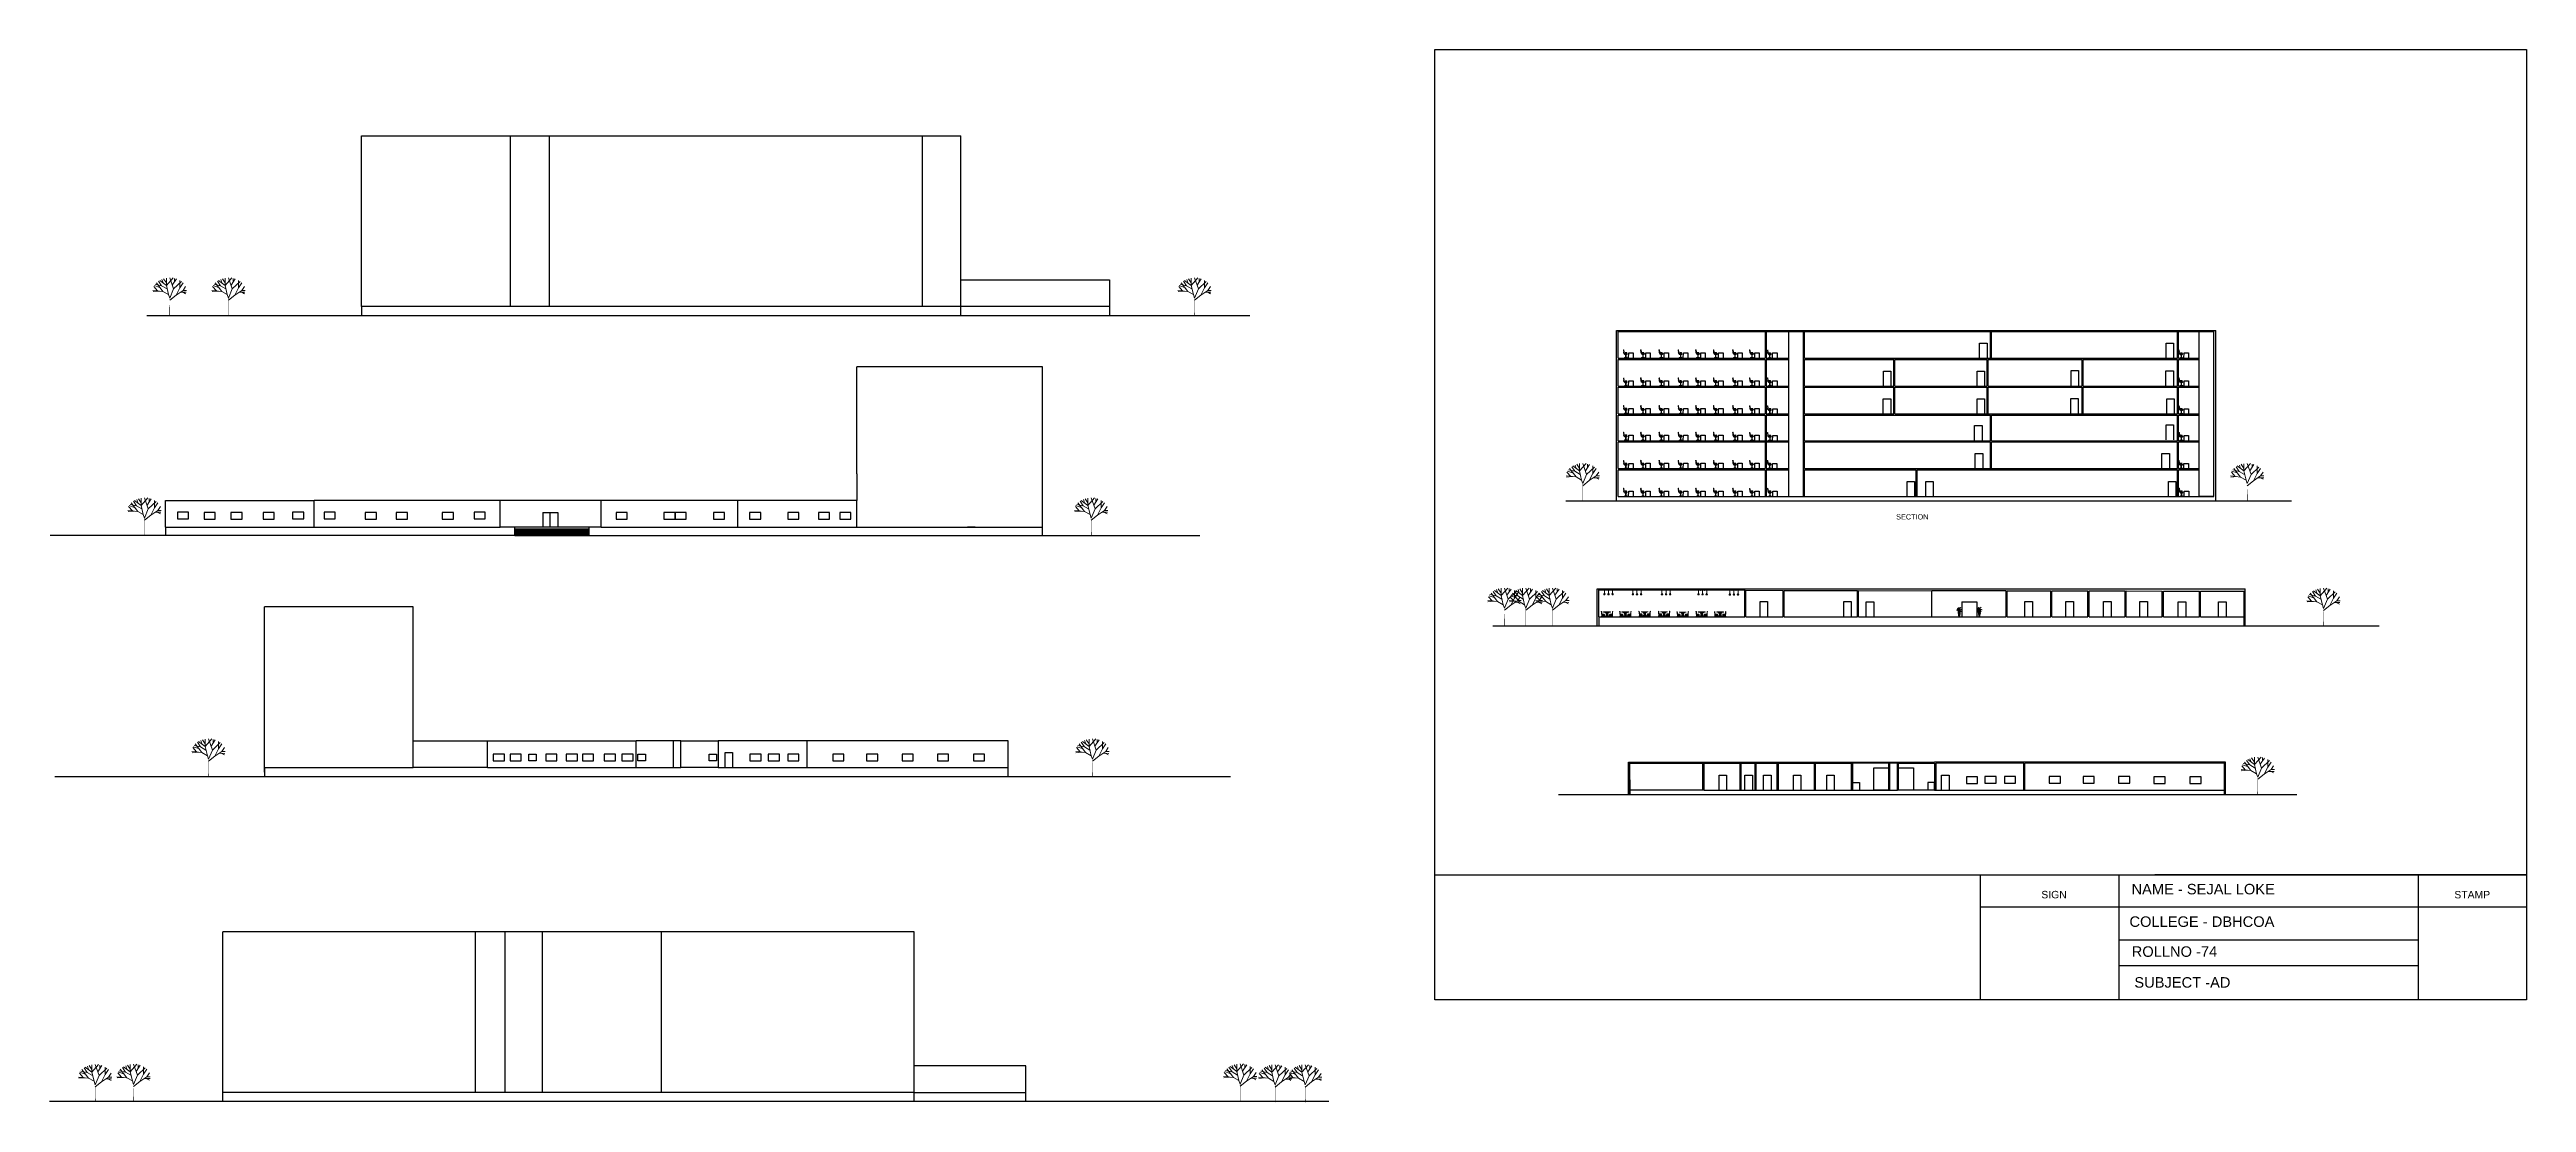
# Model space of a CAD drawing. Header units: millimetres. Extents: x -315744025 to 315695903, y -17416609 to 215511297.
# Drawn here: x 325204 to 658328, y 79887 to 221482 of the extents above; entities that cross this region are included whole.
import ezdxf

# ---------------------------------------------------------------- set-up
doc = ezdxf.new("R2010")
doc.units = ezdxf.units.MM
doc.layers.add('finiture', color=7, linetype='Continuous', lineweight=20)
doc.styles.get("Standard").update_dxf_attribs({"font": 'arial.ttf'})

msp = doc.modelspace()

# ---------------------------------------------------------------- texts
for s, height, p in [('SECTION', 700, (573560, 158287)), ('NAME - SEJAL LOKE', 1410.9, (605209, 107871)), ('COLLEGE - DBHCOA', 1410.9, (604938, 103499)), ('ROLLNO -74', 1410.9, (605239, 99471)), ('SUBJECT -AD', 1410.9, (605595, 95325))]:
    msp.add_text(s, height=height).set_placement(p)
at = {"attachment_point": 1}
for s, width, heights, insert, char_height in [('SECTION ', 673.96, [0], (568222, 158072), 2.5), ('SIGN', 213.81, [163], (593085, 108339), 1000), ('STAMP', 147.37, [0], (648632, 108331), 1000)]:
    msp.add_mtext_dynamic_manual_height_columns(s, width=width, gutter_width=12.5, heights=heights, dxfattribs=dict(at, insert=insert, char_height=char_height))

# ---------------------------------------------------------------- blocks, each defined once
blk = doc.blocks.new('02ETRE03')
for p, q in [((-0.8, 9.6), (0.8, 12)), ((-0.8, 9.6), (-0.8, 11.92)), ((0.9, 8.45), (0, 12)), ((-1.62, 7.65), (-4, 8)), ((-2.53, 7.78), (-3.94, 7.6)), ((-2.9, 7.85), (-3.81, 9.22)), ((-2.45, 8.96), (-3.67, 9.53)), ((-1.93, 9.47), (-3.47, 9.93)), ((-1.62, 7.65), (-3.2, 10.4)), ((-1.93, 9.47), (-2.67, 10.93)), ((-0.8, 9.6), (-2.4, 11.2)), ((-0.64, 8.45), (-1.93, 9.47)), ((-1.87, 11.47), (-1.6, 10.4)), ((-0.3, 6.65), (-1.62, 7.65)), ((-0.8, 10.4), (-1.46, 11.72)), ((-0.3, 6.65), (-0.8, 9.6)), ((0, 5.54), (-0.3, 6.65)), ((0, 5.54), (0.9, 8.45)), ((0, 4.87), (1.52, 6.49)), ((0.6, 9.67), (1.6, 11.67)), ((0.9, 8.45), (2.8, 10.84)), ((1.13, 11.8), (1.13, 10.88)), ((1.52, 6.49), (2.4, 8.8)), ((1.52, 6.49), (3.2, 8)), ((2.4, 8.8), (2.4, 11.2)), ((2.4, 8.8), (3.2, 10.4)), ((2.64, 7.42), (3.93, 7.4)), ((3.2, 8), (3.81, 9.22)), ((3.2, 8), (4, 8)), ((3.2, 7.37), (3.8, 6.93))]:
    blk.add_line(p, q)
blk.add_lwpolyline([(0, 0, 0.133, 0.0333, 0), (0, 5.54, 0.0333, 0.0333, 0)], format="xyseb")

# ---------------------------------------------------------------- hatches: boundary and pattern name
at = {"layer": 'finiture', "linetype": 'ByBlock'}
h = msp.add_hatch(color=41, dxfattribs=at)
h.dxf.hatch_style = 1
h.set_gradient(color1=(241, 214, 126), color2=(242, 217, 136), rotation=90, one_color=1, tint=0.74, name='INVCURVED')
h.paths.add_polyline_path([(534284, 148350, -1), (534359, 148350, -0.402801), (534323, 148313, -0.6355809), (534394, 148161), (534252, 148161, -0.6276887), (534321, 148313, -0.4093729)])
at = {"layer": 'finiture'}
h = msp.add_hatch(color=8, dxfattribs=at)
h.dxf.hatch_style = 1
h.set_gradient(color1=(126, 114, 99), color2=(86, 77, 67), rotation=135, one_color=1, tint=0.3, name='HEMISPHERICAL')
h.paths.add_polyline_path([(534323, 148313, 0.402801), (534359, 148350, 1), (534284, 148350, 0.4093729), (534321, 148313, -0.0056416)])
at = {"layer": 'finiture', "linetype": 'ByBlock'}
h = msp.add_hatch(color=201, dxfattribs=at)
h.dxf.hatch_style = 1
h.set_gradient(color1=(214, 126, 241), color2=(217, 136, 242), rotation=90, one_color=1, tint=0.74, name='INVCURVED')
h.paths.add_polyline_path([(534833, 148350, -1), (534908, 148350, -0.402801), (534872, 148313, -0.6355809), (534943, 148161), (534800, 148161, -0.6276887), (534869, 148313, -0.4093729)])
at = {"layer": 'finiture'}
h = msp.add_hatch(color=8, dxfattribs=at)
h.dxf.hatch_style = 1
h.set_gradient(color1=(126, 114, 99), color2=(86, 77, 67), rotation=135, one_color=1, tint=0.3, name='HEMISPHERICAL')
h.paths.add_polyline_path([(534872, 148313, 0.402801), (534908, 148350, 1), (534833, 148350, 0.4093729), (534869, 148313, -0.0056416)])
at = {"layer": 'finiture', "linetype": 'ByBlock'}
h = msp.add_hatch(color=242, dxfattribs=at)
h.dxf.hatch_style = 1
h.set_gradient(color1=(219, 36, 66), color2=(236, 141, 157), rotation=90, one_color=1, tint=0.74, name='INVCURVED')
h.paths.add_polyline_path([(535491, 148161, 0.6355809), (535420, 148313, -0.0139201), (535418, 148313, 0.6276887), (535349, 148161)])
at = {"layer": 'finiture'}
h = msp.add_hatch(color=8, dxfattribs=at)
h.dxf.hatch_style = 1
h.set_gradient(color1=(126, 114, 99), color2=(86, 77, 67), rotation=135, one_color=1, tint=0.3, name='HEMISPHERICAL')
h.paths.add_polyline_path([(535420, 148313, -0.0056416), (535422, 148313, 0.4093729), (535459, 148350, 1), (535384, 148350, 0.402801)])
at = {"layer": 'finiture', "linetype": 'ByBlock'}
h = msp.add_hatch(color=41, dxfattribs=at)
h.dxf.hatch_style = 1
h.set_gradient(color1=(241, 214, 126), color2=(242, 217, 136), rotation=90, one_color=1, tint=0.74, name='INVCURVED')
h.paths.add_polyline_path([(538115, 148340, -1), (538190, 148340, -0.402801), (538154, 148302, -0.6355809), (538225, 148151), (538083, 148151, -0.6276887), (538152, 148302, -0.4093729)])
at = {"layer": 'finiture'}
h = msp.add_hatch(color=8, dxfattribs=at)
h.dxf.hatch_style = 1
h.set_gradient(color1=(126, 114, 99), color2=(86, 77, 67), rotation=135, one_color=1, tint=0.3, name='HEMISPHERICAL')
h.paths.add_polyline_path([(538154, 148302, 0.402801), (538190, 148340, 1), (538115, 148340, 0.4093729), (538152, 148302, -0.0056416)])
at = {"layer": 'finiture', "linetype": 'ByBlock'}
h = msp.add_hatch(color=201, dxfattribs=at)
h.dxf.hatch_style = 1
h.set_gradient(color1=(214, 126, 241), color2=(217, 136, 242), rotation=90, one_color=1, tint=0.74, name='INVCURVED')
h.paths.add_polyline_path([(538663, 148340, -1), (538738, 148340, -0.402801), (538702, 148302, -0.6355809), (538773, 148151), (538631, 148151, -0.6276887), (538700, 148302, -0.4093729)])
at = {"layer": 'finiture'}
h = msp.add_hatch(color=8, dxfattribs=at)
h.dxf.hatch_style = 1
h.set_gradient(color1=(126, 114, 99), color2=(86, 77, 67), rotation=135, one_color=1, tint=0.3, name='HEMISPHERICAL')
h.paths.add_polyline_path([(538702, 148302, 0.402801), (538738, 148340, 1), (538663, 148340, 0.4093729), (538700, 148302, -0.0056416)])
at = {"layer": 'finiture', "linetype": 'ByBlock'}
h = msp.add_hatch(color=242, dxfattribs=at)
h.dxf.hatch_style = 1
h.set_gradient(color1=(219, 36, 66), color2=(236, 141, 157), rotation=90, one_color=1, tint=0.74, name='INVCURVED')
h.paths.add_polyline_path([(539322, 148151, 0.6355809), (539251, 148302, -0.0139201), (539249, 148302, 0.6276887), (539180, 148151)])
at = {"layer": 'finiture'}
h = msp.add_hatch(color=8, dxfattribs=at)
h.dxf.hatch_style = 1
h.set_gradient(color1=(126, 114, 99), color2=(86, 77, 67), rotation=135, one_color=1, tint=0.3, name='HEMISPHERICAL')
h.paths.add_polyline_path([(539251, 148302, -0.0056416), (539253, 148302, 0.4093729), (539290, 148340, 1), (539215, 148340, 0.402801)])
at = {"layer": 'finiture', "linetype": 'ByBlock'}
h = msp.add_hatch(color=41, dxfattribs=at)
h.dxf.hatch_style = 1
h.set_gradient(color1=(241, 214, 126), color2=(242, 217, 136), rotation=90, one_color=1, tint=0.74, name='INVCURVED')
h.paths.add_polyline_path([(542025, 148333, -1), (542100, 148333, -0.402801), (542064, 148296, -0.6355809), (542135, 148144), (541993, 148144, -0.6276887), (542062, 148296, -0.4093729)])
at = {"layer": 'finiture'}
h = msp.add_hatch(color=8, dxfattribs=at)
h.dxf.hatch_style = 1
h.set_gradient(color1=(126, 114, 99), color2=(86, 77, 67), rotation=135, one_color=1, tint=0.3, name='HEMISPHERICAL')
h.paths.add_polyline_path([(542064, 148296, 0.402801), (542100, 148333, 1), (542025, 148333, 0.4093729), (542062, 148296, -0.0056416)])
at = {"layer": 'finiture', "linetype": 'ByBlock'}
h = msp.add_hatch(color=201, dxfattribs=at)
h.dxf.hatch_style = 1
h.set_gradient(color1=(214, 126, 241), color2=(217, 136, 242), rotation=90, one_color=1, tint=0.74, name='INVCURVED')
h.paths.add_polyline_path([(542574, 148333, -1), (542649, 148333, -0.402801), (542613, 148296, -0.6355809), (542684, 148144), (542542, 148144, -0.6276887), (542611, 148296, -0.4093729)])
at = {"layer": 'finiture'}
h = msp.add_hatch(color=8, dxfattribs=at)
h.dxf.hatch_style = 1
h.set_gradient(color1=(126, 114, 99), color2=(86, 77, 67), rotation=135, one_color=1, tint=0.3, name='HEMISPHERICAL')
h.paths.add_polyline_path([(542613, 148296, 0.402801), (542649, 148333, 1), (542574, 148333, 0.4093729), (542611, 148296, -0.0056416)])
at = {"layer": 'finiture', "linetype": 'ByBlock'}
h = msp.add_hatch(color=242, dxfattribs=at)
h.dxf.hatch_style = 1
h.set_gradient(color1=(219, 36, 66), color2=(236, 141, 157), rotation=90, one_color=1, tint=0.74, name='INVCURVED')
h.paths.add_polyline_path([(543233, 148144, 0.6355809), (543161, 148296, -0.0139201), (543159, 148296, 0.6276887), (543090, 148144)])
at = {"layer": 'finiture'}
h = msp.add_hatch(color=8, dxfattribs=at)
h.dxf.hatch_style = 1
h.set_gradient(color1=(126, 114, 99), color2=(86, 77, 67), rotation=135, one_color=1, tint=0.3, name='HEMISPHERICAL')
h.paths.add_polyline_path([(543161, 148296, -0.0056416), (543164, 148296, 0.4093729), (543200, 148333, 1), (543125, 148333, 0.402801)])
at = {"layer": 'finiture', "linetype": 'ByBlock'}
h = msp.add_hatch(color=41, dxfattribs=at)
h.dxf.hatch_style = 1
h.set_gradient(color1=(241, 214, 126), color2=(242, 217, 136), rotation=90, one_color=1, tint=0.74, name='INVCURVED')
h.paths.add_polyline_path([(546938, 148325, -1), (547013, 148325, -0.402801), (546977, 148287, -0.6355809), (547048, 148136), (546906, 148136, -0.6276887), (546975, 148287, -0.4093729)])
at = {"layer": 'finiture'}
h = msp.add_hatch(color=8, dxfattribs=at)
h.dxf.hatch_style = 1
h.set_gradient(color1=(126, 114, 99), color2=(86, 77, 67), rotation=135, one_color=1, tint=0.3, name='HEMISPHERICAL')
h.paths.add_polyline_path([(546977, 148287, 0.402801), (547013, 148325, 1), (546938, 148325, 0.4093729), (546975, 148287, -0.0056416)])
at = {"layer": 'finiture', "linetype": 'ByBlock'}
h = msp.add_hatch(color=201, dxfattribs=at)
h.dxf.hatch_style = 1
h.set_gradient(color1=(214, 126, 241), color2=(217, 136, 242), rotation=90, one_color=1, tint=0.74, name='INVCURVED')
h.paths.add_polyline_path([(547487, 148325, -1), (547562, 148325, -0.402801), (547526, 148287, -0.6355809), (547597, 148136), (547454, 148136, -0.6276887), (547523, 148287, -0.4093729)])
at = {"layer": 'finiture'}
h = msp.add_hatch(color=8, dxfattribs=at)
h.dxf.hatch_style = 1
h.set_gradient(color1=(126, 114, 99), color2=(86, 77, 67), rotation=135, one_color=1, tint=0.3, name='HEMISPHERICAL')
h.paths.add_polyline_path([(547526, 148287, 0.402801), (547562, 148325, 1), (547487, 148325, 0.4093729), (547523, 148287, -0.0056416)])
at = {"layer": 'finiture', "linetype": 'ByBlock'}
h = msp.add_hatch(color=242, dxfattribs=at)
h.dxf.hatch_style = 1
h.set_gradient(color1=(219, 36, 66), color2=(236, 141, 157), rotation=90, one_color=1, tint=0.74, name='INVCURVED')
h.paths.add_polyline_path([(548145, 148136, 0.6355809), (548074, 148287, -0.0139201), (548072, 148287, 0.6276887), (548003, 148136)])
at = {"layer": 'finiture'}
h = msp.add_hatch(color=8, dxfattribs=at)
h.dxf.hatch_style = 1
h.set_gradient(color1=(126, 114, 99), color2=(86, 77, 67), rotation=135, one_color=1, tint=0.3, name='HEMISPHERICAL')
h.paths.add_polyline_path([(548074, 148287, -0.0056416), (548076, 148287, 0.4093729), (548113, 148325, 1), (548038, 148325, 0.402801)])
at = {"layer": 'finiture', "linetype": 'ByBlock'}
h = msp.add_hatch(color=41, dxfattribs=at)
h.dxf.hatch_style = 1
h.set_gradient(color1=(241, 214, 126), color2=(242, 217, 136), rotation=90, one_color=1, tint=0.74, name='INVCURVED')
h.paths.add_polyline_path([(551152, 148309, -1), (551227, 148309, -0.402801), (551191, 148272, -0.6355809), (551262, 148120), (551120, 148120, -0.6276887), (551189, 148272, -0.4093729)])
at = {"layer": 'finiture'}
h = msp.add_hatch(color=8, dxfattribs=at)
h.dxf.hatch_style = 1
h.set_gradient(color1=(126, 114, 99), color2=(86, 77, 67), rotation=135, one_color=1, tint=0.3, name='HEMISPHERICAL')
h.paths.add_polyline_path([(551191, 148272, 0.402801), (551227, 148309, 1), (551152, 148309, 0.4093729), (551189, 148272, -0.0056416)])
at = {"layer": 'finiture', "linetype": 'ByBlock'}
h = msp.add_hatch(color=201, dxfattribs=at)
h.dxf.hatch_style = 1
h.set_gradient(color1=(214, 126, 241), color2=(217, 136, 242), rotation=90, one_color=1, tint=0.74, name='INVCURVED')
h.paths.add_polyline_path([(551700, 148309, -1), (551775, 148309, -0.402801), (551739, 148272, -0.6355809), (551810, 148120), (551668, 148120, -0.6276887), (551737, 148272, -0.4093729)])
at = {"layer": 'finiture'}
h = msp.add_hatch(color=8, dxfattribs=at)
h.dxf.hatch_style = 1
h.set_gradient(color1=(126, 114, 99), color2=(86, 77, 67), rotation=135, one_color=1, tint=0.3, name='HEMISPHERICAL')
h.paths.add_polyline_path([(551739, 148272, 0.402801), (551775, 148309, 1), (551700, 148309, 0.4093729), (551737, 148272, -0.0056416)])
at = {"layer": 'finiture', "linetype": 'ByBlock'}
h = msp.add_hatch(color=242, dxfattribs=at)
h.dxf.hatch_style = 1
h.set_gradient(color1=(219, 36, 66), color2=(236, 141, 157), rotation=90, one_color=1, tint=0.74, name='INVCURVED')
h.paths.add_polyline_path([(552359, 148120, 0.6355809), (552288, 148272, -0.0139201), (552286, 148272, 0.6276887), (552217, 148120)])
at = {"layer": 'finiture'}
h = msp.add_hatch(color=8, dxfattribs=at)
h.dxf.hatch_style = 1
h.set_gradient(color1=(126, 114, 99), color2=(86, 77, 67), rotation=135, one_color=1, tint=0.3, name='HEMISPHERICAL')
h.paths.add_polyline_path([(552288, 148272, -0.0056416), (552290, 148272, 0.4093729), (552327, 148309, 1), (552252, 148309, 0.402801)])
for points in [[(581900, 145864, 0.2435847), (581911, 145859, 0.0171763), (581912, 145860, -0.6037278), (581914, 145888, -0.1210153), (581916, 145895, 0.4802895)], [(582177, 145735, -0.187623), (581909, 145735, 0.7580791), (581909, 145727, 0.0001342), (581909, 145727, 0.1880055), (582178, 145727), (582178, 145727), (582178, 145727, 0.7578669)], [(582178, 145711, 0.7504042), (582178, 145719, -0.1882357), (581909, 145719, 0.7504042), (581909, 145711, 0.1883112)], [(582178, 145703, 0.7466429), (582178, 145711, -0.1883112), (581909, 145711, 0.7466429), (581909, 145703, 0.1882297)], [(582177, 145686, 0.7387095), (582178, 145695, -0.1879888), (581909, 145695, 0.7387095), (581909, 145686, 0.187586)], [(581910, 145750, -0.7745864), (581910, 145758, 0.185583), (582176, 145758, -0.7745864), (582177, 145750, 0.0086581), (582177, 145751, -0.1864096), (581910, 145751, 0.0086581)], [(581910, 145751, 0.7275268), (581909, 145743, 0.1876261), (582177, 145743, 0.7275268), (582177, 145751, -0.1864096)], [(581910, 145678, 0.7302841), (581910, 145670, 0.1862846), (582177, 145670, 0.7302841), (582177, 145678, -0.1870188)], [(582176, 145662, 0.7259087), (582177, 145670, -0.1862846), (581910, 145670, 0.7259087), (581911, 145662, 0.185381)], [(581911, 145766, -0.7709434), (581912, 145774, 0.1834998), (582175, 145774, -0.7709434), (582176, 145766, 0.0095282), (582175, 145766, -0.1846124), (581911, 145766, 0.0095282)], [(582174, 145645, 0.716878), (582175, 145653, -0.1843052), (581911, 145653, 0.716878), (581912, 145645, 0.1830548)], [(581914, 145789, 0.784723), (581913, 145782, 0.1823437), (582174, 145782, 0.784723), (582173, 145789, -0.1808554)], [(582173, 145636, 0.730672), (582174, 145645, -0.1830548), (581912, 145645, 0.730672), (581913, 145636, 0.1812452)], [(582173, 145789, 0.0000581), (582173, 145790, 0.8041951), (582172, 145797, -0.1793269), (581915, 145797, 0.8041951), (581914, 145790, 0.0000581), (581914, 145789, 0.1808554)], [(582171, 145805, 0.0000321), (582171, 145805, 0.7977356), (582170, 145812, -0.1758647), (581917, 145812, 0.8186192), (581916, 145805, 0.0126596), (581916, 145805, 0.1776629)], [(581917, 145619, -0.000019), (581917, 145619, 0.1758526), (582170, 145619, -0.0011758), (582170, 145619, 0.6688045), (582171, 145628, -0.1785451), (581915, 145628, 0.6771006)], [(581936, 145895, -0.0153501), (581936, 145895, -0.7807402), (581939, 145902, 1.113335), (581925, 145873, 0.0839888), (581926, 145881, -1.149341)], [(581918, 145820, -0.7609413), (581920, 145827, 0.1718706), (582167, 145827, -0.7609413), (582168, 145820, 0.0120948), (582168, 145820, -0.1739336), (581918, 145820, 0.0120948)], [(581922, 145592, 0.1648953), (582165, 145592, 0.5881277), (582166, 145602, -0.0001011), (582166, 145601, 0.6823884), (582168, 145610, -0.0112402), (582168, 145610, -0.173045), (581919, 145610, -0.0112402), (581919, 145610, 0.6823884), (581921, 145601, -0.0001011), (581921, 145602, 0.5881277)], [(582165, 145835, 0.7156465), (582164, 145843, -0.0042311), (582164, 145842, 0.0021081), (582164, 145843, 0.0000078), (582164, 145843, -0.1673528), (581923, 145843, 0.0000078), (581923, 145843, -0.002123), (581923, 145843, 0.7156465), (581921, 145835, 0.169723)], [(582161, 145574, 0.6417464), (582163, 145583, -0.158057), (581924, 145583, 0.6417464), (581926, 145574, 0.1522413)], [(582162, 145850, 0.0678231), (582163, 145851, -0.0616306), (582156, 145856, -0.1566092), (581930, 145856, -0.0616306), (581924, 145851, 0.0678231), (581924, 145850, 0.1648996)], [(582158, 145556, 0.6144894), (582159, 145565, -0.1467426), (581927, 145565, 0.6144894), (581929, 145556, 0.1421988)], [(582156, 145547, 0.6323232), (582157, 145556, -0.1414622), (581929, 145556, 0.6323232), (581930, 145547, 0.1371574)], [(582150, 145895, 0.7807402), (582148, 145902, -0.1441278), (581939, 145902, 0.7807402), (581936, 145895, 0.1474814)], [(582152, 145863, -0.0555043), (582149, 145870, -0.1453586), (581938, 145870, -0.0555043), (581935, 145863, 0.1497167)], [(582147, 145878, -0.0585935), (582148, 145886, -0.1439651), (581939, 145886, -0.0585935), (581939, 145878, 0.1433774)], [(582150, 145895, -0.0153501), (582150, 145895, -1.149341), (582160, 145881, 0.0839888), (582162, 145873, 1.113335), (582148, 145902, -0.7807402)], [(582174, 145860, 0.0171763), (582176, 145859, 0.2435847), (582186, 145864, 0.4802895), (582171, 145895, -0.1210153), (582172, 145888, -0.6037278)], [(584603, 145870, 0.2435847), (584614, 145866, 0.0171763), (584615, 145866, -0.6037278), (584617, 145894, -0.1210153), (584619, 145902, 0.4802895)], [(584880, 145741, -0.187623), (584612, 145741, 0.7580791), (584612, 145733, 0.0001342), (584612, 145733, 0.1880055), (584881, 145733), (584881, 145733), (584881, 145733, 0.7578669)], [(584881, 145717, 0.7504042), (584881, 145725, -0.1882357), (584612, 145725, 0.7504042), (584612, 145717, 0.1883112)], [(584881, 145709, 0.7466429), (584881, 145717, -0.1883112), (584612, 145717, 0.7466429), (584612, 145709, 0.1882297)], [(584880, 145693, 0.7387095), (584881, 145701, -0.1879888), (584612, 145701, 0.7387095), (584612, 145693, 0.187586)], [(584613, 145757, -0.7745864), (584613, 145765, 0.185583), (584879, 145765, -0.7745864), (584880, 145757, 0.0086581), (584880, 145757, -0.1864096), (584613, 145757, 0.0086581)], [(584613, 145757, 0.7275268), (584612, 145749, 0.1876261), (584880, 145749, 0.7275268), (584880, 145757, -0.1864096)], [(584612, 145685, 0.7302841), (584613, 145676, 0.1862846), (584880, 145676, 0.7302841), (584880, 145685, -0.1870188)], [(584879, 145668, 0.7259087), (584880, 145676, -0.1862846), (584613, 145676, 0.7259087), (584614, 145668, 0.185381)], [(584614, 145773, -0.7709434), (584615, 145780, 0.1834998), (584878, 145780, -0.7709434), (584879, 145773, 0.0095282), (584878, 145773, -0.1846124), (584614, 145773, 0.0095282)], [(584877, 145651, 0.716878), (584878, 145660, -0.1843052), (584614, 145660, 0.716878), (584615, 145651, 0.1830548)], [(584617, 145796, 0.784723), (584616, 145788, 0.1823437), (584877, 145788, 0.784723), (584876, 145796, -0.1808554)], [(584876, 145643, 0.730672), (584877, 145651, -0.1830548), (584615, 145651, 0.730672), (584616, 145643, 0.1812452)], [(584876, 145796, 0.0000581), (584876, 145796, 0.8041951), (584875, 145804, -0.1793269), (584618, 145804, 0.8041951), (584617, 145796, 0.0000581), (584617, 145796, 0.1808554)], [(584874, 145811, 0.0000321), (584874, 145811, 0.7977356), (584873, 145819, -0.1758647), (584620, 145819, 0.8186192), (584619, 145811, 0.0126596), (584619, 145811, 0.1776629)], [(584620, 145625, -0.000019), (584620, 145625, 0.1758526), (584873, 145625, -0.0011758), (584873, 145625, 0.6688045), (584874, 145634, -0.1785451), (584618, 145634, 0.6771006)], [(584639, 145901, -0.0153501), (584639, 145901, -0.7807402), (584642, 145908, 1.113335), (584628, 145880, 0.0839888), (584629, 145887, -1.149341)], [(584621, 145826, -0.7609413), (584623, 145834, 0.1718706), (584870, 145834, -0.7609413), (584871, 145826, 0.0120948), (584871, 145826, -0.1739336), (584621, 145826, 0.0120948)], [(584625, 145599, 0.1648953), (584868, 145599, 0.5881277), (584869, 145608, -0.0001011), (584869, 145608, 0.6823884), (584871, 145617, -0.0112402), (584871, 145617, -0.173045), (584622, 145617, -0.0112402), (584622, 145617, 0.6823884), (584624, 145608, -0.0001011), (584624, 145608, 0.5881277)], [(584868, 145841, 0.7156465), (584867, 145849, -0.0042311), (584867, 145849, 0.0021081), (584867, 145849, 0.0000078), (584867, 145849, -0.1673528), (584626, 145849, 0.0000078), (584626, 145849, -0.002123), (584626, 145849, 0.7156465), (584624, 145841, 0.169723)], [(584864, 145580, 0.6417464), (584865, 145589, -0.158057), (584627, 145589, 0.6417464), (584629, 145580, 0.1522413)], [(584865, 145856, 0.0678231), (584866, 145857, -0.0616306), (584859, 145863, -0.1566092), (584633, 145863, -0.0616306), (584627, 145857, 0.0678231), (584627, 145856, 0.1648996)], [(584861, 145562, 0.6144894), (584862, 145571, -0.1467426), (584630, 145571, 0.6144894), (584632, 145562, 0.1421988)], [(584859, 145553, 0.6323232), (584860, 145562, -0.1414622), (584632, 145562, 0.6323232), (584633, 145553, 0.1371574)], [(584853, 145901, 0.7807402), (584851, 145908, -0.1441278), (584642, 145908, 0.7807402), (584639, 145901, 0.1474814)], [(584855, 145869, -0.0555043), (584852, 145876, -0.1453586), (584641, 145876, -0.0555043), (584638, 145869, 0.1497167)], [(584850, 145884, -0.0585935), (584851, 145892, -0.1439651), (584642, 145892, -0.0585935), (584642, 145884, 0.1433774)], [(584853, 145901, -0.0153501), (584853, 145901, -1.149341), (584863, 145887, 0.0839888), (584864, 145880, 1.113335), (584851, 145908, -0.7807402)], [(584877, 145866, 0.0171763), (584879, 145866, 0.2435847), (584889, 145870, 0.4802895), (584874, 145902, -0.1210153), (584875, 145894, -0.6037278)]]:
    msp.add_hatch(color=256, dxfattribs=at).paths.add_polyline_path(points)

# ---------------------------------------------------------------- linework, layer by layer
for p, q in [((367150, 186933), (367150, 209883)), ((367150, 209883), (447750, 209883)), ((387150, 209883), (387150, 186933)), ((392450, 186933), (392450, 209883)), ((442600, 186933), (442600, 209883)), ((447750, 185733), (447750, 209883)), ((447750, 186933), (447750, 190533)), ((447750, 190533), (467750, 190533)), ((467750, 190533), (467750, 185733)), ((467750, 186933), (367150, 186933)), ((367150, 186933), (367150, 185733)), ((338289, 185733), (486624, 185733)), ((535939, 183571), (535939, 183721)), ((535939, 183721), (616539, 183721)), ((535939, 179971), (535939, 183571)), ((536169, 179971), (536169, 183571)), ((536169, 183571), (555939, 183571)), ((555939, 183571), (555939, 179971)), ((556089, 183571), (556089, 179971)), ((556089, 183571), (561089, 183571)), ((561089, 183571), (559089, 183571)), ((559089, 183571), (559089, 161371)), ((561089, 179971), (561089, 183571)), ((561239, 179971), (561239, 183571)), ((561239, 183571), (586239, 183571)), ((586239, 179971), (586239, 183571)), ((586389, 183571), (611389, 183571)), ((586389, 179971), (586389, 183571)), ((611389, 179971), (611389, 183571)), ((611539, 179971), (611539, 183571)), ((611539, 183571), (616289, 183571)), ((614289, 161371), (614289, 183571)), ((616289, 161371), (616289, 183571)), ((616539, 160771), (616539, 183721)), ((535939, 179821), (535939, 179971)), ((536169, 179971), (555939, 179971)), ((537575, 179997), (537585, 180705)), ((537585, 180705), (538181, 180705)), ((538181, 180705), (538181, 179997)), ((539884, 179998), (539894, 180706)), ((539894, 180706), (540490, 180706)), ((540490, 180706), (540490, 179998)), ((542354, 179998), (542364, 180706)), ((542364, 180706), (542960, 180706)), ((542960, 180706), (542960, 179998)), ((544935, 179998), (544945, 180706)), ((544945, 180706), (545541, 180706)), ((545541, 180706), (545541, 179998)), ((547285, 179998), (547295, 180706)), ((547295, 180706), (547891, 180706)), ((547891, 180706), (547891, 179998)), ((549664, 179998), (549674, 180706)), ((549674, 180706), (550270, 180706)), ((550270, 180706), (550270, 179998)), ((552263, 179998), (552273, 180706)), ((552273, 180706), (552869, 180706)), ((552869, 180706), (552869, 179998)), ((554539, 179998), (554549, 180706)), ((554549, 180706), (555145, 180706)), ((555145, 180706), (555145, 179998)), ((556089, 179971), (559089, 179971)), ((556929, 179966), (556939, 180674)), ((556939, 180674), (557535, 180674)), ((557535, 180674), (557535, 179966)), ((561089, 176221), (561089, 179971)), ((561239, 179971), (611389, 179971)), ((584788, 179977), (584788, 182001)), ((584788, 182001), (585788, 182001)), ((585788, 182001), (585788, 179977)), ((609854, 179981), (609854, 182005)), ((609854, 182005), (610854, 182005)), ((610854, 182005), (610854, 179981)), ((611539, 179971), (614289, 179971)), ((612270, 179966), (612280, 180674)), ((612280, 180674), (612876, 180674)), ((612876, 180674), (612876, 179966)), ((433759, 164433), (433759, 178833)), ((458759, 178833), (433759, 178833)), ((458759, 175233), (458759, 178833)), ((535939, 176221), (535939, 179821)), ((536169, 176221), (536169, 179821)), ((536169, 179821), (555939, 179821)), ((537575, 176203), (537585, 176911)), ((537585, 176911), (538181, 176911)), ((538181, 176911), (538181, 176203)), ((539884, 176213), (539894, 176921)), ((539894, 176921), (540490, 176921)), ((540490, 176921), (540490, 176213)), ((542354, 176213), (542364, 176921)), ((542364, 176921), (542960, 176921)), ((542960, 176921), (542960, 176213)), ((544935, 176213), (544945, 176921)), ((544945, 176921), (545541, 176921)), ((545541, 176921), (545541, 176213)), ((547285, 176213), (547295, 176921)), ((547295, 176921), (547891, 176921)), ((547891, 176921), (547891, 176213)), ((549664, 176213), (549674, 176921)), ((549674, 176921), (550270, 176921)), ((550270, 176921), (550270, 176213)), ((552263, 176213), (552273, 176921)), ((552273, 176921), (552869, 176921)), ((552869, 176921), (552869, 176213)), ((554539, 176213), (554549, 176921)), ((554549, 176921), (555145, 176921)), ((555145, 176921), (555145, 176213)), ((555939, 179821), (555939, 176221)), ((556089, 179821), (556089, 176221)), ((556089, 179821), (559089, 179821)), ((556937, 176217), (556947, 176926)), ((556947, 176926), (557543, 176926)), ((557543, 176926), (557543, 176217)), ((561239, 176221), (561239, 179821)), ((561239, 179821), (573239, 179821)), ((571840, 176218), (571840, 178242)), ((571840, 178242), (572840, 178242)), ((572840, 178242), (572840, 176218)), ((573239, 176221), (573239, 179821)), ((573389, 179821), (585803, 179821)), ((573389, 176221), (573389, 179821)), ((584451, 176210), (584451, 178234)), ((584451, 178234), (585451, 178234)), ((585451, 178234), (585451, 176210)), ((585803, 176221), (585803, 179821)), ((585953, 179821), (598566, 179821)), ((585953, 176221), (585953, 179821)), ((597098, 176285), (597098, 178309)), ((597098, 178309), (598098, 178309)), ((598098, 178309), (598098, 176285)), ((598566, 176221), (598566, 179821)), ((598716, 179821), (611389, 179821)), ((598716, 176221), (598716, 179821)), ((609838, 176242), (609838, 178266)), ((609838, 178266), (610838, 178266)), ((610838, 178266), (610838, 176242)), ((611389, 176221), (611389, 179821)), ((611539, 176221), (611539, 179821)), ((611539, 179821), (614289, 179821)), ((612279, 176217), (612289, 176926)), ((612289, 176926), (612885, 176926)), ((612885, 176926), (612885, 176217)), ((458759, 171633), (458759, 175233)), ((535939, 176071), (535939, 176221)), ((535939, 172471), (535939, 176071)), ((536169, 176221), (555939, 176221)), ((536169, 172471), (536169, 176071)), ((536169, 176071), (555939, 176071)), ((555939, 176071), (555939, 172471)), ((556089, 176221), (559089, 176221)), ((556089, 176071), (556089, 172471)), ((556089, 176071), (559089, 176071)), ((561089, 172471), (561089, 176221)), ((561239, 176221), (573239, 176221)), ((561239, 172471), (561239, 176071)), ((561239, 176071), (573239, 176071)), ((571826, 172499), (571826, 174523)), ((571826, 174523), (572826, 174523)), ((572826, 174523), (572826, 172499)), ((573239, 172471), (573239, 176071)), ((573389, 176221), (585803, 176221)), ((573389, 176071), (585803, 176071)), ((573389, 172471), (573389, 176071)), ((584451, 172487), (584451, 174511)), ((584451, 174511), (585451, 174511)), ((585451, 174511), (585451, 172487)), ((585803, 172471), (585803, 176071)), ((585953, 176221), (598566, 176221)), ((585953, 176071), (598566, 176071)), ((585953, 172471), (585953, 176071)), ((597030, 172519), (597030, 174543)), ((597030, 174543), (598030, 174543)), ((598030, 174543), (598030, 172519)), ((598566, 172471), (598566, 176071)), ((598716, 176221), (611389, 176221)), ((598716, 176071), (611389, 176071)), ((598716, 172471), (598716, 176071)), ((609952, 172485), (609952, 174509)), ((609952, 174509), (610952, 174509)), ((610952, 174509), (610952, 172485)), ((611389, 172471), (611389, 176071)), ((611539, 176221), (614289, 176221)), ((611539, 172471), (611539, 176071)), ((611539, 176071), (614289, 176071)), ((458759, 168033), (458759, 171633)), ((535939, 172321), (535939, 172471)), ((535939, 168721), (535939, 172321)), ((536169, 172471), (555939, 172471)), ((536169, 168871), (536169, 172321)), ((536169, 172321), (555939, 172321)), ((537575, 172496), (537585, 173204)), ((537585, 173204), (538181, 173204)), ((538181, 173204), (538181, 172496)), ((539884, 172486), (539894, 173194)), ((539894, 173194), (540490, 173194)), ((540490, 173194), (540490, 172486)), ((542354, 172486), (542364, 173194)), ((542364, 173194), (542960, 173194)), ((542960, 173194), (542960, 172486)), ((544935, 172486), (544945, 173194)), ((544945, 173194), (545541, 173194)), ((545541, 173194), (545541, 172486)), ((547285, 172486), (547295, 173194)), ((547295, 173194), (547891, 173194)), ((547891, 173194), (547891, 172486)), ((549664, 172486), (549674, 173194)), ((549674, 173194), (550270, 173194)), ((550270, 173194), (550270, 172486)), ((552263, 172486), (552273, 173194)), ((552273, 173194), (552869, 173194)), ((552869, 173194), (552869, 172486)), ((554539, 172486), (554549, 173194)), ((554549, 173194), (555145, 173194)), ((555145, 173194), (555145, 172486)), ((555939, 172321), (555939, 165121)), ((556089, 172471), (559089, 172471)), ((556089, 172321), (556089, 165121)), ((556089, 172321), (559089, 172321)), ((556941, 172465), (556951, 173173)), ((556951, 173173), (557547, 173173)), ((557547, 173173), (557547, 172465)), ((561089, 168871), (561089, 172471)), ((561239, 172471), (573239, 172471)), ((561239, 172471), (573239, 172471)), ((561239, 168871), (561239, 172321)), ((561239, 172321), (586239, 172321)), ((573389, 172471), (611389, 172471)), ((573389, 172471), (585239, 172471)), ((584109, 168888), (584109, 170912)), ((584109, 170912), (585109, 170912)), ((585109, 170912), (585109, 168888)), ((585239, 172471), (597739, 172471)), ((586239, 168871), (586239, 172321)), ((586389, 168871), (586389, 172321)), ((586389, 172321), (611389, 172321)), ((609861, 168979), (609861, 171003)), ((609861, 171003), (610861, 171003)), ((610861, 171003), (610861, 168979)), ((611389, 168871), (611389, 172321)), ((611539, 172471), (614289, 172471)), ((611539, 168871), (611539, 172321)), ((611539, 172321), (614289, 172321)), ((612283, 172465), (612293, 173173)), ((612293, 173173), (612889, 173173)), ((612889, 173173), (612889, 172465)), ((458759, 164433), (458759, 168033)), ((535939, 165121), (535939, 168721)), ((536169, 168871), (559089, 168871)), ((536169, 165121), (536169, 168721)), ((536169, 168721), (559089, 168721)), ((537575, 168915), (537585, 169623)), ((537585, 169623), (538181, 169623)), ((538181, 169623), (538181, 168915)), ((539884, 168900), (539894, 169608)), ((539894, 169608), (540490, 169608)), ((540490, 169608), (540490, 168900)), ((542354, 168900), (542364, 169608)), ((542364, 169608), (542960, 169608)), ((542960, 169608), (542960, 168900)), ((544935, 168900), (544945, 169608)), ((544945, 169608), (545541, 169608)), ((545541, 169608), (545541, 168900)), ((547285, 168900), (547295, 169608)), ((547295, 169608), (547891, 169608)), ((547891, 169608), (547891, 168900)), ((549664, 168900), (549674, 169608)), ((549674, 169608), (550270, 169608)), ((550270, 169608), (550270, 168900)), ((552263, 168900), (552273, 169608)), ((552273, 169608), (552869, 169608)), ((552869, 169608), (552869, 168900)), ((554539, 168900), (554549, 169608)), ((554549, 169608), (555145, 169608)), ((555145, 169608), (555145, 168900)), ((556946, 168865), (556956, 169573)), ((556956, 169573), (557552, 169573)), ((557552, 169573), (557552, 168865)), ((561089, 165121), (561089, 168871)), ((561239, 168871), (586239, 168871)), ((561239, 165121), (561239, 168721)), ((561239, 168721), (586239, 168721)), ((584205, 165127), (584205, 167151)), ((584205, 167151), (585205, 167151)), ((585205, 167151), (585205, 165127)), ((586239, 165121), (586239, 168721)), ((586389, 168871), (611389, 168871)), ((586389, 168721), (611389, 168721)), ((586389, 165121), (586389, 168721)), ((609305, 165144), (609305, 167168)), ((609305, 167168), (610305, 167168)), ((610305, 167168), (610305, 165144)), ((611389, 165121), (611389, 168721)), ((611539, 168871), (614289, 168871)), ((611539, 165121), (611539, 168721)), ((611539, 168721), (614289, 168721)), ((612287, 168865), (612297, 169573)), ((612297, 169573), (612893, 169573)), ((612893, 169573), (612893, 168865)), ((433759, 164433), (433759, 160833)), ((458759, 160833), (458759, 164433)), ((535939, 161371), (535939, 165121)), ((536169, 165121), (555939, 165121)), ((536169, 161371), (536169, 164971)), ((536169, 164971), (555939, 164971)), ((537575, 165116), (537585, 165825)), ((537585, 165825), (538181, 165825)), ((538181, 165825), (538181, 165116)), ((539884, 165129), (539894, 165837)), ((539894, 165837), (540490, 165837)), ((540490, 165837), (540490, 165129)), ((542354, 165129), (542364, 165837)), ((542364, 165837), (542960, 165837)), ((542960, 165837), (542960, 165129)), ((544935, 165129), (544945, 165837)), ((544945, 165837), (545541, 165837)), ((545541, 165837), (545541, 165129)), ((547285, 165129), (547295, 165837)), ((547295, 165837), (547891, 165837)), ((547891, 165837), (547891, 165129)), ((549664, 165129), (549674, 165837)), ((549674, 165837), (550270, 165837)), ((550270, 165837), (550270, 165129)), ((552263, 165129), (552273, 165837)), ((552273, 165837), (552869, 165837)), ((552869, 165837), (552869, 165129)), ((554539, 165129), (554549, 165837)), ((554549, 165837), (555145, 165837)), ((555145, 165837), (555145, 165129)), ((555939, 164971), (555939, 161371)), ((556089, 165121), (559089, 165121)), ((556089, 164971), (559089, 164971)), ((556089, 164971), (556089, 161371)), ((556919, 165120), (556929, 165828)), ((556929, 165828), (557525, 165828)), ((557525, 165828), (557525, 165120)), ((561089, 161371), (561089, 165121)), ((561239, 165121), (611389, 165121)), ((561239, 165121), (586239, 165121)), ((561239, 164971), (576239, 164971)), ((561239, 161371), (561239, 164971)), ((575018, 161366), (575018, 163389)), ((575018, 163389), (576018, 163389)), ((576018, 163389), (576018, 161366)), ((576239, 161371), (576239, 164971)), ((576389, 164971), (611389, 164971)), ((576389, 161371), (576389, 164971)), ((577540, 161373), (577540, 163397)), ((577540, 163397), (578540, 163397)), ((578540, 163397), (578540, 161373)), ((610167, 161370), (610167, 163394)), ((610167, 163394), (611167, 163394)), ((611167, 163394), (611167, 161370)), ((611389, 161371), (611389, 164971)), ((611539, 165121), (614289, 165121)), ((611539, 164971), (614289, 164971)), ((611539, 161371), (611539, 164971)), ((612260, 165120), (612270, 165828)), ((612270, 165828), (612866, 165828)), ((612866, 165828), (612866, 165120)), ((340789, 157233), (340789, 160833)), ((340789, 160833), (360789, 160833)), ((360789, 157233), (360789, 160833)), ((399389, 160833), (360789, 160833)), ((385789, 157233), (385789, 160833)), ((399389, 157233), (399389, 160833)), ((417759, 160833), (399389, 160833)), ((417759, 157233), (417759, 160833)), ((433759, 160833), (417759, 160833)), ((433759, 157233), (433759, 160833)), ((458759, 156144), (458759, 160833)), ((529145, 160771), (626744, 160771)), ((535939, 160771), (535939, 161371)), ((536169, 161371), (616289, 161371)), ((537575, 161371), (537585, 162080)), ((537585, 162080), (538181, 162080)), ((538181, 162080), (538181, 161371)), ((539884, 161371), (539894, 162080)), ((539894, 162080), (540490, 162080)), ((540490, 162080), (540490, 161371)), ((542354, 161371), (542364, 162080)), ((542364, 162080), (542960, 162080)), ((542960, 162080), (542960, 161371)), ((544935, 161371), (544945, 162080)), ((544945, 162080), (545541, 162080)), ((545541, 162080), (545541, 161371)), ((547285, 161371), (547295, 162080)), ((547295, 162080), (547891, 162080)), ((547891, 162080), (547891, 161371)), ((549664, 161371), (549674, 162080)), ((549674, 162080), (550270, 162080)), ((550270, 162080), (550270, 161371)), ((552263, 161371), (552273, 162080)), ((552273, 162080), (552869, 162080)), ((552869, 162080), (552869, 161371)), ((554539, 161371), (554549, 162080)), ((554549, 162080), (555145, 162080)), ((555145, 162080), (555145, 161371)), ((556089, 161371), (561089, 161371)), ((556957, 161371), (556967, 162080)), ((556967, 162080), (557563, 162080)), ((557563, 162080), (557563, 161371)), ((561239, 161371), (576239, 161371)), ((576389, 161371), (611389, 161371)), ((611539, 161371), (616289, 161371)), ((612299, 161371), (612309, 162080)), ((612309, 162080), (612905, 162080)), ((612905, 162080), (612905, 161371)), ((616289, 161371), (614289, 161371)), ((340789, 157233), (340789, 159233)), ((340789, 157233), (360789, 157233)), ((340789, 157233), (340789, 156144)), ((342408, 159264), (342408, 158364)), ((343908, 159264), (342408, 159264)), ((342408, 158364), (343908, 158364)), ((343908, 158364), (343908, 159264)), ((345981, 159227), (345981, 158327)), ((347481, 159227), (345981, 159227)), ((345981, 158327), (347481, 158327)), ((347481, 158327), (347481, 159227)), ((349591, 159233), (349591, 158333)), ((351091, 159233), (349591, 159233)), ((349591, 158333), (351091, 158333)), ((351091, 158333), (351091, 159233)), ((353917, 159242), (353917, 158342)), ((355417, 159242), (353917, 159242)), ((353917, 158342), (355417, 158342)), ((355417, 158342), (355417, 159242)), ((357884, 159255), (357884, 158355)), ((359384, 159255), (357884, 159255)), ((357884, 158355), (359384, 158355)), ((359384, 158355), (359384, 159255)), ((360789, 157233), (365789, 157233)), ((362135, 159258), (362135, 158358)), ((363635, 159258), (362135, 159258)), ((362135, 158358), (363635, 158358)), ((363635, 158358), (363635, 159258)), ((365789, 157233), (375789, 157233)), ((367662, 159239), (367662, 158339)), ((369162, 159239), (367662, 159239)), ((367662, 158339), (369162, 158339)), ((369162, 158339), (369162, 159239)), ((371843, 159226), (371843, 158326)), ((373343, 159226), (371843, 159226)), ((371843, 158326), (373343, 158326)), ((373343, 158326), (373343, 159226)), ((375789, 157233), (385789, 157233)), ((378015, 159242), (378015, 158342)), ((379515, 159242), (378015, 159242)), ((378015, 158342), (379515, 158342)), ((379515, 158342), (379515, 159242)), ((382292, 159262), (382292, 158362)), ((383792, 159262), (382292, 159262)), ((382292, 158362), (383792, 158362)), ((383792, 158362), (383792, 159262)), ((389389, 157233), (385789, 157233)), ((387760, 156144), (387760, 157233)), ((387760, 157044), (397760, 157044)), ((387760, 156894), (397760, 156894)), ((387760, 156744), (397760, 156744)), ((387760, 156594), (397760, 156594)), ((399389, 157233), (389389, 157233)), ((391550, 159233), (391550, 157233)), ((391550, 159233), (393550, 159233)), ((392550, 157233), (392550, 159233)), ((393550, 159233), (393550, 157233)), ((397760, 156144), (397760, 157233)), ((399389, 157233), (405389, 157233)), ((401397, 159224), (401397, 158324)), ((402897, 159224), (401397, 159224)), ((401397, 158324), (402897, 158324)), ((402897, 158324), (402897, 159224)), ((405389, 157233), (410389, 157233)), ((407827, 159224), (407827, 158324)), ((409327, 159224), (407827, 159224)), ((407827, 158324), (409327, 158324)), ((409327, 158324), (409327, 159224)), ((409329, 159224), (409329, 158324)), ((410829, 159224), (409329, 159224)), ((409329, 158324), (410829, 158324)), ((410389, 157233), (412759, 157233)), ((410829, 158324), (410829, 159224)), ((412759, 157233), (417759, 157233)), ((414500, 159228), (414500, 158328)), ((416000, 159228), (414500, 159228)), ((414500, 158328), (416000, 158328)), ((416000, 158328), (416000, 159228)), ((417759, 157233), (422759, 157233)), ((419349, 159228), (419349, 158328)), ((420849, 159228), (419349, 159228)), ((419349, 158328), (420849, 158328)), ((420849, 158328), (420849, 159228)), ((422759, 157233), (427759, 157233)), ((424498, 159228), (424498, 158328)), ((425998, 159228), (424498, 159228)), ((424498, 158328), (425998, 158328)), ((425998, 158328), (425998, 159228)), ((427759, 157233), (433759, 157233)), ((428622, 159233), (428622, 158333)), ((430122, 159233), (428622, 159233)), ((428622, 158333), (430122, 158333)), ((430122, 158333), (430122, 159233)), ((431485, 159245), (431485, 158345)), ((432985, 159245), (431485, 159245)), ((431485, 158345), (432985, 158345)), ((432985, 158345), (432985, 159245)), ((433759, 157233), (458759, 157233)), ((433759, 157233), (434759, 157233)), ((434759, 157233), (439775, 157233)), ((447674, 157233), (448674, 157233)), ((449674, 157233), (448674, 157233)), ((387760, 156144), (325281, 156144)), ((387760, 156444), (397760, 156444)), ((387760, 156294), (397760, 156294)), ((387760, 156144), (397760, 156144)), ((397760, 156144), (479927, 156144)), ((533346, 148805), (533346, 148955)), ((533346, 148955), (620496, 148955)), ((533346, 144005), (533346, 148805)), ((533576, 145205), (533576, 148805)), ((533576, 148804), (553196, 148762)), ((553196, 145205), (553196, 148762)), ((553346, 148762), (558346, 148752)), ((553346, 145205), (553346, 148762)), ((555263, 145214), (555263, 147238)), ((555263, 147238), (556263, 147238)), ((556263, 147238), (556263, 145214)), ((558346, 145205), (558346, 148752)), ((558496, 148751), (568346, 148730)), ((558496, 145205), (558496, 148751)), ((566509, 145215), (566509, 147239)), ((566509, 147239), (567509, 147239)), ((567509, 147239), (567509, 145215)), ((568346, 145205), (568346, 148730)), ((568496, 148730), (578346, 148709)), ((568496, 145205), (568496, 148730)), ((569541, 145196), (569541, 147220)), ((569541, 147220), (570541, 147220)), ((570541, 147220), (570541, 145196)), ((578346, 145205), (578346, 148709)), ((588346, 148707), (578346, 148707)), ((582392, 147228), (582392, 145205)), ((582392, 147228), (584392, 147228)), ((584392, 147228), (584392, 145205)), ((588346, 145205), (588346, 148709)), ((588346, 145205), (588346, 148707)), ((588496, 148709), (594346, 148696)), ((588496, 145205), (588496, 148709)), ((590881, 145243), (590881, 147267)), ((590881, 147267), (591881, 147267)), ((591881, 147267), (591881, 145243)), ((594346, 145205), (594346, 148696)), ((594496, 148696), (599346, 148686)), ((594496, 145205), (594496, 148696)), ((596389, 145228), (596389, 147252)), ((596389, 147252), (597389, 147252)), ((597389, 147252), (597389, 145228)), ((599346, 145205), (599346, 148686)), ((599496, 148685), (604346, 148675)), ((599496, 145205), (599496, 148685)), ((601466, 145247), (601466, 147271)), ((601466, 147271), (602466, 147271)), ((602466, 147271), (602466, 145247)), ((604346, 145205), (604346, 148675)), ((604496, 148675), (609346, 148665)), ((604496, 145205), (604496, 148675)), ((606349, 145214), (606349, 147238)), ((606349, 147238), (607349, 147238)), ((607349, 147238), (607349, 145214)), ((609346, 145205), (609346, 148665)), ((609496, 148664), (614346, 148654)), ((609496, 145205), (609496, 148664)), ((611506, 145199), (611506, 147223)), ((611506, 147223), (612506, 147223)), ((612506, 147223), (612506, 145199)), ((614346, 145205), (614346, 148654)), ((614496, 148654), (620346, 148641)), ((614496, 145205), (614496, 148654)), ((616927, 145204), (616927, 147227)), ((616927, 147227), (617927, 147227)), ((617927, 147227), (617927, 145204)), ((620346, 144005), (620346, 148641)), ((620496, 144005), (620496, 148955)), ((374109, 146522), (354109, 146522)), ((354109, 124922), (354109, 146522)), ((374109, 142922), (374109, 146522)), ((519329, 144005), (638502, 144005)), ((533576, 145205), (553196, 145205)), ((533576, 145205), (553196, 145205)), ((533576, 145205), (533576, 144005)), ((553346, 145205), (558346, 145205)), ((553346, 145205), (558346, 145205)), ((558496, 145205), (568346, 145205)), ((558496, 145205), (568346, 145205)), ((568496, 145205), (578346, 145205)), ((568496, 145205), (578346, 145205)), ((578346, 145205), (588346, 145205)), ((588496, 145205), (594346, 145205)), ((588496, 145205), (594346, 145205)), ((594496, 145205), (599346, 145205)), ((599496, 145205), (604346, 145205)), ((604496, 145205), (609346, 145205)), ((609496, 145205), (614346, 145205)), ((614496, 145205), (620346, 145205)), ((614496, 145205), (620346, 145205)), ((374109, 139322), (374109, 142922)), ((374109, 135722), (374109, 139322)), ((374109, 132122), (374109, 135722)), ((374109, 128522), (374109, 132122)), ((374109, 124922), (374109, 128522)), ((374109, 128522), (404109, 128522)), ((374109, 124922), (374109, 128522)), ((384109, 124922), (384109, 128522)), ((384877, 126722), (384877, 125822)), ((386377, 126722), (384877, 126722)), ((386377, 125822), (386377, 126722)), ((387147, 126722), (387147, 125822)), ((388647, 126722), (387147, 126722)), ((388647, 125822), (388647, 126722)), ((389672, 125826), (389672, 126726)), ((389672, 126726), (390672, 126726)), ((390672, 126726), (390672, 125826)), ((391945, 126722), (391945, 125822)), ((393445, 126722), (391945, 126722)), ((393445, 125822), (393445, 126722)), ((394694, 126722), (394694, 125822)), ((396194, 126722), (394694, 126722)), ((396194, 125822), (396194, 126722)), ((396880, 126722), (396880, 125822)), ((398380, 126722), (396880, 126722)), ((398380, 125822), (398380, 126722)), ((399800, 126722), (399800, 125822)), ((401300, 126722), (399800, 126722)), ((401300, 125822), (401300, 126722)), ((402191, 126722), (402191, 125822)), ((403691, 126722), (402191, 126722)), ((403691, 125822), (403691, 126722)), ((404109, 124922), (404109, 128522)), ((409109, 128522), (404109, 128522)), ((404340, 125820), (404340, 126720)), ((404340, 126720), (405340, 126720)), ((405340, 126720), (405340, 125820)), ((409109, 124922), (409109, 128522)), ((410109, 128522), (409109, 128522)), ((410109, 124922), (410109, 128522)), ((410109, 128522), (415109, 128522)), ((413903, 125826), (413903, 126726)), ((413903, 126726), (414903, 126726)), ((414903, 126726), (414903, 125826)), ((415109, 128522), (415109, 124922)), ((427109, 128522), (415109, 128522)), ((416057, 124934), (416057, 126934)), ((416057, 126934), (417057, 126934)), ((417057, 126934), (417057, 124934)), ((419400, 126725), (419400, 125825)), ((420900, 126725), (419400, 126725)), ((420900, 125825), (420900, 126725)), ((421875, 126743), (421875, 125843)), ((423375, 126743), (421875, 126743)), ((423375, 125843), (423375, 126743)), ((424495, 126743), (424495, 125843)), ((425995, 126743), (424495, 126743)), ((425995, 125843), (425995, 126743)), ((427109, 124922), (427109, 128522)), ((454109, 128522), (427109, 128522)), ((430536, 126739), (430536, 125839)), ((432036, 126739), (430536, 126739)), ((432036, 125839), (432036, 126739)), ((435095, 126743), (435095, 125843)), ((436595, 126743), (435095, 126743)), ((436595, 125843), (436595, 126743)), ((439856, 126739), (439856, 125839)), ((441356, 126739), (439856, 126739)), ((441356, 125839), (441356, 126739)), ((444607, 126711), (444607, 125811)), ((446107, 126711), (444607, 126711)), ((446107, 125811), (446107, 126711)), ((449447, 126714), (449447, 125814)), ((450947, 126714), (449447, 126714)), ((450947, 125814), (450947, 126714)), ((454109, 124922), (454109, 128522)), ((325898, 123722), (484019, 123722)), ((354109, 124322), (354109, 124922)), ((354109, 124922), (374109, 124922)), ((354109, 124922), (354109, 123722)), ((384109, 124922), (374109, 124922)), ((384109, 124922), (389109, 124922)), ((384877, 125822), (386377, 125822)), ((387147, 125822), (388647, 125822)), ((389109, 124922), (391109, 124922)), ((390672, 125826), (389672, 125826)), ((391109, 124922), (394109, 124922)), ((391945, 125822), (393445, 125822)), ((394109, 124922), (399109, 124922)), ((394694, 125822), (396194, 125822)), ((396880, 125822), (398380, 125822)), ((399109, 124922), (404109, 124922)), ((399800, 125822), (401300, 125822)), ((402191, 125822), (403691, 125822)), ((404109, 124922), (409109, 124922)), ((405340, 125820), (404340, 125820)), ((409109, 124922), (410109, 124922)), ((415109, 124922), (410109, 124922)), ((414903, 125826), (413903, 125826)), ((415109, 124922), (427109, 124922)), ((419400, 125825), (420900, 125825)), ((421875, 125843), (423375, 125843)), ((424495, 125843), (425995, 125843)), ((427109, 124922), (454109, 124922)), ((430536, 125839), (432036, 125839)), ((435095, 125843), (436595, 125843)), ((439856, 125839), (441356, 125839)), ((444607, 125811), (446107, 125811)), ((449447, 125814), (450947, 125814)), ((454109, 123722), (454109, 124922)), ((537574, 121293), (537574, 125643)), ((537574, 125643), (578724, 125643)), ((537574, 123293), (537574, 121293)), ((537724, 121893), (537724, 125493)), ((537724, 125493), (547574, 125493)), ((537724, 121293), (537724, 125493)), ((537724, 123293), (537724, 121293)), ((547574, 121893), (547574, 125493)), ((547724, 121893), (547724, 125493)), ((547724, 125493), (552574, 125493)), ((549752, 121906), (549752, 123906)), ((549752, 123906), (550752, 123906)), ((550752, 123906), (550752, 121906)), ((552574, 121893), (552574, 125493)), ((552724, 121893), (552724, 125493)), ((552724, 125493), (554574, 125493)), ((553228, 121906), (553228, 123906)), ((553228, 123906), (554228, 123906)), ((554228, 123906), (554228, 121906)), ((554574, 121893), (554574, 125493)), ((554724, 121893), (554724, 125493)), ((554724, 125493), (557574, 125493)), ((555738, 121906), (555738, 123906)), ((555738, 123906), (556738, 123906)), ((556738, 123906), (556738, 121906)), ((557574, 121893), (557574, 125493)), ((557724, 121893), (557724, 125493)), ((557724, 125493), (562574, 125493)), ((559732, 121906), (559732, 123906)), ((559732, 123906), (560732, 123906)), ((560732, 123906), (560732, 121906)), ((562574, 121893), (562574, 125493)), ((562724, 121893), (562724, 125493)), ((562724, 125493), (567574, 125493)), ((564224, 121893), (564224, 123893)), ((564224, 123893), (565224, 123893)), ((565224, 123893), (565224, 121893)), ((567574, 121893), (567574, 125493)), ((567724, 121893), (567724, 125493)), ((572574, 125493), (567724, 125493)), ((570574, 121893), (570574, 124893)), ((570574, 124893), (572574, 124893)), ((572574, 121893), (572574, 125493)), ((572724, 121893), (572724, 125493)), ((573724, 125493), (572724, 125493)), ((573724, 121893), (573724, 125493)), ((573874, 125493), (578724, 125493)), ((573874, 121893), (573874, 125493)), ((573874, 124893), (575874, 124893)), ((575874, 124893), (575874, 121893)), ((590724, 125643), (578724, 125643)), ((578724, 125493), (578724, 121893)), ((590724, 125493), (578874, 125493)), ((578874, 125493), (578874, 121893)), ((579673, 121906), (579673, 123906)), ((579673, 123906), (580673, 123906)), ((580673, 123906), (580673, 121906)), ((583016, 123697), (583016, 122797)), ((584516, 123697), (583016, 123697)), ((584516, 122797), (584516, 123697)), ((585491, 123715), (585491, 122815)), ((586991, 123715), (585491, 123715)), ((586991, 122815), (586991, 123715)), ((588111, 123715), (588111, 122815)), ((589611, 123715), (588111, 123715)), ((589611, 122815), (589611, 123715)), ((617874, 125643), (590724, 125643)), ((590724, 121893), (590724, 125493)), ((617724, 125493), (590874, 125493)), ((590874, 121893), (590874, 125493)), ((594152, 123711), (594152, 122811)), ((595652, 123711), (594152, 123711)), ((595652, 122811), (595652, 123711)), ((598710, 123715), (598710, 122815)), ((600210, 123715), (598710, 123715)), ((600210, 122815), (600210, 123715)), ((603472, 123711), (603472, 122811)), ((604972, 123711), (603472, 123711)), ((604972, 122811), (604972, 123711)), ((608223, 123683), (608223, 122783)), ((609723, 123683), (608223, 123683)), ((609723, 122783), (609723, 123683)), ((613062, 123686), (613062, 122786)), ((614562, 123686), (613062, 123686)), ((614562, 122786), (614562, 123686)), ((617724, 121893), (617724, 125493)), ((617874, 121893), (617874, 125643)), ((528159, 121293), (627429, 121293)), ((547724, 121893), (537724, 121893)), ((547724, 121893), (552724, 121893)), ((547724, 121893), (552724, 121893)), ((552724, 121893), (554724, 121893)), ((552724, 121893), (554724, 121893)), ((554724, 121893), (557724, 121893)), ((554724, 121893), (557724, 121893)), ((557724, 121893), (562724, 121893)), ((557724, 121893), (562724, 121893)), ((562724, 121893), (567724, 121893)), ((567724, 121893), (567724, 122893)), ((567724, 122893), (568624, 122893)), ((567724, 121893), (572724, 121893)), ((568624, 122893), (568624, 121893)), ((572574, 121893), (570574, 121893)), ((572724, 121893), (573724, 121893)), ((578724, 121893), (573724, 121893)), ((578724, 122893), (577824, 122893)), ((577824, 122893), (577824, 121893)), ((578724, 121893), (578724, 122893)), ((578724, 121893), (590724, 121893)), ((583016, 122797), (584516, 122797)), ((585491, 122815), (586991, 122815)), ((588111, 122815), (589611, 122815)), ((590724, 121893), (617724, 121893)), ((594152, 122811), (595652, 122811)), ((598710, 122815), (600210, 122815)), ((603472, 122811), (604972, 122811)), ((608223, 122783), (609723, 122783)), ((613062, 122786), (614562, 122786)), ((617724, 121293), (617724, 121893)), ((617874, 121293), (617874, 121893)), ((511513, 110498), (658328, 110498)), ((584921, 93675), (584921, 110498)), ((603520, 110498), (603520, 93675)), ((658328, 110498), (608328, 110498)), ((643748, 110498), (643748, 93675)), ((658328, 110498), (653328, 110498)), ((584921, 106209), (658328, 106209)), ((348489, 80021), (348489, 102821)), ((441489, 102821), (348489, 102821)), ((382489, 81221), (382489, 102821)), ((386489, 84670), (386489, 102821)), ((391489, 81221), (391489, 102821)), ((407489, 81221), (407489, 102821)), ((441489, 80021), (441489, 102821)), ((603520, 101761), (643748, 101761)), ((603520, 98293), (643748, 98293)), ((386489, 81221), (386489, 84670)), ((386489, 82946), (386489, 84670)), ((456489, 84821), (441489, 84821)), ((456489, 80021), (456489, 84821)), ((497274, 80021), (325204, 80021)), ((382489, 81221), (348489, 81221)), ((386489, 81221), (382489, 81221)), ((391489, 81221), (386489, 81221)), ((407489, 81221), (391489, 81221)), ((441489, 81221), (407489, 81221)), ((441489, 81221), (456489, 81221))]:
    msp.add_line(p, q)
msp.add_lwpolyline([(511513, 221482), (658328, 221482), (658328, 93675), (511513, 93675)], close=True)
at = {"layer": 'finiture', "linetype": 'Continuous'}
for p, q in [((536881, 181074), (536931, 180760)), ((536931, 180760), (536988, 180769)), ((536935, 181108), (536988, 180769)), ((537017, 180536), (537092, 180716)), ((537017, 180586), (537017, 180528)), ((537017, 180586), (537038, 180586)), ((537017, 180528), (537374, 180528)), ((537017, 180528), (537076, 180470)), ((537176, 180122), (537017, 180068)), ((537017, 180068), (537017, 180006)), ((537017, 180006), (537039, 180006)), ((537037, 180528), (537107, 180695)), ((537039, 180006), (537045, 180045)), ((537045, 180045), (537176, 180068)), ((537061, 180586), (537333, 180586)), ((537076, 180470), (537334, 180470)), ((537132, 180743), (537275, 180743)), ((537147, 180721), (537259, 180721)), ((537176, 180470), (537176, 180122)), ((537176, 180068), (537234, 180068)), ((537234, 180470), (537234, 180122)), ((537234, 180122), (537394, 180068)), ((537365, 180045), (537234, 180068)), ((537352, 180528), (537301, 180691)), ((537374, 180528), (537316, 180713)), ((537374, 180528), (537334, 180470)), ((537356, 180586), (537374, 180586)), ((537372, 180006), (537365, 180045)), ((537394, 180006), (537372, 180006)), ((537394, 180068), (537394, 180006)), ((539190, 181075), (539240, 180761)), ((539240, 180761), (539297, 180770)), ((539244, 181109), (539297, 180770)), ((539326, 180537), (539401, 180718)), ((539326, 180587), (539326, 180529)), ((539326, 180587), (539347, 180587)), ((539326, 180529), (539683, 180529)), ((539326, 180529), (539385, 180471)), ((539485, 180123), (539326, 180069)), ((539326, 180069), (539326, 180007)), ((539326, 180007), (539348, 180007)), ((539346, 180529), (539416, 180696)), ((539348, 180007), (539354, 180046)), ((539354, 180046), (539485, 180069)), ((539370, 180587), (539642, 180587)), ((539385, 180471), (539643, 180471)), ((539441, 180744), (539584, 180744)), ((539456, 180723), (539568, 180723)), ((539485, 180471), (539485, 180123)), ((539485, 180069), (539543, 180069)), ((539543, 180471), (539543, 180123)), ((539543, 180123), (539703, 180069)), ((539674, 180046), (539543, 180069)), ((539661, 180529), (539609, 180692)), ((539683, 180529), (539625, 180714)), ((539683, 180529), (539643, 180471)), ((539665, 180587), (539683, 180587)), ((539681, 180007), (539674, 180046)), ((539703, 180007), (539681, 180007)), ((539703, 180069), (539703, 180007)), ((541661, 181075), (541710, 180761)), ((541710, 180761), (541767, 180770)), ((541714, 181109), (541767, 180770)), ((541796, 180537), (541872, 180718)), ((541796, 180587), (541796, 180529)), ((541796, 180587), (541817, 180587)), ((541796, 180529), (542154, 180529)), ((541796, 180529), (541855, 180471)), ((541956, 180123), (541796, 180069)), ((541796, 180069), (541796, 180007)), ((541796, 180007), (541818, 180007)), ((541816, 180529), (541886, 180696)), ((541818, 180007), (541825, 180046)), ((541825, 180046), (541956, 180069)), ((541841, 180587), (542113, 180587)), ((541855, 180471), (542114, 180471)), ((541912, 180744), (542054, 180744)), ((541926, 180723), (542038, 180723)), ((541956, 180471), (541956, 180123)), ((541956, 180069), (542014, 180069)), ((542014, 180471), (542014, 180123)), ((542014, 180123), (542173, 180069)), ((542144, 180046), (542014, 180069)), ((542131, 180529), (542080, 180692)), ((542154, 180529), (542096, 180714)), ((542154, 180529), (542114, 180471)), ((542136, 180587), (542154, 180587)), ((542151, 180007), (542144, 180046)), ((542173, 180007), (542151, 180007)), ((542173, 180069), (542173, 180007)), ((544242, 181075), (544291, 180761)), ((544291, 180761), (544348, 180770)), ((544295, 181109), (544348, 180770)), ((544377, 180537), (544453, 180718)), ((544377, 180587), (544377, 180529)), ((544377, 180587), (544398, 180587)), ((544377, 180529), (544735, 180529)), ((544377, 180529), (544437, 180471)), ((544537, 180123), (544377, 180069)), ((544377, 180069), (544377, 180007)), ((544377, 180007), (544399, 180007)), ((544397, 180529), (544467, 180696)), ((544399, 180007), (544406, 180046)), ((544406, 180046), (544537, 180069)), ((544422, 180587), (544694, 180587)), ((544437, 180471), (544695, 180471)), ((544493, 180744), (544635, 180744)), ((544507, 180723), (544619, 180723)), ((544537, 180471), (544537, 180123)), ((544537, 180069), (544595, 180069)), ((544595, 180471), (544595, 180123)), ((544595, 180123), (544754, 180069)), ((544726, 180046), (544595, 180069)), ((544712, 180529), (544661, 180692)), ((544735, 180529), (544677, 180714)), ((544735, 180529), (544695, 180471)), ((544717, 180587), (544735, 180587)), ((544732, 180007), (544726, 180046)), ((544754, 180007), (544732, 180007)), ((544754, 180069), (544754, 180007)), ((546591, 181075), (546641, 180761)), ((546641, 180761), (546698, 180770)), ((546645, 181109), (546698, 180770)), ((546727, 180537), (546802, 180718)), ((546727, 180587), (546727, 180529)), ((546727, 180587), (546747, 180587)), ((546727, 180529), (547084, 180529)), ((546727, 180529), (546786, 180471)), ((546886, 180123), (546727, 180069)), ((546727, 180069), (546727, 180007)), ((546727, 180007), (546748, 180007)), ((546747, 180529), (546817, 180696)), ((546748, 180007), (546755, 180046)), ((546755, 180046), (546886, 180069)), ((546771, 180587), (547043, 180587)), ((546786, 180471), (547044, 180471)), ((546842, 180744), (546985, 180744)), ((546857, 180723), (546969, 180723)), ((546886, 180471), (546886, 180123)), ((546886, 180069), (546944, 180069)), ((546944, 180471), (546944, 180123)), ((546944, 180123), (547104, 180069)), ((547075, 180046), (546944, 180069)), ((547062, 180529), (547010, 180692)), ((547084, 180529), (547026, 180714)), ((547084, 180529), (547044, 180471)), ((547066, 180587), (547084, 180587)), ((547082, 180007), (547075, 180046)), ((547104, 180007), (547082, 180007)), ((547104, 180069), (547104, 180007)), ((548970, 181075), (549019, 180761)), ((549019, 180761), (549077, 180770)), ((549023, 181109), (549077, 180770)), ((549105, 180537), (549181, 180718)), ((549105, 180587), (549105, 180529)), ((549105, 180587), (549126, 180587)), ((549105, 180529), (549463, 180529)), ((549105, 180529), (549165, 180471)), ((549265, 180123), (549105, 180069)), ((549105, 180069), (549105, 180007)), ((549105, 180007), (549127, 180007)), ((549125, 180529), (549195, 180696)), ((549127, 180007), (549134, 180046)), ((549134, 180046), (549265, 180069)), ((549150, 180587), (549422, 180587)), ((549165, 180471), (549423, 180471)), ((549221, 180744), (549364, 180744)), ((549236, 180723), (549348, 180723)), ((549265, 180471), (549265, 180123)), ((549265, 180069), (549323, 180069)), ((549323, 180471), (549323, 180123)), ((549323, 180123), (549483, 180069)), ((549454, 180046), (549323, 180069)), ((549440, 180529), (549389, 180692)), ((549463, 180529), (549405, 180714)), ((549463, 180529), (549423, 180471)), ((549445, 180587), (549463, 180587)), ((549461, 180007), (549454, 180046)), ((549483, 180007), (549461, 180007)), ((549483, 180069), (549483, 180007)), ((551569, 181075), (551618, 180761)), ((551618, 180761), (551676, 180770)), ((551623, 181109), (551676, 180770)), ((551704, 180537), (551780, 180718)), ((551704, 180587), (551704, 180529)), ((551704, 180587), (551725, 180587)), ((551704, 180529), (552062, 180529)), ((551704, 180529), (551764, 180471)), ((551864, 180123), (551704, 180069)), ((551704, 180069), (551704, 180007)), ((551704, 180007), (551726, 180007)), ((551725, 180529), (551795, 180696)), ((551726, 180007), (551733, 180046)), ((551733, 180046), (551864, 180069)), ((551749, 180587), (552021, 180587)), ((551764, 180471), (552022, 180471)), ((551820, 180744), (551963, 180744)), ((551835, 180723), (551947, 180723)), ((551864, 180471), (551864, 180123)), ((551864, 180069), (551922, 180069)), ((551922, 180471), (551922, 180123)), ((551922, 180123), (552082, 180069)), ((552053, 180046), (551922, 180069)), ((552040, 180529), (551988, 180692)), ((552062, 180529), (552004, 180714)), ((552062, 180529), (552022, 180471)), ((552044, 180587), (552062, 180587)), ((552060, 180007), (552053, 180046)), ((552082, 180007), (552060, 180007)), ((552082, 180069), (552082, 180007)), ((553845, 181075), (553894, 180761)), ((553894, 180761), (553952, 180770)), ((553899, 181109), (553952, 180770)), ((553980, 180537), (554056, 180718)), ((553980, 180587), (553980, 180529)), ((553980, 180587), (554001, 180587)), ((553980, 180529), (554338, 180529)), ((553980, 180529), (554040, 180471)), ((554140, 180123), (553980, 180069)), ((553980, 180069), (553980, 180007)), ((553980, 180007), (554002, 180007)), ((554001, 180529), (554071, 180696)), ((554002, 180007), (554009, 180046)), ((554009, 180046), (554140, 180069)), ((554025, 180587), (554297, 180587)), ((554040, 180471), (554298, 180471)), ((554096, 180744), (554239, 180744)), ((554111, 180723), (554223, 180723)), ((554140, 180471), (554140, 180123)), ((554140, 180069), (554198, 180069)), ((554198, 180471), (554198, 180123)), ((554198, 180123), (554358, 180069)), ((554329, 180046), (554198, 180069)), ((554316, 180529), (554264, 180692)), ((554338, 180529), (554280, 180714)), ((554338, 180529), (554298, 180471)), ((554320, 180587), (554338, 180587)), ((554336, 180007), (554329, 180046)), ((554358, 180007), (554336, 180007)), ((554358, 180069), (554358, 180007)), ((556235, 181043), (556285, 180729)), ((556285, 180729), (556342, 180738)), ((556289, 181077), (556342, 180738)), ((556371, 180505), (556446, 180685)), ((556371, 180555), (556371, 180497)), ((556371, 180555), (556392, 180555)), ((556371, 180497), (556728, 180497)), ((556371, 180497), (556430, 180439)), ((556530, 180091), (556371, 180036)), ((556371, 180036), (556371, 179975)), ((556371, 179975), (556393, 179975)), ((556391, 180496), (556461, 180664)), ((556393, 179975), (556399, 180014)), ((556399, 180014), (556530, 180036)), ((556415, 180555), (556687, 180555)), ((556430, 180439), (556688, 180439)), ((556486, 180712), (556629, 180712)), ((556501, 180690), (556613, 180690)), ((556530, 180439), (556530, 180091)), ((556530, 180036), (556588, 180036)), ((556588, 180439), (556588, 180091)), ((556588, 180091), (556748, 180036)), ((556719, 180014), (556588, 180036)), ((556706, 180497), (556654, 180660)), ((556728, 180497), (556670, 180682)), ((556728, 180497), (556688, 180439)), ((556710, 180555), (556728, 180555)), ((556726, 179975), (556719, 180014)), ((556748, 179975), (556726, 179975)), ((556748, 180036), (556748, 179975)), ((611577, 181043), (611626, 180729)), ((611626, 180729), (611683, 180738)), ((611630, 181077), (611683, 180738)), ((611712, 180505), (611788, 180685)), ((611712, 180555), (611712, 180497)), ((611712, 180555), (611733, 180555)), ((611712, 180497), (612070, 180497)), ((611712, 180497), (611771, 180439)), ((611872, 180091), (611712, 180036)), ((611712, 180036), (611712, 179975)), ((611712, 179975), (611734, 179975)), ((611732, 180496), (611802, 180664)), ((611734, 179975), (611741, 180014)), ((611741, 180014), (611872, 180036)), ((611756, 180555), (612029, 180555)), ((611771, 180439), (612030, 180439)), ((611828, 180712), (611970, 180712)), ((611842, 180690), (611954, 180690)), ((611872, 180439), (611872, 180091)), ((611872, 180036), (611930, 180036)), ((611930, 180439), (611930, 180091)), ((611930, 180091), (612089, 180036)), ((612060, 180014), (611930, 180036)), ((612047, 180497), (611996, 180660)), ((612070, 180497), (612012, 180682)), ((612070, 180497), (612030, 180439)), ((612052, 180555), (612070, 180555)), ((612067, 179975), (612060, 180014)), ((612089, 179975), (612067, 179975)), ((612089, 180036), (612089, 179975)), ((536881, 177280), (536931, 176966)), ((536931, 176966), (536988, 176975)), ((536935, 177314), (536988, 176975)), ((537017, 176742), (537092, 176923)), ((537017, 176792), (537017, 176734)), ((537017, 176792), (537038, 176792)), ((537017, 176734), (537374, 176734)), ((537017, 176734), (537076, 176677)), ((537037, 176734), (537107, 176901)), ((537061, 176792), (537333, 176792)), ((537076, 176677), (537334, 176677)), ((537132, 176950), (537275, 176950)), ((537147, 176928), (537259, 176928)), ((537176, 176677), (537176, 176329)), ((537234, 176677), (537234, 176329)), ((537352, 176734), (537301, 176897)), ((537374, 176734), (537316, 176919)), ((537374, 176734), (537334, 176677)), ((537356, 176792), (537374, 176792)), ((539190, 177290), (539240, 176976)), ((539240, 176976), (539297, 176985)), ((539244, 177324), (539297, 176985)), ((539326, 176752), (539401, 176933)), ((539326, 176802), (539326, 176744)), ((539326, 176802), (539347, 176802)), ((539326, 176744), (539683, 176744)), ((539326, 176744), (539385, 176687)), ((539346, 176744), (539416, 176911)), ((539370, 176802), (539642, 176802)), ((539385, 176687), (539643, 176687)), ((539441, 176959), (539584, 176959)), ((539456, 176938), (539568, 176938)), ((539485, 176687), (539485, 176338)), ((539543, 176687), (539543, 176338)), ((539661, 176744), (539609, 176907)), ((539683, 176744), (539625, 176929)), ((539683, 176744), (539643, 176687)), ((539665, 176802), (539683, 176802)), ((541661, 177290), (541710, 176976)), ((541710, 176976), (541767, 176985)), ((541714, 177324), (541767, 176985)), ((541796, 176752), (541872, 176933)), ((541796, 176802), (541796, 176744)), ((541796, 176802), (541817, 176802)), ((541796, 176744), (542154, 176744)), ((541796, 176744), (541855, 176687)), ((541816, 176744), (541886, 176911)), ((541841, 176802), (542113, 176802)), ((541855, 176687), (542114, 176687)), ((541912, 176959), (542054, 176959)), ((541926, 176938), (542038, 176938)), ((541956, 176687), (541956, 176338)), ((542014, 176687), (542014, 176338)), ((542131, 176744), (542080, 176907)), ((542154, 176744), (542096, 176929)), ((542154, 176744), (542114, 176687)), ((542136, 176802), (542154, 176802)), ((544242, 177290), (544291, 176976)), ((544291, 176976), (544348, 176985)), ((544295, 177324), (544348, 176985)), ((544377, 176752), (544453, 176933)), ((544377, 176802), (544377, 176744)), ((544377, 176802), (544398, 176802)), ((544377, 176744), (544735, 176744)), ((544377, 176744), (544437, 176687)), ((544397, 176744), (544467, 176911)), ((544422, 176802), (544694, 176802)), ((544437, 176687), (544695, 176687)), ((544493, 176959), (544635, 176959)), ((544507, 176938), (544619, 176938)), ((544537, 176687), (544537, 176338)), ((544595, 176687), (544595, 176338)), ((544712, 176744), (544661, 176907)), ((544735, 176744), (544677, 176929)), ((544735, 176744), (544695, 176687)), ((544717, 176802), (544735, 176802)), ((546591, 177290), (546641, 176976)), ((546641, 176976), (546698, 176985)), ((546645, 177324), (546698, 176985)), ((546727, 176752), (546802, 176933)), ((546727, 176802), (546727, 176744)), ((546727, 176802), (546747, 176802)), ((546727, 176744), (547084, 176744)), ((546727, 176744), (546786, 176687)), ((546747, 176744), (546817, 176911)), ((546771, 176802), (547043, 176802)), ((546786, 176687), (547044, 176687)), ((546842, 176959), (546985, 176959)), ((546857, 176938), (546969, 176938)), ((546886, 176687), (546886, 176338)), ((546944, 176687), (546944, 176338)), ((547062, 176744), (547010, 176907)), ((547084, 176744), (547026, 176929)), ((547084, 176744), (547044, 176687)), ((547066, 176802), (547084, 176802)), ((548970, 177290), (549019, 176976)), ((549019, 176976), (549077, 176985)), ((549023, 177324), (549077, 176985)), ((549105, 176752), (549181, 176933)), ((549105, 176802), (549105, 176744)), ((549105, 176802), (549126, 176802)), ((549105, 176744), (549463, 176744)), ((549105, 176744), (549165, 176687)), ((549125, 176744), (549195, 176911)), ((549150, 176802), (549422, 176802)), ((549165, 176687), (549423, 176687)), ((549221, 176959), (549364, 176959)), ((549236, 176938), (549348, 176938)), ((549265, 176687), (549265, 176338)), ((549323, 176687), (549323, 176338)), ((549440, 176744), (549389, 176907)), ((549463, 176744), (549405, 176929)), ((549463, 176744), (549423, 176687)), ((549445, 176802), (549463, 176802)), ((551569, 177290), (551618, 176976)), ((551618, 176976), (551676, 176985)), ((551623, 177324), (551676, 176985)), ((551704, 176752), (551780, 176933)), ((551704, 176802), (551704, 176744)), ((551704, 176802), (551725, 176802)), ((551704, 176744), (552062, 176744)), ((551704, 176744), (551764, 176687)), ((551725, 176744), (551795, 176911)), ((551749, 176802), (552021, 176802)), ((551764, 176687), (552022, 176687)), ((551820, 176959), (551963, 176959)), ((551835, 176938), (551947, 176938)), ((551864, 176687), (551864, 176338)), ((551922, 176687), (551922, 176338)), ((552040, 176744), (551988, 176907)), ((552062, 176744), (552004, 176929)), ((552062, 176744), (552022, 176687)), ((552044, 176802), (552062, 176802)), ((553845, 177290), (553894, 176976)), ((553894, 176976), (553952, 176985)), ((553899, 177324), (553952, 176985)), ((553980, 176752), (554056, 176933)), ((553980, 176802), (553980, 176744)), ((553980, 176802), (554001, 176802)), ((553980, 176744), (554338, 176744)), ((553980, 176744), (554040, 176687)), ((554001, 176744), (554071, 176911)), ((554025, 176802), (554297, 176802)), ((554040, 176687), (554298, 176687)), ((554096, 176959), (554239, 176959)), ((554111, 176938), (554223, 176938)), ((554140, 176687), (554140, 176338)), ((554198, 176687), (554198, 176338)), ((554316, 176744), (554264, 176907)), ((554338, 176744), (554280, 176929)), ((554338, 176744), (554298, 176687)), ((554320, 176802), (554338, 176802)), ((556244, 177294), (556293, 176980)), ((556293, 176980), (556350, 176989)), ((556297, 177328), (556350, 176989)), ((556379, 176757), (556455, 176937)), ((556379, 176806), (556379, 176748)), ((556379, 176806), (556400, 176806)), ((556379, 176748), (556737, 176748)), ((556379, 176748), (556438, 176691)), ((556399, 176748), (556469, 176915)), ((556424, 176806), (556696, 176806)), ((556438, 176691), (556697, 176691)), ((556495, 176964), (556637, 176964)), ((556509, 176942), (556621, 176942)), ((556539, 176691), (556539, 176343)), ((556597, 176691), (556597, 176343)), ((556714, 176748), (556663, 176912)), ((556737, 176748), (556679, 176933)), ((556737, 176748), (556697, 176691)), ((556719, 176806), (556737, 176806)), ((611585, 177294), (611634, 176980)), ((611634, 176980), (611692, 176989)), ((611638, 177328), (611692, 176989)), ((611720, 176757), (611796, 176937)), ((611720, 176806), (611720, 176748)), ((611720, 176806), (611741, 176806)), ((611720, 176748), (612078, 176748)), ((611720, 176748), (611780, 176691)), ((611741, 176748), (611811, 176915)), ((611765, 176806), (612037, 176806)), ((611780, 176691), (612038, 176691)), ((611836, 176964), (611979, 176964)), ((611851, 176942), (611963, 176942)), ((611880, 176691), (611880, 176343)), ((611938, 176691), (611938, 176343)), ((612055, 176748), (612004, 176912)), ((612078, 176748), (612020, 176933)), ((612078, 176748), (612038, 176691)), ((612060, 176806), (612078, 176806)), ((536881, 173573), (536931, 173259)), ((536931, 173259), (536988, 173268)), ((536935, 173607), (536988, 173268)), ((537176, 176329), (537017, 176274)), ((537017, 176274), (537017, 176212)), ((537017, 176212), (537039, 176212)), ((537039, 176212), (537045, 176251)), ((537045, 176251), (537176, 176274)), ((537132, 173243), (537275, 173243)), ((537176, 176274), (537234, 176274)), ((537234, 176329), (537394, 176274)), ((537365, 176251), (537234, 176274)), ((537372, 176212), (537365, 176251)), ((537394, 176212), (537372, 176212)), ((537394, 176274), (537394, 176212)), ((539190, 173563), (539240, 173249)), ((539240, 173249), (539297, 173258)), ((539244, 173597), (539297, 173258)), ((539485, 176338), (539326, 176284)), ((539326, 176284), (539326, 176222)), ((539326, 176222), (539348, 176222)), ((539348, 176222), (539354, 176261)), ((539354, 176261), (539485, 176284)), ((539441, 173232), (539584, 173232)), ((539485, 176284), (539543, 176284)), ((539543, 176338), (539703, 176284)), ((539674, 176261), (539543, 176284)), ((539681, 176222), (539674, 176261)), ((539703, 176222), (539681, 176222)), ((539703, 176284), (539703, 176222)), ((541661, 173563), (541710, 173249)), ((541710, 173249), (541767, 173258)), ((541714, 173597), (541767, 173258)), ((541956, 176338), (541796, 176284)), ((541796, 176284), (541796, 176222)), ((541796, 176222), (541818, 176222)), ((541818, 176222), (541825, 176261)), ((541825, 176261), (541956, 176284)), ((541912, 173232), (542054, 173232)), ((541956, 176284), (542014, 176284)), ((542014, 176338), (542173, 176284)), ((542144, 176261), (542014, 176284)), ((542151, 176222), (542144, 176261)), ((542173, 176222), (542151, 176222)), ((542173, 176284), (542173, 176222)), ((544242, 173563), (544291, 173249)), ((544291, 173249), (544348, 173258)), ((544295, 173597), (544348, 173258)), ((544537, 176338), (544377, 176284)), ((544377, 176284), (544377, 176222)), ((544377, 176222), (544399, 176222)), ((544399, 176222), (544406, 176261)), ((544406, 176261), (544537, 176284)), ((544493, 173232), (544635, 173232)), ((544537, 176284), (544595, 176284)), ((544595, 176338), (544754, 176284)), ((544726, 176261), (544595, 176284)), ((544732, 176222), (544726, 176261)), ((544754, 176222), (544732, 176222)), ((544754, 176284), (544754, 176222)), ((546591, 173563), (546641, 173249)), ((546641, 173249), (546698, 173258)), ((546645, 173597), (546698, 173258)), ((546886, 176338), (546727, 176284)), ((546727, 176284), (546727, 176222)), ((546727, 176222), (546748, 176222)), ((546748, 176222), (546755, 176261)), ((546755, 176261), (546886, 176284)), ((546842, 173232), (546985, 173232)), ((546886, 176284), (546944, 176284)), ((546944, 176338), (547104, 176284)), ((547075, 176261), (546944, 176284)), ((547082, 176222), (547075, 176261)), ((547104, 176222), (547082, 176222)), ((547104, 176284), (547104, 176222)), ((548970, 173563), (549019, 173249)), ((549019, 173249), (549077, 173258)), ((549023, 173597), (549077, 173258)), ((549265, 176338), (549105, 176284)), ((549105, 176284), (549105, 176222)), ((549105, 176222), (549127, 176222)), ((549127, 176222), (549134, 176261)), ((549134, 176261), (549265, 176284)), ((549221, 173232), (549364, 173232)), ((549265, 176284), (549323, 176284)), ((549323, 176338), (549483, 176284)), ((549454, 176261), (549323, 176284)), ((549461, 176222), (549454, 176261)), ((549483, 176222), (549461, 176222)), ((549483, 176284), (549483, 176222)), ((551569, 173563), (551618, 173249)), ((551618, 173249), (551676, 173258)), ((551623, 173597), (551676, 173258)), ((551864, 176338), (551704, 176284)), ((551704, 176284), (551704, 176222)), ((551704, 176222), (551726, 176222)), ((551726, 176222), (551733, 176261)), ((551733, 176261), (551864, 176284)), ((551820, 173232), (551963, 173232)), ((551864, 176284), (551922, 176284)), ((551922, 176338), (552082, 176284)), ((552053, 176261), (551922, 176284)), ((552060, 176222), (552053, 176261)), ((552082, 176222), (552060, 176222)), ((552082, 176284), (552082, 176222)), ((553845, 173563), (553894, 173249)), ((553894, 173249), (553952, 173258)), ((553899, 173597), (553952, 173258)), ((554140, 176338), (553980, 176284)), ((553980, 176284), (553980, 176222)), ((553980, 176222), (554002, 176222)), ((554002, 176222), (554009, 176261)), ((554009, 176261), (554140, 176284)), ((554096, 173232), (554239, 173232)), ((554140, 176284), (554198, 176284)), ((554198, 176338), (554358, 176284)), ((554329, 176261), (554198, 176284)), ((554336, 176222), (554329, 176261)), ((554358, 176222), (554336, 176222)), ((554358, 176284), (554358, 176222)), ((556248, 173542), (556297, 173228)), ((556297, 173228), (556354, 173237)), ((556301, 173576), (556354, 173237)), ((556539, 176343), (556379, 176288)), ((556379, 176288), (556379, 176226)), ((556379, 176226), (556401, 176226)), ((556401, 176226), (556408, 176266)), ((556408, 176266), (556539, 176288)), ((556539, 176288), (556597, 176288)), ((556597, 176343), (556756, 176288)), ((556728, 176266), (556597, 176288)), ((556734, 176226), (556728, 176266)), ((556756, 176226), (556734, 176226)), ((556756, 176288), (556756, 176226)), ((611589, 173542), (611638, 173228)), ((611638, 173228), (611696, 173237)), ((611642, 173576), (611696, 173237)), ((611880, 176343), (611720, 176288)), ((611720, 176288), (611720, 176226)), ((611720, 176226), (611742, 176226)), ((611742, 176226), (611749, 176266)), ((611749, 176266), (611880, 176288)), ((611880, 176288), (611938, 176288)), ((611938, 176343), (612098, 176288)), ((612069, 176266), (611938, 176288)), ((612076, 176226), (612069, 176266)), ((612098, 176226), (612076, 176226)), ((612098, 176288), (612098, 176226)), ((536881, 169992), (536931, 169678)), ((536935, 170026), (536988, 169687)), ((537017, 173035), (537092, 173216)), ((537017, 173085), (537017, 173027)), ((537017, 173085), (537038, 173085)), ((537017, 173027), (537374, 173027)), ((537017, 173027), (537076, 172970)), ((537176, 172621), (537017, 172567)), ((537017, 172567), (537017, 172505)), ((537017, 172505), (537039, 172505)), ((537037, 173027), (537107, 173194)), ((537039, 172505), (537045, 172544)), ((537045, 172544), (537176, 172567)), ((537061, 173085), (537333, 173085)), ((537076, 172970), (537334, 172970)), ((537147, 173221), (537259, 173221)), ((537176, 172970), (537176, 172621)), ((537176, 172567), (537234, 172567)), ((537234, 172970), (537234, 172621)), ((537234, 172621), (537394, 172567)), ((537365, 172544), (537234, 172567)), ((537352, 173027), (537301, 173190)), ((537374, 173027), (537316, 173212)), ((537374, 173027), (537334, 172970)), ((537356, 173085), (537374, 173085)), ((537372, 172505), (537365, 172544)), ((537394, 172505), (537372, 172505)), ((537394, 172567), (537394, 172505)), ((539190, 169977), (539240, 169663)), ((539244, 170011), (539297, 169672)), ((539326, 173025), (539401, 173205)), ((539326, 173075), (539326, 173017)), ((539326, 173075), (539347, 173075)), ((539326, 173017), (539683, 173017)), ((539326, 173017), (539385, 172959)), ((539485, 172611), (539326, 172556)), ((539326, 172556), (539326, 172495)), ((539326, 172495), (539348, 172495)), ((539346, 173016), (539416, 173183)), ((539348, 172495), (539354, 172534)), ((539354, 172534), (539485, 172556)), ((539370, 173075), (539642, 173075)), ((539385, 172959), (539643, 172959)), ((539456, 173210), (539568, 173210)), ((539485, 172959), (539485, 172611)), ((539485, 172556), (539543, 172556)), ((539543, 172959), (539543, 172611)), ((539543, 172611), (539703, 172556)), ((539674, 172534), (539543, 172556)), ((539661, 173017), (539609, 173180)), ((539683, 173017), (539625, 173201)), ((539683, 173017), (539643, 172959)), ((539665, 173075), (539683, 173075)), ((539681, 172495), (539674, 172534)), ((539703, 172495), (539681, 172495)), ((539703, 172556), (539703, 172495)), ((541661, 169977), (541710, 169663)), ((541714, 170011), (541767, 169672)), ((541796, 173025), (541872, 173205)), ((541796, 173075), (541796, 173017)), ((541796, 173075), (541817, 173075)), ((541796, 173017), (542154, 173017)), ((541796, 173017), (541855, 172959)), ((541956, 172611), (541796, 172556)), ((541796, 172556), (541796, 172495)), ((541796, 172495), (541818, 172495)), ((541816, 173016), (541886, 173183)), ((541818, 172495), (541825, 172534)), ((541825, 172534), (541956, 172556)), ((541841, 173075), (542113, 173075)), ((541855, 172959), (542114, 172959)), ((541926, 173210), (542038, 173210)), ((541956, 172959), (541956, 172611)), ((541956, 172556), (542014, 172556)), ((542014, 172959), (542014, 172611)), ((542014, 172611), (542173, 172556)), ((542144, 172534), (542014, 172556)), ((542131, 173017), (542080, 173180)), ((542154, 173017), (542096, 173201)), ((542154, 173017), (542114, 172959)), ((542136, 173075), (542154, 173075)), ((542151, 172495), (542144, 172534)), ((542173, 172495), (542151, 172495)), ((542173, 172556), (542173, 172495)), ((544242, 169977), (544291, 169663)), ((544295, 170011), (544348, 169672)), ((544377, 173025), (544453, 173205)), ((544377, 173075), (544377, 173017)), ((544377, 173075), (544398, 173075)), ((544377, 173017), (544735, 173017)), ((544377, 173017), (544437, 172959)), ((544537, 172611), (544377, 172556)), ((544377, 172556), (544377, 172495)), ((544377, 172495), (544399, 172495)), ((544397, 173016), (544467, 173183)), ((544399, 172495), (544406, 172534)), ((544406, 172534), (544537, 172556)), ((544422, 173075), (544694, 173075)), ((544437, 172959), (544695, 172959)), ((544507, 173210), (544619, 173210)), ((544537, 172959), (544537, 172611)), ((544537, 172556), (544595, 172556)), ((544595, 172959), (544595, 172611)), ((544595, 172611), (544754, 172556)), ((544726, 172534), (544595, 172556)), ((544712, 173017), (544661, 173180)), ((544735, 173017), (544677, 173201)), ((544735, 173017), (544695, 172959)), ((544717, 173075), (544735, 173075)), ((544732, 172495), (544726, 172534)), ((544754, 172495), (544732, 172495)), ((544754, 172556), (544754, 172495)), ((546591, 169977), (546641, 169663)), ((546645, 170011), (546698, 169672)), ((546727, 173025), (546802, 173205)), ((546727, 173075), (546727, 173017)), ((546727, 173075), (546747, 173075)), ((546727, 173017), (547084, 173017)), ((546727, 173017), (546786, 172959)), ((546886, 172611), (546727, 172556)), ((546727, 172556), (546727, 172495)), ((546727, 172495), (546748, 172495)), ((546747, 173016), (546817, 173183)), ((546748, 172495), (546755, 172534)), ((546755, 172534), (546886, 172556)), ((546771, 173075), (547043, 173075)), ((546786, 172959), (547044, 172959)), ((546857, 173210), (546969, 173210)), ((546886, 172959), (546886, 172611)), ((546886, 172556), (546944, 172556)), ((546944, 172959), (546944, 172611)), ((546944, 172611), (547104, 172556)), ((547075, 172534), (546944, 172556)), ((547062, 173017), (547010, 173180)), ((547084, 173017), (547026, 173201)), ((547084, 173017), (547044, 172959)), ((547066, 173075), (547084, 173075)), ((547082, 172495), (547075, 172534)), ((547104, 172495), (547082, 172495)), ((547104, 172556), (547104, 172495)), ((548970, 169977), (549019, 169663)), ((549023, 170011), (549077, 169672)), ((549105, 173025), (549181, 173205)), ((549105, 173075), (549105, 173017)), ((549105, 173075), (549126, 173075)), ((549105, 173017), (549463, 173017)), ((549105, 173017), (549165, 172959)), ((549265, 172611), (549105, 172556)), ((549105, 172556), (549105, 172495)), ((549105, 172495), (549127, 172495)), ((549125, 173016), (549195, 173183)), ((549127, 172495), (549134, 172534)), ((549134, 172534), (549265, 172556)), ((549150, 173075), (549422, 173075)), ((549165, 172959), (549423, 172959)), ((549236, 173210), (549348, 173210)), ((549265, 172959), (549265, 172611)), ((549265, 172556), (549323, 172556)), ((549323, 172959), (549323, 172611)), ((549323, 172611), (549483, 172556)), ((549454, 172534), (549323, 172556)), ((549440, 173017), (549389, 173180)), ((549463, 173017), (549405, 173201)), ((549463, 173017), (549423, 172959)), ((549445, 173075), (549463, 173075)), ((549461, 172495), (549454, 172534)), ((549483, 172495), (549461, 172495)), ((549483, 172556), (549483, 172495)), ((551569, 169977), (551618, 169663)), ((551623, 170011), (551676, 169672)), ((551704, 173025), (551780, 173205)), ((551704, 173075), (551704, 173017)), ((551704, 173075), (551725, 173075)), ((551704, 173017), (552062, 173017)), ((551704, 173017), (551764, 172959)), ((551864, 172611), (551704, 172556)), ((551704, 172556), (551704, 172495)), ((551704, 172495), (551726, 172495)), ((551725, 173016), (551795, 173183)), ((551726, 172495), (551733, 172534)), ((551733, 172534), (551864, 172556)), ((551749, 173075), (552021, 173075)), ((551764, 172959), (552022, 172959)), ((551835, 173210), (551947, 173210)), ((551864, 172959), (551864, 172611)), ((551864, 172556), (551922, 172556)), ((551922, 172959), (551922, 172611)), ((551922, 172611), (552082, 172556)), ((552053, 172534), (551922, 172556)), ((552040, 173017), (551988, 173180)), ((552062, 173017), (552004, 173201)), ((552062, 173017), (552022, 172959)), ((552044, 173075), (552062, 173075)), ((552060, 172495), (552053, 172534)), ((552082, 172495), (552060, 172495)), ((552082, 172556), (552082, 172495)), ((553845, 169977), (553894, 169663)), ((553899, 170011), (553952, 169672)), ((553980, 173025), (554056, 173205)), ((553980, 173075), (553980, 173017)), ((553980, 173075), (554001, 173075)), ((553980, 173017), (554338, 173017)), ((553980, 173017), (554040, 172959)), ((554140, 172611), (553980, 172556)), ((553980, 172556), (553980, 172495)), ((553980, 172495), (554002, 172495)), ((554001, 173016), (554071, 173183)), ((554002, 172495), (554009, 172534)), ((554009, 172534), (554140, 172556)), ((554025, 173075), (554297, 173075)), ((554040, 172959), (554298, 172959)), ((554111, 173210), (554223, 173210)), ((554140, 172959), (554140, 172611)), ((554140, 172556), (554198, 172556)), ((554198, 172959), (554198, 172611)), ((554198, 172611), (554358, 172556)), ((554329, 172534), (554198, 172556)), ((554316, 173017), (554264, 173180)), ((554338, 173017), (554280, 173201)), ((554338, 173017), (554298, 172959)), ((554320, 173075), (554338, 173075)), ((554336, 172495), (554329, 172534)), ((554358, 172495), (554336, 172495)), ((554358, 172556), (554358, 172495)), ((556252, 169942), (556302, 169628)), ((556306, 169976), (556359, 169637)), ((556383, 173004), (556458, 173185)), ((556383, 173054), (556383, 172996)), ((556383, 173054), (556404, 173054)), ((556383, 172996), (556741, 172996)), ((556383, 172996), (556442, 172938)), ((556542, 172590), (556383, 172536)), ((556383, 172536), (556383, 172474)), ((556383, 172474), (556405, 172474)), ((556403, 172996), (556473, 173163)), ((556405, 172474), (556412, 172513)), ((556412, 172513), (556542, 172536)), ((556427, 173054), (556700, 173054)), ((556442, 172938), (556701, 172938)), ((556499, 173211), (556641, 173211)), ((556513, 173189), (556625, 173189)), ((556542, 172938), (556542, 172590)), ((556542, 172536), (556600, 172536)), ((556600, 172938), (556600, 172590)), ((556600, 172590), (556760, 172536)), ((556731, 172513), (556600, 172536)), ((556718, 172996), (556667, 173159)), ((556741, 172996), (556683, 173181)), ((556741, 172996), (556701, 172938)), ((556722, 173054), (556741, 173054)), ((556738, 172474), (556731, 172513)), ((556760, 172474), (556738, 172474)), ((556760, 172536), (556760, 172474)), ((611594, 169942), (611643, 169628)), ((611647, 169976), (611700, 169637)), ((611724, 173004), (611800, 173185)), ((611724, 173054), (611724, 172996)), ((611724, 173054), (611745, 173054)), ((611724, 172996), (612082, 172996)), ((611724, 172996), (611784, 172938)), ((611884, 172590), (611724, 172536)), ((611724, 172536), (611724, 172474)), ((611724, 172474), (611746, 172474)), ((611744, 172996), (611814, 173163)), ((611746, 172474), (611753, 172513)), ((611753, 172513), (611884, 172536)), ((611769, 173054), (612041, 173054)), ((611784, 172938), (612042, 172938)), ((611840, 173211), (611983, 173211)), ((611854, 173189), (611967, 173189)), ((611884, 172938), (611884, 172590)), ((611884, 172536), (611942, 172536)), ((611942, 172938), (611942, 172590)), ((611942, 172590), (612101, 172536)), ((612073, 172513), (611942, 172536)), ((612059, 172996), (612008, 173159)), ((612082, 172996), (612024, 173181)), ((612082, 172996), (612042, 172938)), ((612064, 173054), (612082, 173054)), ((612080, 172474), (612073, 172513)), ((612101, 172474), (612080, 172474)), ((612101, 172536), (612101, 172474)), ((536931, 169678), (536988, 169687)), ((537017, 169454), (537092, 169635)), ((537017, 169504), (537017, 169446)), ((537017, 169504), (537038, 169504)), ((537017, 169446), (537374, 169446)), ((537017, 169446), (537076, 169389)), ((537176, 169041), (537017, 168986)), ((537017, 168986), (537017, 168924)), ((537017, 168924), (537039, 168924)), ((537037, 169446), (537107, 169613)), ((537039, 168924), (537045, 168963)), ((537045, 168963), (537176, 168986)), ((537061, 169504), (537333, 169504)), ((537076, 169389), (537334, 169389)), ((537132, 169662), (537275, 169662)), ((537147, 169640), (537259, 169640)), ((537176, 169389), (537176, 169041)), ((537176, 168986), (537234, 168986)), ((537234, 169389), (537234, 169041)), ((537234, 169041), (537394, 168986)), ((537365, 168963), (537234, 168986)), ((537352, 169446), (537301, 169609)), ((537374, 169446), (537316, 169631)), ((537374, 169446), (537334, 169389)), ((537356, 169504), (537374, 169504)), ((537372, 168924), (537365, 168963)), ((537394, 168924), (537372, 168924)), ((537394, 168986), (537394, 168924)), ((539240, 169663), (539297, 169672)), ((539326, 169439), (539401, 169620)), ((539326, 169489), (539326, 169431)), ((539326, 169489), (539347, 169489)), ((539326, 169431), (539683, 169431)), ((539326, 169431), (539385, 169373)), ((539485, 169025), (539326, 168971)), ((539326, 168971), (539326, 168909)), ((539326, 168909), (539348, 168909)), ((539346, 169431), (539416, 169598)), ((539348, 168909), (539354, 168948)), ((539354, 168948), (539485, 168971)), ((539370, 169489), (539642, 169489)), ((539385, 169373), (539643, 169373)), ((539441, 169646), (539584, 169646)), ((539456, 169624), (539568, 169624)), ((539485, 169373), (539485, 169025)), ((539485, 168971), (539543, 168971)), ((539543, 169373), (539543, 169025)), ((539543, 169025), (539703, 168971)), ((539674, 168948), (539543, 168971)), ((539661, 169431), (539609, 169594)), ((539683, 169431), (539625, 169616)), ((539683, 169431), (539643, 169373)), ((539665, 169489), (539683, 169489)), ((539681, 168909), (539674, 168948)), ((539703, 168909), (539681, 168909)), ((539703, 168971), (539703, 168909)), ((541710, 169663), (541767, 169672)), ((541796, 169439), (541872, 169620)), ((541796, 169489), (541796, 169431)), ((541796, 169489), (541817, 169489)), ((541796, 169431), (542154, 169431)), ((541796, 169431), (541855, 169373)), ((541956, 169025), (541796, 168971)), ((541796, 168971), (541796, 168909)), ((541796, 168909), (541818, 168909)), ((541816, 169431), (541886, 169598)), ((541818, 168909), (541825, 168948)), ((541825, 168948), (541956, 168971)), ((541841, 169489), (542113, 169489)), ((541855, 169373), (542114, 169373)), ((541912, 169646), (542054, 169646)), ((541926, 169624), (542038, 169624)), ((541956, 169373), (541956, 169025)), ((541956, 168971), (542014, 168971)), ((542014, 169373), (542014, 169025)), ((542014, 169025), (542173, 168971)), ((542144, 168948), (542014, 168971)), ((542131, 169431), (542080, 169594)), ((542154, 169431), (542096, 169616)), ((542154, 169431), (542114, 169373)), ((542136, 169489), (542154, 169489)), ((542151, 168909), (542144, 168948)), ((542173, 168909), (542151, 168909)), ((542173, 168971), (542173, 168909)), ((544291, 169663), (544348, 169672)), ((544377, 169439), (544453, 169620)), ((544377, 169489), (544377, 169431)), ((544377, 169489), (544398, 169489)), ((544377, 169431), (544735, 169431)), ((544377, 169431), (544437, 169373)), ((544537, 169025), (544377, 168971)), ((544377, 168971), (544377, 168909)), ((544377, 168909), (544399, 168909)), ((544397, 169431), (544467, 169598)), ((544399, 168909), (544406, 168948)), ((544406, 168948), (544537, 168971)), ((544422, 169489), (544694, 169489)), ((544437, 169373), (544695, 169373)), ((544493, 169646), (544635, 169646)), ((544507, 169624), (544619, 169624)), ((544537, 169373), (544537, 169025)), ((544537, 168971), (544595, 168971)), ((544595, 169373), (544595, 169025)), ((544595, 169025), (544754, 168971)), ((544726, 168948), (544595, 168971)), ((544712, 169431), (544661, 169594)), ((544735, 169431), (544677, 169616)), ((544735, 169431), (544695, 169373)), ((544717, 169489), (544735, 169489)), ((544732, 168909), (544726, 168948)), ((544754, 168909), (544732, 168909)), ((544754, 168971), (544754, 168909)), ((546641, 169663), (546698, 169672)), ((546727, 169439), (546802, 169620)), ((546727, 169489), (546727, 169431)), ((546727, 169489), (546747, 169489)), ((546727, 169431), (547084, 169431)), ((546727, 169431), (546786, 169373)), ((546886, 169025), (546727, 168971)), ((546727, 168971), (546727, 168909)), ((546727, 168909), (546748, 168909)), ((546747, 169431), (546817, 169598)), ((546748, 168909), (546755, 168948)), ((546755, 168948), (546886, 168971)), ((546771, 169489), (547043, 169489)), ((546786, 169373), (547044, 169373)), ((546842, 169646), (546985, 169646)), ((546857, 169624), (546969, 169624)), ((546886, 169373), (546886, 169025)), ((546886, 168971), (546944, 168971)), ((546944, 169373), (546944, 169025)), ((546944, 169025), (547104, 168971)), ((547075, 168948), (546944, 168971)), ((547062, 169431), (547010, 169594)), ((547084, 169431), (547026, 169616)), ((547084, 169431), (547044, 169373)), ((547066, 169489), (547084, 169489)), ((547082, 168909), (547075, 168948)), ((547104, 168909), (547082, 168909)), ((547104, 168971), (547104, 168909)), ((549019, 169663), (549077, 169672)), ((549105, 169439), (549181, 169620)), ((549105, 169489), (549105, 169431)), ((549105, 169489), (549126, 169489)), ((549105, 169431), (549463, 169431)), ((549105, 169431), (549165, 169373)), ((549265, 169025), (549105, 168971)), ((549105, 168971), (549105, 168909)), ((549105, 168909), (549127, 168909)), ((549125, 169431), (549195, 169598)), ((549127, 168909), (549134, 168948)), ((549134, 168948), (549265, 168971)), ((549150, 169489), (549422, 169489)), ((549165, 169373), (549423, 169373)), ((549221, 169646), (549364, 169646)), ((549236, 169624), (549348, 169624)), ((549265, 169373), (549265, 169025)), ((549265, 168971), (549323, 168971)), ((549323, 169373), (549323, 169025)), ((549323, 169025), (549483, 168971)), ((549454, 168948), (549323, 168971)), ((549440, 169431), (549389, 169594)), ((549463, 169431), (549405, 169616)), ((549463, 169431), (549423, 169373)), ((549445, 169489), (549463, 169489)), ((549461, 168909), (549454, 168948)), ((549483, 168909), (549461, 168909)), ((549483, 168971), (549483, 168909)), ((551618, 169663), (551676, 169672)), ((551704, 169439), (551780, 169620)), ((551704, 169489), (551704, 169431)), ((551704, 169489), (551725, 169489)), ((551704, 169431), (552062, 169431)), ((551704, 169431), (551764, 169373)), ((551864, 169025), (551704, 168971)), ((551704, 168971), (551704, 168909)), ((551704, 168909), (551726, 168909)), ((551725, 169431), (551795, 169598)), ((551726, 168909), (551733, 168948)), ((551733, 168948), (551864, 168971)), ((551749, 169489), (552021, 169489)), ((551764, 169373), (552022, 169373)), ((551820, 169646), (551963, 169646)), ((551835, 169624), (551947, 169624)), ((551864, 169373), (551864, 169025)), ((551864, 168971), (551922, 168971)), ((551922, 169373), (551922, 169025)), ((551922, 169025), (552082, 168971)), ((552053, 168948), (551922, 168971)), ((552040, 169431), (551988, 169594)), ((552062, 169431), (552004, 169616)), ((552062, 169431), (552022, 169373)), ((552044, 169489), (552062, 169489)), ((552060, 168909), (552053, 168948)), ((552082, 168909), (552060, 168909)), ((552082, 168971), (552082, 168909)), ((553894, 169663), (553952, 169672)), ((553980, 169439), (554056, 169620)), ((553980, 169489), (553980, 169431)), ((553980, 169489), (554001, 169489)), ((553980, 169431), (554338, 169431)), ((553980, 169431), (554040, 169373)), ((554140, 169025), (553980, 168971)), ((553980, 168971), (553980, 168909)), ((553980, 168909), (554002, 168909)), ((554001, 169431), (554071, 169598)), ((554002, 168909), (554009, 168948)), ((554009, 168948), (554140, 168971)), ((554025, 169489), (554297, 169489)), ((554040, 169373), (554298, 169373)), ((554096, 169646), (554239, 169646)), ((554111, 169624), (554223, 169624)), ((554140, 169373), (554140, 169025)), ((554140, 168971), (554198, 168971)), ((554198, 169373), (554198, 169025)), ((554198, 169025), (554358, 168971)), ((554329, 168948), (554198, 168971)), ((554316, 169431), (554264, 169594)), ((554338, 169431), (554280, 169616)), ((554338, 169431), (554298, 169373)), ((554320, 169489), (554338, 169489)), ((554336, 168909), (554329, 168948)), ((554358, 168909), (554336, 168909)), ((554358, 168971), (554358, 168909)), ((556302, 169628), (556359, 169637)), ((556388, 169404), (556463, 169584)), ((556388, 169454), (556388, 169396)), ((556388, 169454), (556408, 169454)), ((556388, 169396), (556745, 169396)), ((556388, 169396), (556447, 169338)), ((556547, 168990), (556388, 168935)), ((556388, 168935), (556388, 168874)), ((556388, 168874), (556409, 168874)), ((556408, 169395), (556478, 169562)), ((556409, 168874), (556416, 168913)), ((556416, 168913), (556547, 168935)), ((556432, 169454), (556704, 169454)), ((556447, 169338), (556705, 169338)), ((556503, 169611), (556646, 169611)), ((556518, 169589), (556630, 169589)), ((556547, 169338), (556547, 168990)), ((556547, 168935), (556605, 168935)), ((556605, 169338), (556605, 168990)), ((556605, 168990), (556765, 168935)), ((556736, 168913), (556605, 168935)), ((556723, 169396), (556671, 169559)), ((556745, 169396), (556687, 169580)), ((556745, 169396), (556705, 169338)), ((556727, 169454), (556745, 169454)), ((556743, 168874), (556736, 168913)), ((556765, 168874), (556743, 168874)), ((556765, 168935), (556765, 168874)), ((611643, 169628), (611700, 169637)), ((611729, 169404), (611805, 169584)), ((611729, 169454), (611729, 169396)), ((611729, 169454), (611750, 169454)), ((611729, 169396), (612087, 169396)), ((611729, 169396), (611788, 169338)), ((611889, 168990), (611729, 168935)), ((611729, 168935), (611729, 168874)), ((611729, 168874), (611751, 168874)), ((611749, 169395), (611819, 169562)), ((611751, 168874), (611758, 168913)), ((611758, 168913), (611889, 168935)), ((611773, 169454), (612046, 169454)), ((611788, 169338), (612047, 169338)), ((611845, 169611), (611987, 169611)), ((611859, 169589), (611971, 169589)), ((611889, 169338), (611889, 168990)), ((611889, 168935), (611947, 168935)), ((611947, 169338), (611947, 168990)), ((611947, 168990), (612106, 168935)), ((612077, 168913), (611947, 168935)), ((612064, 169396), (612013, 169559)), ((612087, 169396), (612029, 169580)), ((612087, 169396), (612047, 169338)), ((612069, 169454), (612087, 169454)), ((612084, 168874), (612077, 168913)), ((612106, 168874), (612084, 168874)), ((612106, 168935), (612106, 168874)), ((536881, 166193), (536931, 165880)), ((536931, 165880), (536988, 165889)), ((536935, 166228), (536988, 165889)), ((537017, 165656), (537092, 165836)), ((537017, 165706), (537017, 165648)), ((537017, 165706), (537038, 165706)), ((537017, 165648), (537374, 165648)), ((537017, 165648), (537076, 165590)), ((537176, 165242), (537017, 165187)), ((537017, 165187), (537017, 165126)), ((537017, 165126), (537039, 165126)), ((537037, 165647), (537107, 165814)), ((537039, 165126), (537045, 165165)), ((537045, 165165), (537176, 165187)), ((537061, 165706), (537333, 165706)), ((537076, 165590), (537334, 165590)), ((537132, 165863), (537275, 165863)), ((537147, 165841), (537259, 165841)), ((537176, 165590), (537176, 165242)), ((537176, 165187), (537234, 165187)), ((537234, 165590), (537234, 165242)), ((537234, 165242), (537394, 165187)), ((537365, 165165), (537234, 165187)), ((537352, 165648), (537301, 165811)), ((537374, 165648), (537316, 165832)), ((537374, 165648), (537334, 165590)), ((537356, 165706), (537374, 165706)), ((537372, 165126), (537365, 165165)), ((537394, 165126), (537372, 165126)), ((537394, 165187), (537394, 165126)), ((539190, 166206), (539240, 165892)), ((539240, 165892), (539297, 165901)), ((539244, 166240), (539297, 165901)), ((539326, 165668), (539401, 165848)), ((539326, 165718), (539326, 165660)), ((539326, 165718), (539347, 165718)), ((539326, 165660), (539683, 165660)), ((539326, 165660), (539385, 165602)), ((539485, 165254), (539326, 165199)), ((539326, 165199), (539326, 165138)), ((539326, 165138), (539348, 165138)), ((539346, 165659), (539416, 165826)), ((539348, 165138), (539354, 165177)), ((539354, 165177), (539485, 165199)), ((539370, 165718), (539642, 165718)), ((539385, 165602), (539643, 165602)), ((539441, 165875), (539584, 165875)), ((539456, 165853), (539568, 165853)), ((539485, 165602), (539485, 165254)), ((539485, 165199), (539543, 165199)), ((539543, 165602), (539543, 165254)), ((539543, 165254), (539703, 165199)), ((539674, 165177), (539543, 165199)), ((539661, 165660), (539609, 165823)), ((539683, 165660), (539625, 165844)), ((539683, 165660), (539643, 165602)), ((539665, 165718), (539683, 165718)), ((539681, 165138), (539674, 165177)), ((539703, 165138), (539681, 165138)), ((539703, 165199), (539703, 165138)), ((541661, 166206), (541710, 165892)), ((541710, 165892), (541767, 165901)), ((541714, 166240), (541767, 165901)), ((541796, 165668), (541872, 165848)), ((541796, 165718), (541796, 165660)), ((541796, 165718), (541817, 165718)), ((541796, 165660), (542154, 165660)), ((541796, 165660), (541855, 165602)), ((541956, 165254), (541796, 165199)), ((541796, 165199), (541796, 165138)), ((541796, 165138), (541818, 165138)), ((541816, 165659), (541886, 165826)), ((541818, 165138), (541825, 165177)), ((541825, 165177), (541956, 165199)), ((541841, 165718), (542113, 165718)), ((541855, 165602), (542114, 165602)), ((541912, 165875), (542054, 165875)), ((541926, 165853), (542038, 165853)), ((541956, 165602), (541956, 165254)), ((541956, 165199), (542014, 165199)), ((542014, 165602), (542014, 165254)), ((542014, 165254), (542173, 165199)), ((542144, 165177), (542014, 165199)), ((542131, 165660), (542080, 165823)), ((542154, 165660), (542096, 165844)), ((542154, 165660), (542114, 165602)), ((542136, 165718), (542154, 165718)), ((542151, 165138), (542144, 165177)), ((542173, 165138), (542151, 165138)), ((542173, 165199), (542173, 165138)), ((544242, 166206), (544291, 165892)), ((544291, 165892), (544348, 165901)), ((544295, 166240), (544348, 165901)), ((544377, 165668), (544453, 165848)), ((544377, 165718), (544377, 165660)), ((544377, 165718), (544398, 165718)), ((544377, 165660), (544735, 165660)), ((544377, 165660), (544437, 165602)), ((544537, 165254), (544377, 165199)), ((544377, 165199), (544377, 165138)), ((544377, 165138), (544399, 165138)), ((544397, 165659), (544467, 165826)), ((544399, 165138), (544406, 165177)), ((544406, 165177), (544537, 165199)), ((544422, 165718), (544694, 165718)), ((544437, 165602), (544695, 165602)), ((544493, 165875), (544635, 165875)), ((544507, 165853), (544619, 165853)), ((544537, 165602), (544537, 165254)), ((544537, 165199), (544595, 165199)), ((544595, 165602), (544595, 165254)), ((544595, 165254), (544754, 165199)), ((544726, 165177), (544595, 165199)), ((544712, 165660), (544661, 165823)), ((544735, 165660), (544677, 165844)), ((544735, 165660), (544695, 165602)), ((544717, 165718), (544735, 165718)), ((544732, 165138), (544726, 165177)), ((544754, 165138), (544732, 165138)), ((544754, 165199), (544754, 165138)), ((546591, 166206), (546641, 165892)), ((546641, 165892), (546698, 165901)), ((546645, 166240), (546698, 165901)), ((546727, 165668), (546802, 165848)), ((546727, 165718), (546727, 165660)), ((546727, 165718), (546747, 165718)), ((546727, 165660), (547084, 165660)), ((546727, 165660), (546786, 165602)), ((546886, 165254), (546727, 165199)), ((546727, 165199), (546727, 165138)), ((546727, 165138), (546748, 165138)), ((546747, 165659), (546817, 165826)), ((546748, 165138), (546755, 165177)), ((546755, 165177), (546886, 165199)), ((546771, 165718), (547043, 165718)), ((546786, 165602), (547044, 165602)), ((546842, 165875), (546985, 165875)), ((546857, 165853), (546969, 165853)), ((546886, 165602), (546886, 165254)), ((546886, 165199), (546944, 165199)), ((546944, 165602), (546944, 165254)), ((546944, 165254), (547104, 165199)), ((547075, 165177), (546944, 165199)), ((547062, 165660), (547010, 165823)), ((547084, 165660), (547026, 165844)), ((547084, 165660), (547044, 165602)), ((547066, 165718), (547084, 165718)), ((547082, 165138), (547075, 165177)), ((547104, 165138), (547082, 165138)), ((547104, 165199), (547104, 165138)), ((548970, 166206), (549019, 165892)), ((549019, 165892), (549077, 165901)), ((549023, 166240), (549077, 165901)), ((549105, 165668), (549181, 165848)), ((549105, 165718), (549105, 165660)), ((549105, 165718), (549126, 165718)), ((549105, 165660), (549463, 165660)), ((549105, 165660), (549165, 165602)), ((549265, 165254), (549105, 165199)), ((549105, 165199), (549105, 165138)), ((549105, 165138), (549127, 165138)), ((549125, 165659), (549195, 165826)), ((549127, 165138), (549134, 165177)), ((549134, 165177), (549265, 165199)), ((549150, 165718), (549422, 165718)), ((549165, 165602), (549423, 165602)), ((549221, 165875), (549364, 165875)), ((549236, 165853), (549348, 165853)), ((549265, 165602), (549265, 165254)), ((549265, 165199), (549323, 165199)), ((549323, 165602), (549323, 165254)), ((549323, 165254), (549483, 165199)), ((549454, 165177), (549323, 165199)), ((549440, 165660), (549389, 165823)), ((549463, 165660), (549405, 165844)), ((549463, 165660), (549423, 165602)), ((549445, 165718), (549463, 165718)), ((549461, 165138), (549454, 165177)), ((549483, 165138), (549461, 165138)), ((549483, 165199), (549483, 165138)), ((551569, 166206), (551618, 165892)), ((551618, 165892), (551676, 165901)), ((551623, 166240), (551676, 165901)), ((551704, 165668), (551780, 165848)), ((551704, 165718), (551704, 165660)), ((551704, 165718), (551725, 165718)), ((551704, 165660), (552062, 165660)), ((551704, 165660), (551764, 165602)), ((551864, 165254), (551704, 165199)), ((551704, 165199), (551704, 165138)), ((551704, 165138), (551726, 165138)), ((551725, 165659), (551795, 165826)), ((551726, 165138), (551733, 165177)), ((551733, 165177), (551864, 165199)), ((551749, 165718), (552021, 165718)), ((551764, 165602), (552022, 165602)), ((551820, 165875), (551963, 165875)), ((551835, 165853), (551947, 165853)), ((551864, 165602), (551864, 165254)), ((551864, 165199), (551922, 165199)), ((551922, 165602), (551922, 165254)), ((551922, 165254), (552082, 165199)), ((552053, 165177), (551922, 165199)), ((552040, 165660), (551988, 165823)), ((552062, 165660), (552004, 165844)), ((552062, 165660), (552022, 165602)), ((552044, 165718), (552062, 165718)), ((552060, 165138), (552053, 165177)), ((552082, 165138), (552060, 165138)), ((552082, 165199), (552082, 165138)), ((553845, 166206), (553894, 165892)), ((553894, 165892), (553952, 165901)), ((553899, 166240), (553952, 165901)), ((553980, 165668), (554056, 165848)), ((553980, 165718), (553980, 165660)), ((553980, 165718), (554001, 165718)), ((553980, 165660), (554338, 165660)), ((553980, 165660), (554040, 165602)), ((554140, 165254), (553980, 165199)), ((553980, 165199), (553980, 165138)), ((553980, 165138), (554002, 165138)), ((554001, 165659), (554071, 165826)), ((554002, 165138), (554009, 165177)), ((554009, 165177), (554140, 165199)), ((554025, 165718), (554297, 165718)), ((554040, 165602), (554298, 165602)), ((554096, 165875), (554239, 165875)), ((554111, 165853), (554223, 165853)), ((554140, 165602), (554140, 165254)), ((554140, 165199), (554198, 165199)), ((554198, 165602), (554198, 165254)), ((554198, 165254), (554358, 165199)), ((554329, 165177), (554198, 165199)), ((554316, 165660), (554264, 165823)), ((554338, 165660), (554280, 165844)), ((554338, 165660), (554298, 165602)), ((554320, 165718), (554338, 165718)), ((554336, 165138), (554329, 165177)), ((554358, 165138), (554336, 165138)), ((554358, 165199), (554358, 165138)), ((556225, 166197), (556274, 165883)), ((556274, 165883), (556331, 165892)), ((556278, 166231), (556331, 165892)), ((556360, 165659), (556436, 165840)), ((556360, 165709), (556360, 165651)), ((556360, 165709), (556381, 165709)), ((556360, 165651), (556718, 165651)), ((556360, 165651), (556420, 165594)), ((556520, 165245), (556360, 165191)), ((556360, 165191), (556360, 165129)), ((556360, 165129), (556382, 165129)), ((556380, 165651), (556450, 165818)), ((556382, 165129), (556389, 165168)), ((556389, 165168), (556520, 165191)), ((556405, 165709), (556677, 165709)), ((556420, 165594), (556678, 165594)), ((556476, 165866), (556619, 165866)), ((556490, 165845), (556603, 165845)), ((556520, 165594), (556520, 165245)), ((556520, 165191), (556578, 165191)), ((556578, 165594), (556578, 165245)), ((556578, 165245), (556737, 165191)), ((556709, 165168), (556578, 165191)), ((556695, 165651), (556644, 165814)), ((556718, 165651), (556660, 165836)), ((556718, 165651), (556678, 165594)), ((556700, 165709), (556718, 165709)), ((556715, 165129), (556709, 165168)), ((556737, 165129), (556715, 165129)), ((556737, 165191), (556737, 165129)), ((611566, 166197), (611616, 165883)), ((611616, 165883), (611673, 165892)), ((611620, 166231), (611673, 165892)), ((611702, 165659), (611777, 165840)), ((611702, 165709), (611702, 165651)), ((611702, 165709), (611723, 165709)), ((611702, 165651), (612059, 165651)), ((611702, 165651), (611761, 165594)), ((611861, 165245), (611702, 165191)), ((611702, 165191), (611702, 165129)), ((611702, 165129), (611724, 165129)), ((611722, 165651), (611792, 165818)), ((611724, 165129), (611730, 165168)), ((611730, 165168), (611861, 165191)), ((611746, 165709), (612018, 165709)), ((611761, 165594), (612019, 165594)), ((611817, 165866), (611960, 165866)), ((611832, 165845), (611944, 165845)), ((611861, 165594), (611861, 165245)), ((611861, 165191), (611919, 165191)), ((611919, 165594), (611919, 165245)), ((611919, 165245), (612079, 165191)), ((612050, 165168), (611919, 165191)), ((612037, 165651), (611985, 165814)), ((612059, 165651), (612001, 165836)), ((612059, 165651), (612019, 165594)), ((612041, 165709), (612059, 165709)), ((612057, 165129), (612050, 165168)), ((612079, 165129), (612057, 165129)), ((612079, 165191), (612079, 165129)), ((536881, 162448), (536931, 162134)), ((536931, 162134), (536988, 162143)), ((536935, 162482), (536988, 162143)), ((537017, 161911), (537092, 162091)), ((537017, 161960), (537017, 161902)), ((537017, 161960), (537038, 161960)), ((537017, 161902), (537374, 161902)), ((537017, 161902), (537076, 161845)), ((537176, 161497), (537017, 161442)), ((537017, 161442), (537017, 161380)), ((537017, 161380), (537039, 161380)), ((537037, 161902), (537107, 162069)), ((537039, 161380), (537045, 161420)), ((537045, 161420), (537176, 161442)), ((537061, 161960), (537333, 161960)), ((537076, 161845), (537334, 161845)), ((537132, 162118), (537275, 162118)), ((537147, 162096), (537259, 162096)), ((537176, 161845), (537176, 161497)), ((537176, 161442), (537234, 161442)), ((537234, 161845), (537234, 161497)), ((537234, 161497), (537394, 161442)), ((537365, 161420), (537234, 161442)), ((537352, 161902), (537301, 162066)), ((537374, 161902), (537316, 162087)), ((537374, 161902), (537334, 161845)), ((537356, 161960), (537374, 161960)), ((537372, 161380), (537365, 161420)), ((537394, 161380), (537372, 161380)), ((537394, 161442), (537394, 161380)), ((539190, 162448), (539240, 162134)), ((539240, 162134), (539297, 162143)), ((539244, 162482), (539297, 162143)), ((539326, 161911), (539401, 162091)), ((539326, 161960), (539326, 161902)), ((539326, 161960), (539347, 161960)), ((539326, 161902), (539683, 161902)), ((539326, 161902), (539385, 161845)), ((539485, 161497), (539326, 161442)), ((539326, 161442), (539326, 161380)), ((539326, 161380), (539348, 161380)), ((539346, 161902), (539416, 162069)), ((539348, 161380), (539354, 161420)), ((539354, 161420), (539485, 161442)), ((539370, 161960), (539642, 161960)), ((539385, 161845), (539643, 161845)), ((539441, 162118), (539584, 162118)), ((539456, 162096), (539568, 162096)), ((539485, 161845), (539485, 161497)), ((539485, 161442), (539543, 161442)), ((539543, 161845), (539543, 161497)), ((539543, 161497), (539703, 161442)), ((539674, 161420), (539543, 161442)), ((539661, 161902), (539609, 162066)), ((539683, 161902), (539625, 162087)), ((539683, 161902), (539643, 161845)), ((539665, 161960), (539683, 161960)), ((539681, 161380), (539674, 161420)), ((539703, 161380), (539681, 161380)), ((539703, 161442), (539703, 161380)), ((541661, 162448), (541710, 162134)), ((541710, 162134), (541767, 162143)), ((541714, 162482), (541767, 162143)), ((541796, 161911), (541872, 162091)), ((541796, 161960), (541796, 161902)), ((541796, 161960), (541817, 161960)), ((541796, 161902), (542154, 161902)), ((541796, 161902), (541855, 161845)), ((541956, 161497), (541796, 161442)), ((541796, 161442), (541796, 161380)), ((541796, 161380), (541818, 161380)), ((541816, 161902), (541886, 162069)), ((541818, 161380), (541825, 161420)), ((541825, 161420), (541956, 161442)), ((541841, 161960), (542113, 161960)), ((541855, 161845), (542114, 161845)), ((541912, 162118), (542054, 162118)), ((541926, 162096), (542038, 162096)), ((541956, 161845), (541956, 161497)), ((541956, 161442), (542014, 161442)), ((542014, 161845), (542014, 161497)), ((542014, 161497), (542173, 161442)), ((542144, 161420), (542014, 161442)), ((542131, 161902), (542080, 162066)), ((542154, 161902), (542096, 162087)), ((542154, 161902), (542114, 161845)), ((542136, 161960), (542154, 161960)), ((542151, 161380), (542144, 161420)), ((542173, 161380), (542151, 161380)), ((542173, 161442), (542173, 161380)), ((544242, 162448), (544291, 162134)), ((544291, 162134), (544348, 162143)), ((544295, 162482), (544348, 162143)), ((544377, 161911), (544453, 162091)), ((544377, 161960), (544377, 161902)), ((544377, 161960), (544398, 161960)), ((544377, 161902), (544735, 161902)), ((544377, 161902), (544437, 161845)), ((544537, 161497), (544377, 161442)), ((544377, 161442), (544377, 161380)), ((544377, 161380), (544399, 161380)), ((544397, 161902), (544467, 162069)), ((544399, 161380), (544406, 161420)), ((544406, 161420), (544537, 161442)), ((544422, 161960), (544694, 161960)), ((544437, 161845), (544695, 161845)), ((544493, 162118), (544635, 162118)), ((544507, 162096), (544619, 162096)), ((544537, 161845), (544537, 161497)), ((544537, 161442), (544595, 161442)), ((544595, 161845), (544595, 161497)), ((544595, 161497), (544754, 161442)), ((544726, 161420), (544595, 161442)), ((544712, 161902), (544661, 162066)), ((544735, 161902), (544677, 162087)), ((544735, 161902), (544695, 161845)), ((544717, 161960), (544735, 161960)), ((544732, 161380), (544726, 161420)), ((544754, 161380), (544732, 161380)), ((544754, 161442), (544754, 161380)), ((546591, 162448), (546641, 162134)), ((546641, 162134), (546698, 162143)), ((546645, 162482), (546698, 162143)), ((546727, 161911), (546802, 162091)), ((546727, 161960), (546727, 161902)), ((546727, 161960), (546747, 161960)), ((546727, 161902), (547084, 161902)), ((546727, 161902), (546786, 161845)), ((546886, 161497), (546727, 161442)), ((546727, 161442), (546727, 161380)), ((546727, 161380), (546748, 161380)), ((546747, 161902), (546817, 162069)), ((546748, 161380), (546755, 161420)), ((546755, 161420), (546886, 161442)), ((546771, 161960), (547043, 161960)), ((546786, 161845), (547044, 161845)), ((546842, 162118), (546985, 162118)), ((546857, 162096), (546969, 162096)), ((546886, 161845), (546886, 161497)), ((546886, 161442), (546944, 161442)), ((546944, 161845), (546944, 161497)), ((546944, 161497), (547104, 161442)), ((547075, 161420), (546944, 161442)), ((547062, 161902), (547010, 162066)), ((547084, 161902), (547026, 162087)), ((547084, 161902), (547044, 161845)), ((547066, 161960), (547084, 161960)), ((547082, 161380), (547075, 161420)), ((547104, 161380), (547082, 161380)), ((547104, 161442), (547104, 161380)), ((548970, 162448), (549019, 162134)), ((549019, 162134), (549077, 162143)), ((549023, 162482), (549077, 162143)), ((549105, 161911), (549181, 162091)), ((549105, 161960), (549105, 161902)), ((549105, 161960), (549126, 161960)), ((549105, 161902), (549463, 161902)), ((549105, 161902), (549165, 161845)), ((549265, 161497), (549105, 161442)), ((549105, 161442), (549105, 161380)), ((549105, 161380), (549127, 161380)), ((549125, 161902), (549195, 162069)), ((549127, 161380), (549134, 161420)), ((549134, 161420), (549265, 161442)), ((549150, 161960), (549422, 161960)), ((549165, 161845), (549423, 161845)), ((549221, 162118), (549364, 162118)), ((549236, 162096), (549348, 162096)), ((549265, 161845), (549265, 161497)), ((549265, 161442), (549323, 161442)), ((549323, 161845), (549323, 161497)), ((549323, 161497), (549483, 161442)), ((549454, 161420), (549323, 161442)), ((549440, 161902), (549389, 162066)), ((549463, 161902), (549405, 162087)), ((549463, 161902), (549423, 161845)), ((549445, 161960), (549463, 161960)), ((549461, 161380), (549454, 161420)), ((549483, 161380), (549461, 161380)), ((549483, 161442), (549483, 161380)), ((551569, 162448), (551618, 162134)), ((551618, 162134), (551676, 162143)), ((551623, 162482), (551676, 162143)), ((551704, 161911), (551780, 162091)), ((551704, 161960), (551704, 161902)), ((551704, 161960), (551725, 161960)), ((551704, 161902), (552062, 161902)), ((551704, 161902), (551764, 161845)), ((551864, 161497), (551704, 161442)), ((551704, 161442), (551704, 161380)), ((551704, 161380), (551726, 161380)), ((551725, 161902), (551795, 162069)), ((551726, 161380), (551733, 161420)), ((551733, 161420), (551864, 161442)), ((551749, 161960), (552021, 161960)), ((551764, 161845), (552022, 161845)), ((551820, 162118), (551963, 162118)), ((551835, 162096), (551947, 162096)), ((551864, 161845), (551864, 161497)), ((551864, 161442), (551922, 161442)), ((551922, 161845), (551922, 161497)), ((551922, 161497), (552082, 161442)), ((552053, 161420), (551922, 161442)), ((552040, 161902), (551988, 162066)), ((552062, 161902), (552004, 162087)), ((552062, 161902), (552022, 161845)), ((552044, 161960), (552062, 161960)), ((552060, 161380), (552053, 161420)), ((552082, 161380), (552060, 161380)), ((552082, 161442), (552082, 161380)), ((553845, 162448), (553894, 162134)), ((553894, 162134), (553952, 162143)), ((553899, 162482), (553952, 162143)), ((553980, 161911), (554056, 162091)), ((553980, 161960), (553980, 161902)), ((553980, 161960), (554001, 161960)), ((553980, 161902), (554338, 161902)), ((553980, 161902), (554040, 161845)), ((554140, 161497), (553980, 161442)), ((553980, 161442), (553980, 161380)), ((553980, 161380), (554002, 161380)), ((554001, 161902), (554071, 162069)), ((554002, 161380), (554009, 161420)), ((554009, 161420), (554140, 161442)), ((554025, 161960), (554297, 161960)), ((554040, 161845), (554298, 161845)), ((554096, 162118), (554239, 162118)), ((554111, 162096), (554223, 162096)), ((554140, 161845), (554140, 161497)), ((554140, 161442), (554198, 161442)), ((554198, 161845), (554198, 161497)), ((554198, 161497), (554358, 161442)), ((554329, 161420), (554198, 161442)), ((554316, 161902), (554264, 162066)), ((554338, 161902), (554280, 162087)), ((554338, 161902), (554298, 161845)), ((554320, 161960), (554338, 161960)), ((554336, 161380), (554329, 161420)), ((554358, 161380), (554336, 161380)), ((554358, 161442), (554358, 161380)), ((556264, 162448), (556313, 162134)), ((556313, 162134), (556370, 162143)), ((556317, 162482), (556370, 162143)), ((556399, 161911), (556475, 162091)), ((556399, 161960), (556399, 161902)), ((556399, 161960), (556420, 161960)), ((556399, 161902), (556757, 161902)), ((556399, 161902), (556459, 161845)), ((556559, 161497), (556399, 161442)), ((556399, 161442), (556399, 161380)), ((556399, 161380), (556421, 161380)), ((556419, 161902), (556489, 162069)), ((556421, 161380), (556428, 161420)), ((556428, 161420), (556559, 161442)), ((556444, 161960), (556716, 161960)), ((556459, 161845), (556717, 161845)), ((556515, 162118), (556657, 162118)), ((556529, 162096), (556641, 162096)), ((556559, 161845), (556559, 161497)), ((556559, 161442), (556617, 161442)), ((556617, 161845), (556617, 161497)), ((556617, 161497), (556776, 161442)), ((556748, 161420), (556617, 161442)), ((556734, 161902), (556683, 162066)), ((556757, 161902), (556699, 162087)), ((556757, 161902), (556717, 161845)), ((556739, 161960), (556757, 161960)), ((556754, 161380), (556748, 161420)), ((556776, 161380), (556754, 161380)), ((556776, 161442), (556776, 161380)), ((611605, 162448), (611654, 162134)), ((611654, 162134), (611712, 162143)), ((611659, 162482), (611712, 162143)), ((611741, 161911), (611816, 162091)), ((611741, 161960), (611741, 161902)), ((611741, 161960), (611761, 161960)), ((611741, 161902), (612098, 161902)), ((611741, 161902), (611800, 161845)), ((611900, 161497), (611741, 161442)), ((611741, 161442), (611741, 161380)), ((611741, 161380), (611762, 161380)), ((611761, 161902), (611831, 162069)), ((611762, 161380), (611769, 161420)), ((611769, 161420), (611900, 161442)), ((611785, 161960), (612057, 161960)), ((611800, 161845), (612058, 161845)), ((611856, 162118), (611999, 162118)), ((611871, 162096), (611983, 162096)), ((611900, 161845), (611900, 161497)), ((611900, 161442), (611958, 161442)), ((611958, 161845), (611958, 161497)), ((611958, 161497), (612118, 161442)), ((612089, 161420), (611958, 161442)), ((612076, 161902), (612024, 162066)), ((612098, 161902), (612040, 162087)), ((612098, 161902), (612058, 161845)), ((612080, 161960), (612098, 161960)), ((612096, 161380), (612089, 161420)), ((612118, 161380), (612096, 161380)), ((612118, 161442), (612118, 161380)), ((534223, 145853), (535126, 145853)), ((534400, 145834), (534223, 145834)), ((534949, 145834), (535126, 145834)), ((536687, 145853), (537590, 145853)), ((536864, 145833), (536687, 145833)), ((537413, 145833), (537590, 145833)), ((539284, 145881), (540188, 145881)), ((539461, 145861), (539284, 145861)), ((540010, 145861), (540188, 145861)), ((541896, 145883), (542800, 145883)), ((542073, 145863), (541896, 145863)), ((542623, 145863), (542800, 145863)), ((544395, 145836), (545299, 145836)), ((544573, 145816), (544395, 145816)), ((545122, 145816), (545299, 145816)), ((546953, 145855), (547857, 145855)), ((547131, 145835), (546953, 145835)), ((547680, 145835), (547857, 145835)), ((549446, 145844), (550350, 145844)), ((549623, 145824), (549446, 145824)), ((550173, 145824), (550350, 145824))]:
    msp.add_line(p, q, dxfattribs=at)
at = {"layer": 'finiture'}
for p, q in [((534049, 148801), (535694, 148801)), ((534597, 148801), (534049, 148801)), ((534252, 148161), (534394, 148161)), ((534323, 148801), (534323, 148388)), ((534800, 148161), (534943, 148161)), ((534872, 148801), (534872, 148388)), ((535491, 148161), (535349, 148161)), ((535420, 148801), (535420, 148388)), ((537879, 148791), (539525, 148791)), ((538428, 148791), (537879, 148791)), ((538083, 148151), (538225, 148151)), ((538154, 148791), (538154, 148377)), ((538631, 148151), (538773, 148151)), ((538702, 148791), (538702, 148377)), ((539322, 148151), (539180, 148151)), ((539251, 148791), (539251, 148377)), ((541790, 148784), (543436, 148784)), ((542339, 148784), (541790, 148784)), ((541993, 148144), (542135, 148144)), ((542064, 148784), (542064, 148371)), ((542542, 148144), (542684, 148144)), ((542613, 148784), (542613, 148371)), ((543233, 148144), (543090, 148144)), ((543161, 148784), (543161, 148371)), ((546703, 148776), (548348, 148776)), ((547251, 148776), (546703, 148776)), ((546906, 148136), (547048, 148136)), ((546977, 148776), (546977, 148362)), ((547454, 148136), (547597, 148136)), ((547526, 148776), (547526, 148362)), ((548145, 148136), (548003, 148136)), ((548074, 148776), (548074, 148362)), ((550916, 148760), (552562, 148760)), ((551465, 148760), (550916, 148760)), ((551120, 148120), (551262, 148120)), ((551191, 148760), (551191, 148347)), ((551668, 148120), (551810, 148120)), ((551739, 148760), (551739, 148347)), ((552359, 148120), (552217, 148120)), ((552288, 148760), (552288, 148347)), ((533944, 145203), (533959, 145203)), ((534178, 145464), (533979, 145464)), ((533979, 145302), (534046, 145302)), ((534178, 145489), (533986, 145488)), ((533990, 145488), (533990, 145548)), ((534000, 145557), (534297, 145558)), ((534075, 145302), (534222, 145302)), ((534178, 145558), (534213, 145558)), ((534178, 145489), (534312, 145489)), ((534178, 145464), (534315, 145464)), ((534252, 145302), (534323, 145302)), ((534307, 145489), (534307, 145548)), ((534312, 145489), (534322, 145489)), ((534354, 145204), (534340, 145204)), ((534348, 145302), (534458, 145302)), ((534400, 145817), (534400, 145834)), ((534400, 145834), (534949, 145834)), ((534400, 145817), (534949, 145817)), ((534400, 145220), (534400, 145204)), ((534400, 145220), (534949, 145220)), ((534465, 145302), (534535, 145302)), ((534541, 145302), (534572, 145302)), ((534577, 145302), (534590, 145302)), ((534596, 145302), (534627, 145302)), ((534597, 145551), (534655, 145527)), ((534597, 145486), (534655, 145511)), ((534633, 145302), (534644, 145302)), ((534642, 145597), (534666, 145538)), ((534666, 145499), (534642, 145441)), ((534651, 145302), (534698, 145302)), ((534698, 145302), (534651, 145302)), ((534707, 145597), (534683, 145538)), ((534707, 145441), (534683, 145499)), ((534752, 145551), (534694, 145527)), ((534752, 145486), (534694, 145511)), ((534716, 145302), (534705, 145302)), ((534753, 145302), (534722, 145302)), ((534884, 145302), (534814, 145302)), ((535001, 145302), (534891, 145302)), ((534949, 145817), (534949, 145834)), ((534949, 145220), (534949, 145204)), ((534995, 145204), (535009, 145204)), ((535097, 145302), (535026, 145302)), ((535037, 145489), (535027, 145489)), ((535171, 145464), (535034, 145464)), ((535171, 145489), (535037, 145489)), ((535042, 145489), (535042, 145548)), ((535349, 145557), (535052, 145558)), ((535274, 145302), (535127, 145302)), ((535171, 145558), (535136, 145558)), ((535171, 145489), (535363, 145488)), ((535171, 145464), (535370, 145464)), ((535370, 145302), (535303, 145302)), ((535359, 145488), (535359, 145548)), ((535405, 145203), (535390, 145203)), ((536408, 145203), (536423, 145203)), ((536443, 145302), (536510, 145302)), ((536643, 145464), (536444, 145463)), ((536642, 145488), (536450, 145488)), ((536454, 145488), (536454, 145547)), ((536464, 145557), (536761, 145558)), ((536539, 145302), (536686, 145302)), ((536642, 145557), (536677, 145557)), ((536642, 145488), (536776, 145489)), ((536643, 145464), (536779, 145464)), ((536716, 145302), (536787, 145302)), ((536771, 145489), (536771, 145548)), ((536776, 145489), (536786, 145489)), ((536819, 145203), (536804, 145203)), ((536812, 145302), (536922, 145302)), ((536864, 145816), (536864, 145833)), ((536864, 145833), (537413, 145833)), ((536864, 145816), (537413, 145816)), ((536864, 145220), (536864, 145203)), ((536864, 145220), (537413, 145220)), ((536929, 145302), (536999, 145302)), ((537005, 145302), (537036, 145302)), ((537042, 145302), (537054, 145302)), ((537060, 145302), (537091, 145302)), ((537061, 145550), (537119, 145526)), ((537061, 145486), (537119, 145510)), ((537097, 145302), (537108, 145302)), ((537106, 145596), (537131, 145538)), ((537131, 145499), (537106, 145440)), ((537116, 145302), (537162, 145302)), ((537162, 145302), (537116, 145302)), ((537171, 145596), (537147, 145538)), ((537171, 145440), (537147, 145499)), ((537217, 145550), (537158, 145526)), ((537217, 145486), (537158, 145510)), ((537180, 145302), (537169, 145302)), ((537218, 145302), (537186, 145302)), ((537348, 145302), (537278, 145302)), ((537465, 145302), (537355, 145302)), ((537413, 145816), (537413, 145833)), ((537413, 145220), (537413, 145203)), ((537459, 145203), (537474, 145203)), ((537562, 145302), (537490, 145302)), ((537501, 145489), (537491, 145489)), ((537635, 145464), (537499, 145464)), ((537635, 145488), (537501, 145489)), ((537506, 145489), (537506, 145548)), ((537813, 145557), (537516, 145558)), ((537738, 145302), (537591, 145302)), ((537635, 145557), (537600, 145557)), ((537635, 145488), (537828, 145488)), ((537635, 145464), (537834, 145463)), ((537835, 145302), (537767, 145302)), ((537823, 145488), (537823, 145547)), ((537869, 145203), (537854, 145203)), ((539005, 145230), (539020, 145230)), ((539040, 145329), (539107, 145329)), ((539240, 145491), (539041, 145491)), ((539240, 145516), (539047, 145516)), ((539052, 145516), (539052, 145575)), ((539061, 145585), (539359, 145585)), ((539136, 145329), (539284, 145329)), ((539240, 145585), (539274, 145585)), ((539240, 145516), (539373, 145516)), ((539240, 145491), (539376, 145492)), ((539313, 145329), (539385, 145329)), ((539369, 145516), (539369, 145575)), ((539373, 145516), (539384, 145517)), ((539416, 145231), (539401, 145231)), ((539409, 145329), (539519, 145329)), ((539461, 145844), (539461, 145861)), ((539461, 145861), (540010, 145861)), ((539461, 145844), (540010, 145844)), ((539461, 145248), (539461, 145231)), ((539461, 145248), (540010, 145248)), ((539527, 145329), (539597, 145329)), ((539602, 145329), (539634, 145329)), ((539639, 145329), (539651, 145329)), ((539657, 145329), (539688, 145329)), ((539658, 145578), (539716, 145554)), ((539658, 145513), (539716, 145538)), ((539694, 145329), (539706, 145329)), ((539704, 145624), (539728, 145565)), ((539728, 145526), (539704, 145468)), ((539713, 145329), (539759, 145329)), ((539759, 145329), (539713, 145329)), ((539768, 145624), (539744, 145565)), ((539768, 145468), (539744, 145526)), ((539814, 145578), (539755, 145554)), ((539814, 145513), (539755, 145538)), ((539777, 145329), (539766, 145329)), ((539815, 145329), (539783, 145329)), ((539945, 145329), (539875, 145329)), ((540062, 145329), (539952, 145329)), ((540010, 145844), (540010, 145861)), ((540010, 145248), (540010, 145231)), ((540056, 145231), (540071, 145231)), ((540159, 145329), (540087, 145329)), ((540098, 145516), (540088, 145517)), ((540232, 145491), (540096, 145492)), ((540232, 145516), (540098, 145516)), ((540103, 145516), (540103, 145575)), ((540410, 145585), (540113, 145585)), ((540335, 145329), (540188, 145329)), ((540232, 145585), (540197, 145585)), ((540232, 145516), (540425, 145516)), ((540232, 145491), (540431, 145491)), ((540432, 145329), (540365, 145329)), ((540420, 145516), (540420, 145575)), ((540466, 145230), (540451, 145230)), ((541618, 145233), (541632, 145233)), ((541652, 145332), (541719, 145332)), ((541852, 145494), (541653, 145493)), ((541852, 145518), (541659, 145518)), ((541664, 145518), (541664, 145577)), ((541674, 145587), (541971, 145588)), ((541749, 145332), (541896, 145332)), ((541852, 145587), (541887, 145587)), ((541852, 145518), (541986, 145519)), ((541852, 145494), (541988, 145494)), ((541925, 145332), (541997, 145332)), ((541981, 145519), (541981, 145578)), ((541986, 145519), (541996, 145519)), ((542028, 145233), (542013, 145233)), ((542021, 145332), (542132, 145332)), ((542073, 145846), (542073, 145863)), ((542073, 145863), (542623, 145863)), ((542073, 145846), (542623, 145846)), ((542073, 145250), (542073, 145233)), ((542073, 145250), (542623, 145250)), ((542139, 145332), (542209, 145332)), ((542214, 145332), (542246, 145332)), ((542251, 145332), (542264, 145332)), ((542269, 145332), (542301, 145332)), ((542270, 145581), (542329, 145556)), ((542270, 145516), (542329, 145540)), ((542307, 145332), (542318, 145332)), ((542316, 145626), (542340, 145568)), ((542340, 145529), (542316, 145470)), ((542325, 145332), (542371, 145332)), ((542371, 145332), (542325, 145332)), ((542380, 145626), (542356, 145568)), ((542380, 145470), (542356, 145529)), ((542426, 145581), (542368, 145556)), ((542426, 145516), (542368, 145540)), ((542389, 145332), (542378, 145332)), ((542427, 145332), (542395, 145332)), ((542557, 145332), (542487, 145332)), ((542675, 145332), (542564, 145332)), ((542623, 145846), (542623, 145863)), ((542623, 145250), (542623, 145233)), ((542668, 145233), (542683, 145233)), ((542771, 145332), (542699, 145332)), ((542711, 145519), (542700, 145519)), ((542844, 145494), (542708, 145494)), ((542844, 145518), (542711, 145519)), ((542715, 145519), (542715, 145578)), ((543023, 145587), (542725, 145588)), ((542947, 145332), (542800, 145332)), ((542844, 145587), (542810, 145587)), ((542844, 145518), (543037, 145518)), ((542844, 145494), (543043, 145493)), ((543044, 145332), (542977, 145332)), ((543032, 145518), (543032, 145577)), ((543079, 145233), (543064, 145233)), ((544117, 145185), (544132, 145185)), ((544151, 145285), (544219, 145285)), ((544351, 145447), (544152, 145446)), ((544351, 145471), (544158, 145471)), ((544163, 145471), (544163, 145530)), ((544173, 145540), (544470, 145540)), ((544248, 145285), (544395, 145285)), ((544351, 145540), (544386, 145540)), ((544351, 145471), (544485, 145472)), ((544351, 145447), (544487, 145447)), ((544424, 145285), (544496, 145285)), ((544480, 145472), (544480, 145531)), ((544485, 145472), (544495, 145472)), ((544527, 145186), (544512, 145186)), ((544521, 145285), (544631, 145285)), ((544573, 145799), (544573, 145816)), ((544573, 145816), (545122, 145816)), ((544573, 145799), (545122, 145799)), ((544573, 145203), (544573, 145186)), ((544573, 145203), (545122, 145203)), ((544638, 145285), (544708, 145285)), ((544713, 145285), (544745, 145285)), ((544750, 145285), (544763, 145285)), ((544768, 145285), (544800, 145285)), ((544769, 145533), (544828, 145509)), ((544769, 145469), (544828, 145493)), ((544806, 145285), (544817, 145285)), ((544815, 145579), (544839, 145521)), ((544839, 145482), (544815, 145423)), ((544824, 145285), (544870, 145285)), ((544870, 145285), (544824, 145285)), ((544880, 145579), (544855, 145521)), ((544880, 145423), (544855, 145482)), ((544925, 145533), (544867, 145509)), ((544925, 145469), (544867, 145493)), ((544889, 145285), (544877, 145285)), ((544926, 145285), (544895, 145285)), ((545056, 145285), (544987, 145285)), ((545174, 145285), (545064, 145285)), ((545122, 145799), (545122, 145816)), ((545122, 145203), (545122, 145186)), ((545167, 145186), (545182, 145186)), ((545210, 145472), (545199, 145472)), ((545270, 145285), (545199, 145285)), ((545343, 145447), (545207, 145447)), ((545343, 145471), (545210, 145472)), ((545215, 145472), (545215, 145531)), ((545522, 145540), (545224, 145540)), ((545447, 145285), (545300, 145285)), ((545344, 145540), (545309, 145540)), ((545343, 145471), (545536, 145471)), ((545343, 145447), (545542, 145446)), ((545543, 145285), (545476, 145285)), ((545532, 145471), (545532, 145530)), ((545578, 145185), (545563, 145185)), ((546675, 145204), (546690, 145204)), ((546709, 145303), (546776, 145303)), ((546909, 145466), (546710, 145465)), ((546909, 145490), (546716, 145490)), ((546721, 145490), (546721, 145549)), ((546731, 145559), (547028, 145559)), ((546806, 145303), (546953, 145303)), ((546909, 145559), (546944, 145559)), ((546909, 145490), (547043, 145490)), ((546909, 145466), (547045, 145466)), ((546982, 145303), (547054, 145303)), ((547038, 145490), (547038, 145549)), ((547043, 145490), (547053, 145491)), ((547085, 145205), (547070, 145205)), ((547079, 145303), (547189, 145303)), ((547131, 145818), (547131, 145835)), ((547131, 145835), (547680, 145835)), ((547131, 145818), (547680, 145818)), ((547131, 145222), (547131, 145205)), ((547131, 145222), (547680, 145222)), ((547196, 145303), (547266, 145303)), ((547271, 145303), (547303, 145303)), ((547308, 145303), (547321, 145303)), ((547326, 145303), (547358, 145303)), ((547327, 145552), (547386, 145528)), ((547327, 145488), (547386, 145512)), ((547364, 145303), (547375, 145303)), ((547373, 145598), (547397, 145539)), ((547397, 145500), (547373, 145442)), ((547382, 145303), (547428, 145303)), ((547428, 145303), (547382, 145303)), ((547437, 145598), (547413, 145539)), ((547437, 145442), (547413, 145500)), ((547483, 145552), (547425, 145528)), ((547483, 145488), (547425, 145512)), ((547447, 145303), (547435, 145303)), ((547484, 145303), (547453, 145303)), ((547614, 145303), (547544, 145303)), ((547732, 145303), (547622, 145303)), ((547680, 145818), (547680, 145835)), ((547680, 145222), (547680, 145205)), ((547725, 145205), (547740, 145205)), ((547828, 145303), (547756, 145303)), ((547768, 145490), (547757, 145491)), ((547901, 145466), (547765, 145466)), ((547901, 145490), (547768, 145490)), ((547772, 145490), (547772, 145549)), ((548080, 145559), (547782, 145559)), ((548005, 145303), (547857, 145303)), ((547901, 145559), (547867, 145559)), ((547901, 145490), (548094, 145490)), ((547901, 145466), (548100, 145465)), ((548101, 145303), (548034, 145303)), ((548089, 145490), (548089, 145549)), ((548136, 145204), (548121, 145204)), ((549167, 145193), (549182, 145193)), ((549202, 145292), (549269, 145292)), ((549402, 145454), (549203, 145454)), ((549402, 145479), (549209, 145479)), ((549214, 145479), (549214, 145538)), ((549223, 145548), (549521, 145548)), ((549299, 145292), (549446, 145292)), ((549402, 145548), (549436, 145548)), ((549402, 145479), (549535, 145479)), ((549402, 145454), (549538, 145455)), ((549475, 145292), (549547, 145292)), ((549531, 145479), (549531, 145538)), ((549535, 145479), (549546, 145480)), ((549578, 145194), (549563, 145194)), ((549571, 145292), (549682, 145292)), ((549623, 145807), (549623, 145824)), ((549623, 145824), (550173, 145824)), ((549623, 145807), (550173, 145807)), ((549623, 145211), (549623, 145194)), ((549623, 145211), (550173, 145211)), ((549689, 145292), (549759, 145292)), ((549764, 145292), (549796, 145292)), ((549801, 145292), (549813, 145292)), ((549819, 145292), (549851, 145292)), ((549820, 145541), (549878, 145517)), ((549820, 145477), (549878, 145501)), ((549857, 145292), (549868, 145292)), ((549866, 145587), (549890, 145528)), ((549890, 145489), (549866, 145431)), ((549875, 145292), (549921, 145292)), ((549921, 145292), (549875, 145292)), ((549930, 145587), (549906, 145528)), ((549930, 145431), (549906, 145489)), ((549976, 145541), (549917, 145517)), ((549976, 145477), (549917, 145501)), ((549939, 145292), (549928, 145292)), ((549977, 145292), (549945, 145292)), ((550107, 145292), (550037, 145292)), ((550225, 145292), (550114, 145292)), ((550173, 145807), (550173, 145824)), ((550173, 145211), (550173, 145194)), ((550218, 145194), (550233, 145194)), ((550321, 145292), (550249, 145292)), ((550260, 145479), (550250, 145480)), ((550394, 145454), (550258, 145455)), ((550394, 145479), (550260, 145479)), ((550265, 145479), (550265, 145538)), ((550572, 145548), (550275, 145548)), ((550497, 145292), (550350, 145292)), ((550394, 145548), (550359, 145548)), ((550394, 145479), (550587, 145479)), ((550394, 145454), (550593, 145454)), ((550594, 145292), (550527, 145292)), ((550582, 145479), (550582, 145538)), ((550628, 145193), (550614, 145193)), ((581971, 145212), (582115, 145212)), ((584674, 145219), (584818, 145219))]:
    msp.add_line(p, q, dxfattribs=at)
for centre, radius in [((534322, 148350), 37.5), ((534870, 148350), 37.5), ((535422, 148350), 37.5), ((538152, 148340), 37.5), ((538701, 148340), 37.5), ((539252, 148340), 37.5), ((542063, 148333), 37.5), ((542611, 148333), 37.5), ((543163, 148333), 37.5), ((546976, 148325), 37.5), ((547524, 148325), 37.5), ((548076, 148325), 37.5), ((551189, 148309), 37.5), ((551738, 148309), 37.5), ((552289, 148309), 37.5), ((534674, 145519), 127), ((534674, 145519), 21.1), ((534674, 145763), 13.3), ((534674, 145275), 13.3), ((534674, 145763), 8.07), ((534674, 145275), 8.07), ((537139, 145518), 127), ((537139, 145518), 21.1), ((537139, 145762), 13.3), ((537139, 145274), 13.3), ((537139, 145762), 8.07), ((537139, 145274), 8.07), ((539736, 145546), 127), ((539736, 145546), 21.1), ((539736, 145790), 13.3), ((539736, 145302), 13.3), ((539736, 145790), 8.07), ((539736, 145302), 8.07), ((542348, 145548), 127), ((542348, 145548), 21.1), ((542348, 145792), 13.3), ((542348, 145304), 13.3), ((542348, 145792), 8.07), ((542348, 145304), 8.07), ((544847, 145501), 127), ((544847, 145501), 21.1), ((544847, 145745), 13.3), ((544847, 145257), 13.3), ((544847, 145745), 8.07), ((544847, 145257), 8.07), ((547405, 145520), 127), ((547405, 145520), 21.1), ((547405, 145764), 13.3), ((547405, 145276), 13.3), ((547405, 145764), 8.07), ((547405, 145276), 8.07), ((549898, 145509), 127), ((549898, 145509), 21.1), ((549898, 145753), 13.3), ((549898, 145265), 13.3), ((549898, 145753), 8.07), ((549898, 145265), 8.07)]:
    msp.add_circle(centre, radius, dxfattribs=at)
at = {"layer": 'finiture', "linetype": 'Continuous'}
for centre, radius, start, end in [((537176, 180756), 278, 159.24404, 235.08764), ((537176, 180756), 249, 174.85169, 230.28499), ((537132, 180700), 43.5, 90, 157.26819), ((537147, 180678), 43.5, 90, 157.26819), ((537259, 180678), 43.5, 17.43017, 90), ((537275, 180700), 43.5, 17.43017, 90), ((537374, 180557), 29, 270, 90), ((539485, 180757), 278, 159.24404, 235.08764), ((539485, 180757), 249, 174.85169, 230.28499), ((539441, 180701), 43.5, 90, 157.26819), ((539456, 180679), 43.5, 90, 157.26819), ((539568, 180679), 43.5, 17.43017, 90), ((539584, 180701), 43.5, 17.43017, 90), ((539683, 180558), 29, 270, 90), ((541955, 180757), 278, 159.24404, 235.08764), ((541955, 180757), 249, 174.85169, 230.28499), ((541912, 180701), 43.5, 90, 157.26819), ((541926, 180679), 43.5, 90, 157.26819), ((542038, 180679), 43.5, 17.43017, 90), ((542054, 180701), 43.5, 17.43017, 90), ((542154, 180558), 29, 270, 90), ((544536, 180757), 278, 159.24404, 235.08764), ((544536, 180757), 249, 174.85169, 230.28499), ((544493, 180701), 43.5, 90, 157.26819), ((544507, 180679), 43.5, 90, 157.26819), ((544619, 180679), 43.5, 17.43017, 90), ((544635, 180701), 43.5, 17.43017, 90), ((544735, 180558), 29, 270, 90), ((546886, 180757), 278, 159.24404, 235.08764), ((546886, 180757), 249, 174.85169, 230.28499), ((546842, 180701), 43.5, 90, 157.26819), ((546857, 180679), 43.5, 90, 157.26819), ((546969, 180679), 43.5, 17.43017, 90), ((546985, 180701), 43.5, 17.43017, 90), ((547084, 180558), 29, 270, 90), ((549265, 180757), 278, 159.24404, 235.08764), ((549265, 180757), 249, 174.85169, 230.28499), ((549221, 180701), 43.5, 90, 157.26819), ((549236, 180679), 43.5, 90, 157.26819), ((549348, 180679), 43.5, 17.43017, 90), ((549364, 180701), 43.5, 17.43017, 90), ((549463, 180558), 29, 270, 90), ((551864, 180757), 278, 159.24404, 235.08764), ((551864, 180757), 249, 174.85169, 230.28499), ((551820, 180701), 43.5, 90, 157.26819), ((551835, 180679), 43.5, 90, 157.26819), ((551947, 180679), 43.5, 17.43017, 90), ((551963, 180701), 43.5, 17.43017, 90), ((552062, 180558), 29, 270, 90), ((554140, 180757), 278, 159.24404, 235.08764), ((554140, 180757), 249, 174.85169, 230.28499), ((554096, 180701), 43.5, 90, 157.26819), ((554111, 180679), 43.5, 90, 157.26819), ((554223, 180679), 43.5, 17.43017, 90), ((554239, 180701), 43.5, 17.43017, 90), ((554338, 180558), 29, 270, 90), ((556530, 180725), 278, 159.24404, 235.08764), ((556530, 180725), 249, 174.85169, 230.28499), ((556486, 180669), 43.5, 90, 157.26819), ((556501, 180647), 43.5, 90, 157.26819), ((556613, 180647), 43.5, 17.43017, 90), ((556629, 180669), 43.5, 17.43017, 90), ((556728, 180526), 29, 270, 90), ((611871, 180725), 278, 159.24404, 235.08764), ((611871, 180725), 249, 174.85169, 230.28499), ((611828, 180669), 43.5, 90, 157.26819), ((611842, 180647), 43.5, 90, 157.26819), ((611954, 180647), 43.5, 17.43017, 90), ((611970, 180669), 43.5, 17.43017, 90), ((612070, 180526), 29, 270, 90), ((537176, 176962), 278, 159.24404, 235.08764), ((537176, 176962), 249, 174.85169, 230.28499), ((537132, 176906), 43.5, 90, 157.26819), ((537147, 176884), 43.5, 90, 157.26819), ((537259, 176884), 43.5, 17.43017, 90), ((537275, 176906), 43.5, 17.43017, 90), ((537374, 176763), 29, 270, 90), ((539485, 176972), 278, 159.24404, 235.08764), ((539485, 176972), 249, 174.85169, 230.28499), ((539441, 176916), 43.5, 90, 157.26819), ((539456, 176894), 43.5, 90, 157.26819), ((539568, 176894), 43.5, 17.43017, 90), ((539584, 176916), 43.5, 17.43017, 90), ((539683, 176773), 29, 270, 90), ((541955, 176972), 278, 159.24404, 235.08764), ((541955, 176972), 249, 174.85169, 230.28499), ((541912, 176916), 43.5, 90, 157.26819), ((541926, 176894), 43.5, 90, 157.26819), ((542038, 176894), 43.5, 17.43017, 90), ((542054, 176916), 43.5, 17.43017, 90), ((542154, 176773), 29, 270, 90), ((544536, 176972), 278, 159.24404, 235.08764), ((544536, 176972), 249, 174.85169, 230.28499), ((544493, 176916), 43.5, 90, 157.26819), ((544507, 176894), 43.5, 90, 157.26819), ((544619, 176894), 43.5, 17.43017, 90), ((544635, 176916), 43.5, 17.43017, 90), ((544735, 176773), 29, 270, 90), ((546886, 176972), 278, 159.24404, 235.08764), ((546886, 176972), 249, 174.85169, 230.28499), ((546842, 176916), 43.5, 90, 157.26819), ((546857, 176894), 43.5, 90, 157.26819), ((546969, 176894), 43.5, 17.43017, 90), ((546985, 176916), 43.5, 17.43017, 90), ((547084, 176773), 29, 270, 90), ((549265, 176972), 278, 159.24404, 235.08764), ((549265, 176972), 249, 174.85169, 230.28499), ((549221, 176916), 43.5, 90, 157.26819), ((549236, 176894), 43.5, 90, 157.26819), ((549348, 176894), 43.5, 17.43017, 90), ((549364, 176916), 43.5, 17.43017, 90), ((549463, 176773), 29, 270, 90), ((551864, 176972), 278, 159.24404, 235.08764), ((551864, 176972), 249, 174.85169, 230.28499), ((551820, 176916), 43.5, 90, 157.26819), ((551835, 176894), 43.5, 90, 157.26819), ((551947, 176894), 43.5, 17.43017, 90), ((551963, 176916), 43.5, 17.43017, 90), ((552062, 176773), 29, 270, 90), ((554140, 176972), 278, 159.24404, 235.08764), ((554140, 176972), 249, 174.85169, 230.28499), ((554096, 176916), 43.5, 90, 157.26819), ((554111, 176894), 43.5, 90, 157.26819), ((554223, 176894), 43.5, 17.43017, 90), ((554239, 176916), 43.5, 17.43017, 90), ((554338, 176773), 29, 270, 90), ((556538, 176976), 278, 159.24404, 235.08764), ((556538, 176976), 249, 174.85169, 230.28499), ((556495, 176920), 43.5, 90, 157.26819), ((556509, 176898), 43.5, 90, 157.26819), ((556621, 176898), 43.5, 17.43017, 90), ((556637, 176920), 43.5, 17.43017, 90), ((556737, 176777), 29, 270, 90), ((611880, 176976), 278, 159.24404, 235.08764), ((611880, 176976), 249, 174.85169, 230.28499), ((611836, 176920), 43.5, 90, 157.26819), ((611851, 176898), 43.5, 90, 157.26819), ((611963, 176898), 43.5, 17.43017, 90), ((611979, 176920), 43.5, 17.43017, 90), ((612078, 176777), 29, 270, 90), ((537176, 173255), 278, 159.24404, 235.08764), ((537176, 173255), 249, 174.85169, 230.28499), ((537132, 173199), 43.5, 90, 157.26819), ((537275, 173199), 43.5, 17.43017, 90), ((539485, 173245), 278, 159.24404, 235.08764), ((539485, 173245), 249, 174.85169, 230.28499), ((539441, 173188), 43.5, 90, 157.26819), ((539584, 173188), 43.5, 17.43017, 90), ((541955, 173245), 278, 159.24404, 235.08764), ((541955, 173245), 249, 174.85169, 230.28499), ((541912, 173188), 43.5, 90, 157.26819), ((542054, 173188), 43.5, 17.43017, 90), ((544536, 173245), 278, 159.24404, 235.08764), ((544536, 173245), 249, 174.85169, 230.28499), ((544493, 173188), 43.5, 90, 157.26819), ((544635, 173188), 43.5, 17.43017, 90), ((546886, 173245), 278, 159.24404, 235.08764), ((546886, 173245), 249, 174.85169, 230.28499), ((546842, 173188), 43.5, 90, 157.26819), ((546985, 173188), 43.5, 17.43017, 90), ((549265, 173245), 278, 159.24404, 235.08764), ((549265, 173245), 249, 174.85169, 230.28499), ((549221, 173188), 43.5, 90, 157.26819), ((549364, 173188), 43.5, 17.43017, 90), ((551864, 173245), 278, 159.24404, 235.08764), ((551864, 173245), 249, 174.85169, 230.28499), ((551820, 173188), 43.5, 90, 157.26819), ((551963, 173188), 43.5, 17.43017, 90), ((554140, 173245), 278, 159.24404, 235.08764), ((554140, 173245), 249, 174.85169, 230.28499), ((554096, 173188), 43.5, 90, 157.26819), ((554239, 173188), 43.5, 17.43017, 90), ((556542, 173224), 278, 159.24404, 235.08764), ((556542, 173224), 249, 174.85169, 230.28499), ((611883, 173224), 278, 159.24404, 235.08764), ((611883, 173224), 249, 174.85169, 230.28499), ((537147, 173177), 43.5, 90, 157.26819), ((537259, 173177), 43.5, 17.43017, 90), ((537374, 173056), 29, 270, 90), ((539456, 173167), 43.5, 90, 157.26819), ((539568, 173167), 43.5, 17.43017, 90), ((539683, 173046), 29, 270, 90), ((541926, 173167), 43.5, 90, 157.26819), ((542038, 173167), 43.5, 17.43017, 90), ((542154, 173046), 29, 270, 90), ((544507, 173167), 43.5, 90, 157.26819), ((544619, 173167), 43.5, 17.43017, 90), ((544735, 173046), 29, 270, 90), ((546857, 173167), 43.5, 90, 157.26819), ((546969, 173167), 43.5, 17.43017, 90), ((547084, 173046), 29, 270, 90), ((549236, 173167), 43.5, 90, 157.26819), ((549348, 173167), 43.5, 17.43017, 90), ((549463, 173046), 29, 270, 90), ((551835, 173167), 43.5, 90, 157.26819), ((551947, 173167), 43.5, 17.43017, 90), ((552062, 173046), 29, 270, 90), ((554111, 173167), 43.5, 90, 157.26819), ((554223, 173167), 43.5, 17.43017, 90), ((554338, 173046), 29, 270, 90), ((556499, 173168), 43.5, 90, 157.26819), ((556513, 173146), 43.5, 90, 157.26819), ((556625, 173146), 43.5, 17.43017, 90), ((556641, 173168), 43.5, 17.43017, 90), ((556741, 173025), 29, 270, 90), ((611840, 173168), 43.5, 90, 157.26819), ((611854, 173146), 43.5, 90, 157.26819), ((611967, 173146), 43.5, 17.43017, 90), ((611983, 173168), 43.5, 17.43017, 90), ((612082, 173025), 29, 270, 90), ((537176, 169674), 278, 159.24404, 235.08764), ((537176, 169674), 249, 174.85169, 230.28499), ((537132, 169618), 43.5, 90, 157.26819), ((537147, 169596), 43.5, 90, 157.26819), ((537259, 169596), 43.5, 17.43017, 90), ((537275, 169618), 43.5, 17.43017, 90), ((537374, 169475), 29, 270, 90), ((539485, 169659), 278, 159.24404, 235.08764), ((539485, 169659), 249, 174.85169, 230.28499), ((539441, 169603), 43.5, 90, 157.26819), ((539456, 169581), 43.5, 90, 157.26819), ((539568, 169581), 43.5, 17.43017, 90), ((539584, 169603), 43.5, 17.43017, 90), ((539683, 169460), 29, 270, 90), ((541955, 169659), 278, 159.24404, 235.08764), ((541955, 169659), 249, 174.85169, 230.28499), ((541912, 169603), 43.5, 90, 157.26819), ((541926, 169581), 43.5, 90, 157.26819), ((542038, 169581), 43.5, 17.43017, 90), ((542054, 169603), 43.5, 17.43017, 90), ((542154, 169460), 29, 270, 90), ((544536, 169659), 278, 159.24404, 235.08764), ((544536, 169659), 249, 174.85169, 230.28499), ((544493, 169603), 43.5, 90, 157.26819), ((544507, 169581), 43.5, 90, 157.26819), ((544619, 169581), 43.5, 17.43017, 90), ((544635, 169603), 43.5, 17.43017, 90), ((544735, 169460), 29, 270, 90), ((546886, 169659), 278, 159.24404, 235.08764), ((546886, 169659), 249, 174.85169, 230.28499), ((546842, 169603), 43.5, 90, 157.26819), ((546857, 169581), 43.5, 90, 157.26819), ((546969, 169581), 43.5, 17.43017, 90), ((546985, 169603), 43.5, 17.43017, 90), ((547084, 169460), 29, 270, 90), ((549265, 169659), 278, 159.24404, 235.08764), ((549265, 169659), 249, 174.85169, 230.28499), ((549221, 169603), 43.5, 90, 157.26819), ((549236, 169581), 43.5, 90, 157.26819), ((549348, 169581), 43.5, 17.43017, 90), ((549364, 169603), 43.5, 17.43017, 90), ((549463, 169460), 29, 270, 90), ((551864, 169659), 278, 159.24404, 235.08764), ((551864, 169659), 249, 174.85169, 230.28499), ((551820, 169603), 43.5, 90, 157.26819), ((551835, 169581), 43.5, 90, 157.26819), ((551947, 169581), 43.5, 17.43017, 90), ((551963, 169603), 43.5, 17.43017, 90), ((552062, 169460), 29, 270, 90), ((554140, 169659), 278, 159.24404, 235.08764), ((554140, 169659), 249, 174.85169, 230.28499), ((554096, 169603), 43.5, 90, 157.26819), ((554111, 169581), 43.5, 90, 157.26819), ((554223, 169581), 43.5, 17.43017, 90), ((554239, 169603), 43.5, 17.43017, 90), ((554338, 169460), 29, 270, 90), ((556547, 169624), 278, 159.24404, 235.08764), ((556547, 169624), 249, 174.85169, 230.28499), ((556503, 169567), 43.5, 90, 157.26819), ((556518, 169546), 43.5, 90, 157.26819), ((556630, 169546), 43.5, 17.43017, 90), ((556646, 169567), 43.5, 17.43017, 90), ((556745, 169425), 29, 270, 90), ((611888, 169624), 278, 159.24404, 235.08764), ((611888, 169624), 249, 174.85169, 230.28499), ((611845, 169567), 43.5, 90, 157.26819), ((611859, 169546), 43.5, 90, 157.26819), ((611971, 169546), 43.5, 17.43017, 90), ((611987, 169567), 43.5, 17.43017, 90), ((612087, 169425), 29, 270, 90), ((537176, 165876), 278, 159.24404, 235.08764), ((537176, 165876), 249, 174.85169, 230.28499), ((537132, 165819), 43.5, 90, 157.26819), ((537147, 165798), 43.5, 90, 157.26819), ((537259, 165798), 43.5, 17.43017, 90), ((537275, 165819), 43.5, 17.43017, 90), ((537374, 165677), 29, 270, 90), ((539485, 165888), 278, 159.24404, 235.08764), ((539485, 165888), 249, 174.85169, 230.28499), ((539441, 165831), 43.5, 90, 157.26819), ((539456, 165810), 43.5, 90, 157.26819), ((539568, 165810), 43.5, 17.43017, 90), ((539584, 165831), 43.5, 17.43017, 90), ((539683, 165689), 29, 270, 90), ((541955, 165888), 278, 159.24404, 235.08764), ((541955, 165888), 249, 174.85169, 230.28499), ((541912, 165831), 43.5, 90, 157.26819), ((541926, 165810), 43.5, 90, 157.26819), ((542038, 165810), 43.5, 17.43017, 90), ((542054, 165831), 43.5, 17.43017, 90), ((542154, 165689), 29, 270, 90), ((544536, 165888), 278, 159.24404, 235.08764), ((544536, 165888), 249, 174.85169, 230.28499), ((544493, 165831), 43.5, 90, 157.26819), ((544507, 165810), 43.5, 90, 157.26819), ((544619, 165810), 43.5, 17.43017, 90), ((544635, 165831), 43.5, 17.43017, 90), ((544735, 165689), 29, 270, 90), ((546886, 165888), 278, 159.24404, 235.08764), ((546886, 165888), 249, 174.85169, 230.28499), ((546842, 165831), 43.5, 90, 157.26819), ((546857, 165810), 43.5, 90, 157.26819), ((546969, 165810), 43.5, 17.43017, 90), ((546985, 165831), 43.5, 17.43017, 90), ((547084, 165689), 29, 270, 90), ((549265, 165888), 278, 159.24404, 235.08764), ((549265, 165888), 249, 174.85169, 230.28499), ((549221, 165831), 43.5, 90, 157.26819), ((549236, 165810), 43.5, 90, 157.26819), ((549348, 165810), 43.5, 17.43017, 90), ((549364, 165831), 43.5, 17.43017, 90), ((549463, 165689), 29, 270, 90), ((551864, 165888), 278, 159.24404, 235.08764), ((551864, 165888), 249, 174.85169, 230.28499), ((551820, 165831), 43.5, 90, 157.26819), ((551835, 165810), 43.5, 90, 157.26819), ((551947, 165810), 43.5, 17.43017, 90), ((551963, 165831), 43.5, 17.43017, 90), ((552062, 165689), 29, 270, 90), ((554140, 165888), 278, 159.24404, 235.08764), ((554140, 165888), 249, 174.85169, 230.28499), ((554096, 165831), 43.5, 90, 157.26819), ((554111, 165810), 43.5, 90, 157.26819), ((554223, 165810), 43.5, 17.43017, 90), ((554239, 165831), 43.5, 17.43017, 90), ((554338, 165689), 29, 270, 90), ((556519, 165879), 278, 159.24404, 235.08764), ((556519, 165879), 249, 174.85169, 230.28499), ((556476, 165823), 43.5, 90, 157.26819), ((556490, 165801), 43.5, 90, 157.26819), ((556603, 165801), 43.5, 17.43017, 90), ((556619, 165823), 43.5, 17.43017, 90), ((556718, 165680), 29, 270, 90), ((611861, 165879), 278, 159.24404, 235.08764), ((611861, 165879), 249, 174.85169, 230.28499), ((611817, 165823), 43.5, 90, 157.26819), ((611832, 165801), 43.5, 90, 157.26819), ((611944, 165801), 43.5, 17.43017, 90), ((611960, 165823), 43.5, 17.43017, 90), ((612059, 165680), 29, 270, 90), ((537176, 162130), 278, 159.24404, 235.08764), ((537176, 162130), 249, 174.85169, 230.28499), ((537132, 162074), 43.5, 90, 157.26819), ((537147, 162052), 43.5, 90, 157.26819), ((537259, 162052), 43.5, 17.43017, 90), ((537275, 162074), 43.5, 17.43017, 90), ((537374, 161931), 29, 270, 90), ((539485, 162130), 278, 159.24404, 235.08764), ((539485, 162130), 249, 174.85169, 230.28499), ((539441, 162074), 43.5, 90, 157.26819), ((539456, 162052), 43.5, 90, 157.26819), ((539568, 162052), 43.5, 17.43017, 90), ((539584, 162074), 43.5, 17.43017, 90), ((539683, 161931), 29, 270, 90), ((541955, 162130), 278, 159.24404, 235.08764), ((541955, 162130), 249, 174.85169, 230.28499), ((541912, 162074), 43.5, 90, 157.26819), ((541926, 162052), 43.5, 90, 157.26819), ((542038, 162052), 43.5, 17.43017, 90), ((542054, 162074), 43.5, 17.43017, 90), ((542154, 161931), 29, 270, 90), ((544536, 162130), 278, 159.24404, 235.08764), ((544536, 162130), 249, 174.85169, 230.28499), ((544493, 162074), 43.5, 90, 157.26819), ((544507, 162052), 43.5, 90, 157.26819), ((544619, 162052), 43.5, 17.43017, 90), ((544635, 162074), 43.5, 17.43017, 90), ((544735, 161931), 29, 270, 90), ((546886, 162130), 278, 159.24404, 235.08764), ((546886, 162130), 249, 174.85169, 230.28499), ((546842, 162074), 43.5, 90, 157.26819), ((546857, 162052), 43.5, 90, 157.26819), ((546969, 162052), 43.5, 17.43017, 90), ((546985, 162074), 43.5, 17.43017, 90), ((547084, 161931), 29, 270, 90), ((549265, 162130), 278, 159.24404, 235.08764), ((549265, 162130), 249, 174.85169, 230.28499), ((549221, 162074), 43.5, 90, 157.26819), ((549236, 162052), 43.5, 90, 157.26819), ((549348, 162052), 43.5, 17.43017, 90), ((549364, 162074), 43.5, 17.43017, 90), ((549463, 161931), 29, 270, 90), ((551864, 162130), 278, 159.24404, 235.08764), ((551864, 162130), 249, 174.85169, 230.28499), ((551820, 162074), 43.5, 90, 157.26819), ((551835, 162052), 43.5, 90, 157.26819), ((551947, 162052), 43.5, 17.43017, 90), ((551963, 162074), 43.5, 17.43017, 90), ((552062, 161931), 29, 270, 90), ((554140, 162130), 278, 159.24404, 235.08764), ((554140, 162130), 249, 174.85169, 230.28499), ((554096, 162074), 43.5, 90, 157.26819), ((554111, 162052), 43.5, 90, 157.26819), ((554223, 162052), 43.5, 17.43017, 90), ((554239, 162074), 43.5, 17.43017, 90), ((554338, 161931), 29, 270, 90), ((556558, 162130), 278, 159.24404, 235.08764), ((556558, 162130), 249, 174.85169, 230.28499), ((556515, 162074), 43.5, 90, 157.26819), ((556529, 162052), 43.5, 90, 157.26819), ((556641, 162052), 43.5, 17.43017, 90), ((556657, 162074), 43.5, 17.43017, 90), ((556757, 161931), 29, 270, 90), ((611900, 162130), 278, 159.24404, 235.08764), ((611900, 162130), 249, 174.85169, 230.28499), ((611856, 162074), 43.5, 90, 157.26819), ((611871, 162052), 43.5, 90, 157.26819), ((611983, 162052), 43.5, 17.43017, 90), ((611999, 162074), 43.5, 17.43017, 90), ((612098, 161931), 29, 270, 90), ((534223, 145843), 9.84, 90, 270), ((535126, 145843), 9.84, 270, 90), ((536687, 145843), 9.84, 90, 270), ((537590, 145843), 9.84, 270, 90), ((539284, 145871), 9.84, 90, 270), ((540188, 145871), 9.84, 270, 90), ((541896, 145873), 9.84, 90, 270), ((542800, 145873), 9.84, 270, 90), ((544395, 145826), 9.84, 90, 270), ((545299, 145826), 9.84, 270, 90), ((546953, 145845), 9.84, 90, 270), ((547857, 145845), 9.84, 270, 90), ((549446, 145834), 9.84, 90, 270), ((550350, 145834), 9.84, 270, 90)]:
    msp.add_arc(centre, radius, start, end, dxfattribs=at)
at = {"layer": 'finiture'}
for centre, radius, start, end in [((534323, 148220), 92.5, 320.24295, 219.75705), ((534872, 148220), 92.5, 320.24295, 219.75705), ((535420, 148220), 92.5, 320.24295, 219.75705), ((538154, 148210), 92.5, 320.24295, 219.75705), ((538702, 148210), 92.5, 320.24295, 219.75705), ((539251, 148210), 92.5, 320.24295, 219.75705), ((542064, 148204), 92.5, 320.24295, 219.75705), ((542613, 148204), 92.5, 320.24295, 219.75705), ((543161, 148204), 92.5, 320.24295, 219.75705), ((546977, 148195), 92.5, 320.24295, 219.75705), ((547526, 148195), 92.5, 320.24295, 219.75705), ((548074, 148195), 92.5, 320.24295, 219.75705), ((551191, 148179), 92.5, 320.24295, 219.75705), ((551739, 148179), 92.5, 320.24295, 219.75705), ((552288, 148179), 92.5, 320.24295, 219.75705), ((533926, 145879), 28.6, 90, 215.65262), ((533913, 145871), 13.8, 219.78687, 317.82318), ((535549, 145828), 1626, 178.80502, 186.79729), ((533932, 145884), 24.3, 16.9293, 103.35229), ((532573, 145390), 1384, 352.2306, 10.21774), ((515173, 145332), 18790, 0.90211, 1.705), ((502419, 145226), 31545, 0.73412, 0.81012), ((534107, 145648), 147, 186.7849, 219.36588), ((532573, 145390), 1409, 352.2306, 358.08449), ((533986, 145476), 12.3, 86.64689, 273.5253), ((532573, 145390), 1409, 359.25947, 3.00331), ((534003, 145394), 31.3, 225.15426, 313.95229), ((534003, 145394), 55.9, 246.00881, 297.39139), ((534000, 145548), 9.84, 90.08609, 180.08609), ((534088, 145375), 63, 15.13391, 183.43921), ((534183, 145381), 158, 193.37538, 257.5082), ((534088, 145375), 38.4, 15.13391, 183.43921), ((534183, 145381), 134, 183.43921, 254.57642), ((534149, 145386), 23.8, 182.45073, 357.54927), ((534149, 145257), 4.92, 254.57642, 285.42358), ((534209, 145375), 63, 356.56079, 164.86609), ((534114, 145381), 158, 282.4918, 346.62462), ((534114, 145381), 134, 285.42358, 356.56079), ((534209, 145375), 38.4, 356.56079, 164.86609), ((534294, 145394), 55.9, 242.60861, 298.4569), ((534294, 145394), 31.3, 226.04771, 322.91425), ((534297, 145548), 9.84, 0.08609, 90.08609), ((536871, 145635), 2567, 181.77541, 181.77739), ((544735, 145939), 10431, 182.60622, 183.09731), ((544735, 145939), 10431, 183.26383, 184.0508), ((534323, 145474), 15.7, 2.5572, 92.47061), ((544735, 145939), 10406, 182.5572, 184.0508), ((534486, 145778), 43.9, 153.53862, 180), ((534506, 145777), 64.3, 179.47205, 274.73675), ((534506, 145260), 64.3, 85.26325, 180.52795), ((534486, 145259), 43.9, 180, 206.46138), ((534476, 145786), 31.4, 101.15127, 157.40427), ((534486, 145778), 38.7, 153.53862, 180.23018), ((534506, 145777), 59.1, 179.47205, 274.73675), ((534506, 145260), 59.1, 85.26325, 180.52795), ((534486, 145259), 38.7, 179.76982, 206.46138), ((534476, 145252), 31.4, 202.59573, 258.84873), ((534476, 145786), 26.1, 103.42228, 157.40427), ((534476, 145252), 26.1, 202.59573, 256.57772), ((534476, 145778), 16, 79.53274, 188.28059), ((534482, 145778), 22.1, 188.28059, 310.06596), ((534482, 145259), 22.1, 49.93404, 171.71941), ((534476, 145260), 16, 171.71941, 280.46726), ((534476, 145778), 10.8, 79.53274, 188.28059), ((534482, 145778), 16.8, 188.28059, 310.06596), ((534482, 145259), 16.8, 49.93404, 171.71941), ((534476, 145260), 10.8, 171.71941, 280.46726), ((534476, 145777), 39.8, 83.16032, 100.56996), ((534476, 145260), 39.8, 259.43004, 276.83968), ((534476, 145777), 34.6, 83.16032, 100.56996), ((534476, 145260), 34.6, 259.43004, 276.83968), ((534481, 145781), 7.89, 117.90529, 266.31964), ((534481, 145256), 7.89, 93.68036, 242.09471), ((534479, 145782), 11.6, 7.43549, 89.60167), ((534479, 145256), 11.6, 270.39833, 352.56451), ((534476, 145786), 31.4, 310.06596, 81.93681), ((534476, 145786), 26.1, 310.06596, 80.308), ((534476, 145252), 31.4, 278.06319, 49.93404), ((534476, 145252), 26.1, 279.692, 49.93404), ((534481, 145782), 8.74, 266.31964, 7.43549), ((534481, 145255), 8.74, 352.56451, 93.68036), ((534491, 145858), 141, 278.5144, 289.1866), ((534491, 145179), 141, 70.8134, 81.4856), ((534488, 145866), 155, 278.74198, 288.70159), ((534488, 145171), 155, 71.29841, 81.25802), ((534614, 145742), 79.2, 153.42599, 183.2603), ((534677, 145751), 143, 185.59384, 269.0149), ((534677, 145286), 143, 91.32556, 174.40616), ((534614, 145295), 79.2, 176.7397, 206.57401), ((534614, 145742), 74.1, 153.42386, 183.07595), ((534677, 145751), 137, 185.59384, 268.67444), ((534677, 145286), 137, 91.32556, 174.40616), ((534614, 145295), 74.1, 176.92405, 206.57614), ((534605, 145749), 68, 101.15127, 157.40427), ((534491, 145858), 141, 291.34735, 303.02999), ((534674, 145519), 132, 100.30177, 79.69823), ((534491, 145179), 141, 56.97001, 68.65265), ((534605, 145288), 68, 202.59573, 258.84873), ((534488, 145866), 155, 290.65682, 301.6405), ((534488, 145171), 155, 58.3595, 69.34318), ((534605, 145749), 62.7, 101.70597, 157.42315), ((534605, 145288), 62.7, 202.57685, 258.29403), ((534611, 145694), 63.7, 128.44853, 133.23873), ((534567, 145741), 1.31, 303.02999, 313.23873), ((534567, 145296), 1.31, 46.76127, 56.97001), ((534611, 145344), 63.7, 226.76127, 231.55147), ((534569, 145736), 1.31, 301.6405, 315.18826), ((534569, 145736), 1.31, 301.6405, 315.18826), ((534569, 145301), 1.31, 44.81174, 58.3595), ((534569, 145301), 1.31, 44.81174, 58.3595), ((534611, 145694), 58.5, 132.05122, 135.18826), ((534611, 145344), 58.5, 224.81174, 227.94878), ((534615, 145741), 43.9, 153.53862, 180), ((534677, 145751), 106, 185.59384, 255.75748), ((534677, 145286), 106, 104.24252, 174.40616), ((534615, 145296), 43.9, 180, 206.46138), ((534605, 145749), 31.4, 101.15127, 157.40427), ((534605, 145288), 31.4, 202.59573, 258.84873), ((534615, 145741), 38.7, 153.53862, 180.23018), ((534611, 145694), 63.7, 95.4968, 122.21003), ((534611, 145694), 58.5, 110.27592, 125.99229), ((534677, 145751), 101, 185.59384, 268.60559), ((534677, 145286), 101, 91.39441, 174.40616), ((534611, 145344), 58.5, 234.00771, 249.72408), ((534615, 145296), 38.7, 179.76982, 206.46138), ((534611, 145344), 63.7, 237.78997, 264.5032), ((534605, 145749), 26.1, 103.42228, 157.40427), ((534605, 145288), 26.1, 202.59573, 256.57772), ((534603, 145533), 19, 108.49441, 229.00559), ((534603, 145533), 19, 108.49441, 229.00559), ((534603, 145504), 19, 130.99441, 251.50559), ((534603, 145504), 19, 130.99441, 251.50559), ((534605, 145741), 16, 152.3224, 188.28059), ((534611, 145742), 22.1, 188.28059, 268.48626), ((534611, 145295), 22.1, 91.51374, 171.71941), ((534605, 145296), 16, 171.71941, 280.46726), ((534605, 145740), 76.5, 83.16032, 100.56996), ((534605, 145297), 76.5, 259.43004, 276.83968), ((534605, 145740), 71.2, 83.16032, 100.56996), ((534605, 145297), 71.2, 259.43004, 276.83968), ((534605, 145741), 10.8, 79.53274, 188.28059), ((534611, 145742), 16.8, 188.28059, 310.06596), ((534610, 145531), 16, 102.03078, 232.35462), ((534610, 145505), 16, 124.53078, 254.85462), ((534611, 145295), 16.8, 49.93404, 171.71941), ((534605, 145296), 10.8, 171.71941, 280.46726), ((534613, 145559), 19, 85.99441, 206.50559), ((534613, 145478), 19, 153.49441, 274.00559), ((534605, 145740), 39.8, 83.16032, 100.56996), ((534605, 145297), 39.8, 259.43004, 276.83968), ((534605, 145740), 34.6, 83.16032, 100.56996), ((534605, 145297), 34.6, 259.43004, 276.83968), ((534611, 145694), 58.5, 95.4968, 98.9032), ((534611, 145745), 7.89, 117.90529, 266.31964), ((534619, 145555), 16, 79.53078, 209.85462), ((534611, 145293), 7.89, 93.68036, 242.09471), ((534620, 145482), 16, 147.03078, 277.35462), ((534605, 145741), 16, 79.53274, 90), ((534608, 145745), 11.6, 7.43549, 89.60167), ((534608, 145292), 11.6, 270.39833, 352.56451), ((534605, 145749), 31.4, 310.06596, 81.93681), ((534605, 145749), 26.1, 310.06596, 80.308), ((534605, 145288), 31.4, 278.06319, 49.93404), ((534605, 145288), 26.1, 279.692, 49.93404), ((534611, 145745), 8.74, 266.31964, 7.43549), ((534610, 145719), 1.31, 80.37516, 88.48626), ((534610, 145319), 1.31, 271.51374, 279.62484), ((534611, 145292), 8.74, 352.56451, 93.68036), ((534618, 145763), 43.4, 260.37516, 13.27344), ((534618, 145275), 43.4, 346.72656, 99.62484), ((534607, 145763), 53.4, 9.44463, 82.50444), ((534607, 145763), 48.1, 9.44463, 82.50444), ((534607, 145274), 48.1, 277.49556, 350.55537), ((534607, 145274), 53.4, 277.49556, 350.55537), ((534634, 145580), 19, 63.49441, 184.00559), ((534634, 145458), 19, 175.99441, 296.50559), ((534638, 145573), 16, 57.03078, 187.35462), ((534638, 145463), 16, 169.53078, 299.85462), ((534618, 145763), 38.1, 281.45924, 13.27344), ((534618, 145275), 38.1, 346.72656, 78.54076), ((534660, 145591), 19, 40.99441, 161.50559), ((534660, 145447), 19, 198.49441, 319.00559), ((534661, 145583), 16, 34.53078, 164.85462), ((534662, 145454), 16, 192.03078, 322.35462), ((534672, 145751), 101, 271.39441, 354.05303), ((534672, 145751), 143, 270.9851, 354.40616), ((534689, 145591), 19, 18.49441, 139.00559), ((534687, 145584), 16, 12.03078, 142.35462), ((534688, 145454), 16, 214.53078, 344.85462), ((534689, 145447), 19, 220.99441, 341.50559), ((534672, 145286), 101, 5.59384, 88.60559), ((534672, 145751), 137, 271.32556, 354.40616), ((534672, 145286), 143, 5.59384, 88.67444), ((534672, 145286), 137, 5.59384, 88.67444), ((534731, 145763), 43.4, 166.72656, 279.62484), ((534731, 145275), 43.4, 80.37516, 193.27344), ((534742, 145763), 53.4, 97.49556, 170.55537), ((534742, 145274), 53.4, 189.44463, 262.50444), ((534731, 145763), 38.1, 166.72656, 258.54076), ((534731, 145275), 38.1, 101.45924, 193.27344), ((534742, 145763), 48.1, 97.49556, 170.55537), ((534742, 145274), 48.1, 189.44463, 262.50444), ((534672, 145751), 106, 284.24252, 351.83482), ((534672, 145286), 106, 5.59384, 75.75748), ((534711, 145574), 16, 349.53078, 119.85462), ((534711, 145464), 16, 237.03078, 7.35462), ((534715, 145580), 19, 355.99441, 116.50559), ((534715, 145458), 19, 243.49441, 4.00559), ((534744, 145749), 31.4, 98.06319, 229.93404), ((534744, 145288), 31.4, 130.06596, 261.93681), ((534744, 145749), 26.1, 99.692, 229.93404), ((534744, 145288), 26.1, 130.06596, 260.308), ((534738, 145742), 16.8, 229.93404, 351.71941), ((534729, 145556), 16, 327.03078, 97.35462), ((534730, 145482), 16, 259.53078, 29.85462), ((534738, 145295), 16.8, 8.28059, 130.06596), ((534741, 145745), 11.6, 90.39833, 172.56451), ((534738, 145745), 8.74, 172.56451, 273.68036), ((534738, 145292), 8.74, 86.31964, 187.43549), ((534741, 145292), 11.6, 187.43549, 269.60167), ((534736, 145559), 19, 333.49441, 94.00559), ((534736, 145478), 19, 265.99441, 26.50559), ((534744, 145740), 76.5, 79.43004, 96.83968), ((534744, 145740), 71.2, 79.43004, 96.83968), ((534744, 145297), 71.2, 263.16032, 280.56996), ((534744, 145297), 76.5, 263.16032, 280.56996), ((534739, 145719), 1.31, 91.51374, 99.62484), ((534739, 145319), 1.31, 260.37516, 268.48626), ((534744, 145740), 39.8, 79.43004, 96.83968), ((534738, 145745), 7.89, 273.68036, 62.09471), ((534738, 145742), 22.1, 271.51374, 351.71941), ((534738, 145295), 22.1, 8.28059, 88.48626), ((534738, 145293), 7.89, 297.90529, 86.31964), ((534744, 145297), 39.8, 263.16032, 280.56996), ((534744, 145740), 34.6, 79.43004, 96.83968), ((534744, 145297), 34.6, 263.16032, 280.56996), ((534744, 145741), 16, 75.33469, 100.46726), ((534744, 145296), 16, 259.53274, 8.28059), ((534744, 145741), 10.8, 351.71941, 100.46726), ((534744, 145296), 10.8, 259.53274, 8.28059), ((534739, 145532), 16, 304.53078, 74.85462), ((534739, 145506), 16, 282.03078, 52.35462), ((534738, 145694), 63.7, 59.61189, 80.8315), ((534738, 145344), 63.7, 279.1685, 302.21003), ((534744, 145749), 31.4, 22.59573, 78.84873), ((534744, 145749), 26.1, 358.9733, 76.57772), ((534744, 145288), 26.1, 283.42228, 337.40427), ((534744, 145288), 31.4, 281.15127, 337.40427), ((534746, 145533), 19, 310.99441, 71.50559), ((534746, 145504), 19, 288.49441, 49.00559), ((534744, 145749), 68, 22.59573, 78.84873), ((534744, 145749), 62.7, 22.57685, 78.29403), ((534744, 145288), 62.7, 281.70597, 337.42315), ((534744, 145288), 68, 281.15127, 337.40427), ((534744, 145741), 16, 351.71941, 27.6776), ((534738, 145694), 58.5, 54.00771, 69.72408), ((534738, 145344), 58.5, 290.27592, 305.99229), ((534734, 145296), 38.7, 333.53862, 0.23018), ((534734, 145741), 43.9, 1.56327, 26.46138), ((534734, 145296), 43.9, 333.53862, 0), ((534861, 145866), 155, 237.19332, 249.34318), ((534738, 145344), 58.5, 312.05122, 315.18826), ((534858, 145858), 141, 234.91588, 248.65265), ((534738, 145344), 63.7, 308.44853, 313.23873), ((534780, 145301), 1.31, 121.6405, 135.18826), ((534780, 145301), 1.31, 121.6405, 135.18826), ((534861, 145171), 155, 110.65682, 121.6405), ((534858, 145179), 141, 111.34735, 123.02999), ((534782, 145296), 1.31, 123.02999, 133.23873), ((534735, 145742), 74.1, 356.92405, 26.57614), ((534735, 145295), 74.1, 333.42386, 3.07595), ((534735, 145742), 79.2, 356.7397, 26.57401), ((534735, 145295), 79.2, 333.42599, 3.2603), ((534861, 145866), 155, 251.29841, 261.25802), ((534861, 145171), 155, 98.74198, 108.70159), ((534858, 145858), 141, 250.8134, 261.4856), ((534858, 145179), 141, 98.5144, 109.1866), ((534843, 145777), 64.3, 265.26325, 0.52795), ((534843, 145260), 64.3, 359.47205, 94.73675), ((534843, 145777), 59.1, 265.26325, 0.52795), ((534843, 145260), 59.1, 359.47205, 94.73675), ((534873, 145786), 31.4, 98.06319, 229.93404), ((534873, 145252), 31.4, 130.06596, 261.93681), ((534873, 145786), 26.1, 99.692, 229.93404), ((534873, 145252), 26.1, 130.06596, 260.308), ((534867, 145778), 22.1, 229.93404, 351.71941), ((534867, 145259), 22.1, 8.28059, 130.06596), ((534867, 145778), 16.8, 229.93404, 351.71941), ((534867, 145259), 16.8, 8.28059, 130.06596), ((534870, 145782), 11.6, 90.39833, 172.56451), ((534868, 145782), 8.74, 172.56451, 273.68036), ((534868, 145255), 8.74, 86.31964, 187.43549), ((534870, 145256), 11.6, 187.43549, 269.60167), ((534873, 145777), 39.8, 79.43004, 96.83968), ((534868, 145781), 7.89, 273.68036, 62.09471), ((534868, 145256), 7.89, 297.90529, 86.31964), ((534873, 145260), 39.8, 263.16032, 280.56996), ((534873, 145777), 34.6, 79.43004, 96.83968), ((534873, 145260), 34.6, 263.16032, 280.56996), ((534873, 145778), 16, 351.71941, 100.46726), ((534873, 145260), 16, 259.53274, 8.28059), ((534873, 145778), 10.8, 351.71941, 100.46726), ((534873, 145260), 10.8, 259.53274, 8.28059), ((534873, 145786), 31.4, 22.59573, 78.84873), ((534873, 145786), 26.1, 22.59573, 76.57772), ((534873, 145252), 26.1, 283.42228, 337.40427), ((534873, 145252), 31.4, 281.15127, 337.40427), ((534863, 145778), 38.7, 359.76982, 26.46138), ((534863, 145259), 38.7, 333.53862, 0.23018), ((534863, 145778), 43.9, 0, 26.46138), ((534863, 145259), 43.9, 333.53862, 0), ((524614, 145939), 10406, 355.9492, 357.4428), ((535026, 145474), 15.7, 87.52939, 177.4428), ((524614, 145939), 10431, 355.9492, 356.73617), ((535055, 145394), 55.9, 241.5431, 297.39139), ((524614, 145939), 10431, 356.90269, 357.39378), ((535055, 145394), 31.3, 217.08575, 313.95229), ((535052, 145548), 9.84, 89.91391, 179.91391), ((532478, 145635), 2567, 358.22261, 358.22459), ((535140, 145375), 63, 15.13391, 183.43921), ((535235, 145381), 158, 193.37538, 257.5082), ((535140, 145375), 38.4, 15.13391, 183.43921), ((535235, 145381), 134, 183.43921, 254.57642), ((535200, 145386), 23.8, 182.45073, 357.54927), ((535200, 145257), 4.92, 254.57642, 285.42358), ((535261, 145375), 63, 356.56079, 164.86609), ((535166, 145381), 158, 282.4918, 346.62462), ((535166, 145381), 134, 285.42358, 356.56079), ((535261, 145375), 38.4, 356.56079, 164.86609), ((535346, 145394), 55.9, 242.60861, 293.99119), ((535346, 145394), 31.3, 226.04771, 314.84574), ((535349, 145548), 9.84, 359.91391, 89.91391), ((535242, 145648), 147, 320.63412, 353.2151), ((535363, 145476), 12.3, 266.4747, 93.35311), ((536776, 145390), 1409, 176.99669, 180.74053), ((536776, 145390), 1409, 181.91551, 187.7694), ((554176, 145332), 18790, 178.295, 179.09789), ((566930, 145226), 31545, 179.18988, 179.26588), ((536776, 145390), 1384, 169.78226, 187.7694), ((535417, 145884), 24.3, 76.64771, 163.0707), ((533800, 145828), 1626, 353.20271, 1.19498), ((535423, 145879), 28.6, 324.34738, 90), ((535436, 145871), 13.8, 222.17682, 320.21313), ((536390, 145879), 28.6, 90, 215.65262), ((536378, 145871), 13.8, 219.78687, 317.82318), ((538014, 145828), 1626, 178.80502, 186.79729), ((536396, 145884), 24.3, 16.9293, 103.35229), ((535037, 145390), 1384, 352.2306, 10.21774), ((517637, 145332), 18790, 0.90211, 1.705), ((504883, 145226), 31545, 0.73412, 0.81012), ((536571, 145647), 147, 186.7849, 219.36588), ((535037, 145390), 1409, 352.2306, 358.08449), ((536450, 145476), 12.3, 86.64689, 273.5253), ((535037, 145390), 1409, 359.25947, 3.00331), ((536467, 145394), 31.3, 225.15426, 313.95229), ((536467, 145394), 55.9, 246.00881, 297.39139), ((536464, 145547), 9.84, 90.08609, 180.08609), ((536552, 145375), 63, 15.13391, 183.43921), ((536647, 145381), 158, 193.37538, 257.5082), ((536552, 145375), 38.4, 15.13391, 183.43921), ((536647, 145381), 134, 183.43921, 254.57642), ((536613, 145386), 23.8, 182.45073, 357.54927), ((536613, 145257), 4.92, 254.57642, 285.42358), ((536674, 145375), 63, 356.56079, 164.86609), ((536579, 145381), 158, 282.4918, 346.62462), ((536579, 145381), 134, 285.42358, 356.56079), ((536674, 145375), 38.4, 356.56079, 164.86609), ((536758, 145394), 55.9, 242.60861, 298.4569), ((536758, 145394), 31.3, 226.04771, 322.91425), ((536762, 145548), 9.84, 0.08609, 90.08609), ((539335, 145634), 2567, 181.77541, 181.77739), ((547199, 145938), 10431, 182.60622, 183.09731), ((547199, 145938), 10431, 183.26383, 184.0508), ((536787, 145473), 15.7, 2.5572, 92.47061), ((547199, 145938), 10406, 182.5572, 184.0508), ((536950, 145778), 43.9, 153.53862, 180), ((536971, 145777), 64.3, 179.47205, 274.73675), ((536971, 145259), 64.3, 85.26325, 180.52795), ((536950, 145259), 43.9, 180, 206.46138), ((536940, 145785), 31.4, 101.15127, 157.40427), ((536940, 145251), 31.4, 202.59573, 258.84873), ((536950, 145778), 38.7, 153.53862, 180.23018), ((536971, 145777), 59.1, 179.47205, 274.73675), ((536971, 145259), 59.1, 85.26325, 180.52795), ((536950, 145259), 38.7, 179.76982, 206.46138), ((536940, 145785), 26.1, 103.42228, 157.40427), ((536940, 145251), 26.1, 202.59573, 256.57772), ((536940, 145777), 16, 79.53274, 188.28059), ((536946, 145778), 22.1, 188.28059, 310.06596), ((536946, 145258), 22.1, 49.93404, 171.71941), ((536940, 145259), 16, 171.71941, 280.46726), ((536940, 145777), 10.8, 79.53274, 188.28059), ((536946, 145778), 16.8, 188.28059, 310.06596), ((536946, 145258), 16.8, 49.93404, 171.71941), ((536940, 145259), 10.8, 171.71941, 280.46726), ((536940, 145777), 39.8, 83.16032, 100.56996), ((536940, 145260), 39.8, 259.43004, 276.83968), ((536940, 145777), 34.6, 83.16032, 100.56996), ((536940, 145260), 34.6, 259.43004, 276.83968), ((536946, 145781), 7.89, 117.90529, 266.31964), ((536946, 145256), 7.89, 93.68036, 242.09471), ((536943, 145781), 11.6, 7.43549, 89.60167), ((536943, 145255), 11.6, 270.39833, 352.56451), ((536940, 145785), 31.4, 310.06596, 81.93681), ((536940, 145785), 26.1, 310.06596, 80.308), ((536940, 145251), 31.4, 278.06319, 49.93404), ((536940, 145251), 26.1, 279.692, 49.93404), ((536946, 145782), 8.74, 266.31964, 7.43549), ((536946, 145255), 8.74, 352.56451, 93.68036), ((536955, 145857), 141, 278.5144, 289.1866), ((536952, 145866), 155, 278.74198, 288.70159), ((536952, 145171), 155, 71.29841, 81.25802), ((536955, 145179), 141, 70.8134, 81.4856), ((537078, 145742), 79.2, 153.42599, 183.2603), ((537141, 145751), 143, 185.59384, 269.0149), ((537141, 145285), 143, 91.32556, 174.40616), ((537078, 145295), 79.2, 176.7397, 206.57401), ((537078, 145741), 74.1, 153.42386, 183.07595), ((537141, 145751), 137, 185.59384, 268.67444), ((537141, 145285), 137, 91.32556, 174.40616), ((537078, 145295), 74.1, 176.92405, 206.57614), ((537069, 145749), 68, 101.15127, 157.40427), ((536955, 145857), 141, 291.34735, 303.02999), ((536955, 145179), 141, 56.97001, 68.65265), ((537069, 145288), 68, 202.59573, 258.84873), ((536952, 145866), 155, 290.65682, 301.6405), ((537139, 145518), 132, 100.30177, 79.69823), ((536952, 145171), 155, 58.3595, 69.34318), ((537069, 145749), 62.7, 101.70597, 157.42315), ((537069, 145288), 62.7, 202.57685, 258.29403), ((537031, 145741), 1.31, 303.02999, 313.23873), ((537031, 145296), 1.31, 46.76127, 56.97001), ((537075, 145693), 63.7, 128.44853, 133.23873), ((537075, 145343), 63.7, 226.76127, 231.55147), ((537075, 145693), 58.5, 132.05122, 135.18826), ((537033, 145735), 1.31, 301.6405, 315.18826), ((537033, 145735), 1.31, 301.6405, 315.18826), ((537033, 145301), 1.31, 44.81174, 58.3595), ((537033, 145301), 1.31, 44.81174, 58.3595), ((537075, 145343), 58.5, 224.81174, 227.94878), ((537080, 145741), 43.9, 153.53862, 180), ((537141, 145751), 106, 185.59384, 255.75748), ((537141, 145285), 106, 104.24252, 174.40616), ((537080, 145295), 43.9, 180, 206.46138), ((537069, 145749), 31.4, 101.15127, 157.40427), ((537069, 145288), 31.4, 202.59573, 258.84873), ((537080, 145741), 38.7, 153.53862, 180.23018), ((537075, 145693), 63.7, 95.4968, 122.21003), ((537075, 145693), 58.5, 110.27592, 125.99229), ((537141, 145751), 101, 185.59384, 268.60559), ((537141, 145285), 101, 91.39441, 174.40616), ((537075, 145343), 58.5, 234.00771, 249.72408), ((537080, 145295), 38.7, 179.76982, 206.46138), ((537075, 145343), 63.7, 237.78997, 264.5032), ((537069, 145749), 26.1, 103.42228, 157.40427), ((537069, 145288), 26.1, 202.59573, 256.57772), ((537067, 145533), 19, 108.49441, 229.00559), ((537067, 145533), 19, 108.49441, 229.00559), ((537067, 145504), 19, 130.99441, 251.50559), ((537067, 145504), 19, 130.99441, 251.50559), ((537069, 145741), 16, 152.3224, 188.28059), ((537075, 145741), 22.1, 188.28059, 268.48626), ((537075, 145295), 22.1, 91.51374, 171.71941), ((537069, 145296), 16, 171.71941, 280.46726), ((537069, 145740), 76.5, 83.16032, 100.56996), ((537069, 145296), 76.5, 259.43004, 276.83968), ((537069, 145740), 71.2, 83.16032, 100.56996), ((537069, 145296), 71.2, 259.43004, 276.83968), ((537069, 145741), 10.8, 79.53274, 188.28059), ((537075, 145741), 16.8, 188.28059, 310.06596), ((537074, 145531), 16, 102.03078, 232.35462), ((537074, 145505), 16, 124.53078, 254.85462), ((537075, 145295), 16.8, 49.93404, 171.71941), ((537069, 145296), 10.8, 171.71941, 280.46726), ((537078, 145559), 19, 85.99441, 206.50559), ((537078, 145477), 19, 153.49441, 274.00559), ((537069, 145740), 39.8, 83.16032, 100.56996), ((537069, 145296), 39.8, 259.43004, 276.83968), ((537069, 145740), 34.6, 83.16032, 100.56996), ((537069, 145296), 34.6, 259.43004, 276.83968), ((537075, 145693), 58.5, 95.4968, 98.9032), ((537075, 145744), 7.89, 117.90529, 266.31964), ((537075, 145292), 7.89, 93.68036, 242.09471), ((537084, 145555), 16, 79.53078, 209.85462), ((537084, 145481), 16, 147.03078, 277.35462), ((537069, 145741), 16, 79.53274, 90), ((537072, 145745), 11.6, 7.43549, 89.60167), ((537072, 145292), 11.6, 270.39833, 352.56451), ((537069, 145749), 31.4, 310.06596, 81.93681), ((537069, 145749), 26.1, 310.06596, 80.308), ((537075, 145745), 8.74, 266.31964, 7.43549), ((537069, 145288), 31.4, 278.06319, 49.93404), ((537069, 145288), 26.1, 279.692, 49.93404), ((537075, 145291), 8.74, 352.56451, 93.68036), ((537082, 145762), 43.4, 260.37516, 13.27344), ((537075, 145718), 1.31, 80.37516, 88.48626), ((537082, 145274), 43.4, 346.72656, 99.62484), ((537075, 145318), 1.31, 271.51374, 279.62484), ((537072, 145763), 48.1, 9.44463, 82.50444), ((537072, 145273), 48.1, 277.49556, 350.55537), ((537072, 145763), 53.4, 9.44463, 82.50444), ((537098, 145579), 19, 63.49441, 184.00559), ((537098, 145457), 19, 175.99441, 296.50559), ((537072, 145273), 53.4, 277.49556, 350.55537), ((537102, 145573), 16, 57.03078, 187.35462), ((537102, 145463), 16, 169.53078, 299.85462), ((537082, 145762), 38.1, 281.45924, 13.27344), ((537082, 145274), 38.1, 346.72656, 78.54076), ((537124, 145590), 19, 40.99441, 161.50559), ((537124, 145446), 19, 198.49441, 319.00559), ((537125, 145583), 16, 34.53078, 164.85462), ((537126, 145453), 16, 192.03078, 322.35462), ((537136, 145751), 101, 271.39441, 354.05303), ((537136, 145751), 137, 271.32556, 354.40616), ((537136, 145751), 143, 270.9851, 354.40616), ((537153, 145590), 19, 18.49441, 139.00559), ((537151, 145583), 16, 12.03078, 142.35462), ((537152, 145453), 16, 214.53078, 344.85462), ((537153, 145446), 19, 220.99441, 341.50559), ((537136, 145285), 143, 5.59384, 88.67444), ((537136, 145285), 137, 5.59384, 88.67444), ((537136, 145285), 101, 5.59384, 88.60559), ((537195, 145762), 43.4, 166.72656, 279.62484), ((537195, 145274), 43.4, 80.37516, 193.27344), ((537206, 145763), 53.4, 97.49556, 170.55537), ((537206, 145273), 53.4, 189.44463, 262.50444), ((537195, 145762), 38.1, 166.72656, 258.54076), ((537195, 145274), 38.1, 101.45924, 193.27344), ((537206, 145763), 48.1, 97.49556, 170.55537), ((537206, 145273), 48.1, 189.44463, 262.50444), ((537136, 145751), 106, 284.24252, 351.83482), ((537136, 145285), 106, 5.59384, 75.75748), ((537175, 145573), 16, 349.53078, 119.85462), ((537176, 145463), 16, 237.03078, 7.35462), ((537179, 145579), 19, 355.99441, 116.50559), ((537179, 145457), 19, 243.49441, 4.00559), ((537208, 145749), 31.4, 98.06319, 229.93404), ((537208, 145288), 31.4, 130.06596, 261.93681), ((537208, 145749), 26.1, 99.692, 229.93404), ((537208, 145288), 26.1, 130.06596, 260.308), ((537202, 145741), 16.8, 229.93404, 351.71941), ((537193, 145555), 16, 327.03078, 97.35462), ((537194, 145482), 16, 259.53078, 29.85462), ((537202, 145295), 16.8, 8.28059, 130.06596), ((537205, 145745), 11.6, 90.39833, 172.56451), ((537202, 145745), 8.74, 172.56451, 273.68036), ((537202, 145291), 8.74, 86.31964, 187.43549), ((537205, 145292), 11.6, 187.43549, 269.60167), ((537200, 145559), 19, 333.49441, 94.00559), ((537200, 145477), 19, 265.99441, 26.50559), ((537208, 145740), 76.5, 79.43004, 96.83968), ((537208, 145740), 71.2, 79.43004, 96.83968), ((537208, 145296), 71.2, 263.16032, 280.56996), ((537208, 145296), 76.5, 263.16032, 280.56996), ((537208, 145740), 39.8, 79.43004, 96.83968), ((537203, 145744), 7.89, 273.68036, 62.09471), ((537202, 145741), 22.1, 271.51374, 351.71941), ((537203, 145718), 1.31, 91.51374, 99.62484), ((537203, 145318), 1.31, 260.37516, 268.48626), ((537202, 145295), 22.1, 8.28059, 88.48626), ((537203, 145292), 7.89, 297.90529, 86.31964), ((537208, 145296), 39.8, 263.16032, 280.56996), ((537208, 145740), 34.6, 79.43004, 96.83968), ((537208, 145296), 34.6, 263.16032, 280.56996), ((537208, 145741), 16, 75.33469, 100.46726), ((537208, 145296), 16, 259.53274, 8.28059), ((537208, 145741), 10.8, 351.71941, 100.46726), ((537208, 145296), 10.8, 259.53274, 8.28059), ((537204, 145506), 16, 282.03078, 52.35462), ((537203, 145531), 16, 304.53078, 74.85462), ((537202, 145693), 63.7, 59.61189, 80.8315), ((537202, 145343), 63.7, 279.1685, 302.21003), ((537208, 145749), 31.4, 22.59573, 78.84873), ((537208, 145749), 26.1, 358.9733, 76.57772), ((537208, 145288), 26.1, 283.42228, 337.40427), ((537208, 145288), 31.4, 281.15127, 337.40427), ((537211, 145533), 19, 310.99441, 71.50559), ((537211, 145504), 19, 288.49441, 49.00559), ((537208, 145749), 68, 22.59573, 78.84873), ((537208, 145749), 62.7, 22.57685, 78.29403), ((537208, 145288), 62.7, 281.70597, 337.42315), ((537208, 145288), 68, 281.15127, 337.40427), ((537208, 145741), 16, 351.71941, 27.6776), ((537202, 145693), 58.5, 54.00771, 69.72408), ((537202, 145343), 58.5, 290.27592, 305.99229), ((537198, 145295), 38.7, 333.53862, 0.23018), ((537198, 145741), 43.9, 1.56327, 26.46138), ((537198, 145295), 43.9, 333.53862, 0), ((537325, 145866), 155, 237.19332, 249.34318), ((537202, 145343), 58.5, 312.05122, 315.18826), ((537323, 145857), 141, 234.91588, 248.65265), ((537202, 145343), 63.7, 308.44853, 313.23873), ((537325, 145171), 155, 110.65682, 121.6405), ((537244, 145301), 1.31, 121.6405, 135.18826), ((537244, 145301), 1.31, 121.6405, 135.18826), ((537323, 145179), 141, 111.34735, 123.02999), ((537247, 145296), 1.31, 123.02999, 133.23873), ((537199, 145741), 74.1, 356.92405, 26.57614), ((537199, 145295), 74.1, 333.42386, 3.07595), ((537199, 145742), 79.2, 356.7397, 26.57401), ((537199, 145295), 79.2, 333.42599, 3.2603), ((537325, 145866), 155, 251.29841, 261.25802), ((537325, 145171), 155, 98.74198, 108.70159), ((537323, 145857), 141, 250.8134, 261.4856), ((537323, 145179), 141, 98.5144, 109.1866), ((537307, 145777), 64.3, 265.26325, 0.52795), ((537307, 145259), 64.3, 359.47205, 94.73675), ((537307, 145777), 59.1, 265.26325, 0.52795), ((537307, 145259), 59.1, 359.47205, 94.73675), ((537337, 145785), 31.4, 98.06319, 229.93404), ((537337, 145251), 31.4, 130.06596, 261.93681), ((537337, 145785), 26.1, 99.692, 229.93404), ((537337, 145251), 26.1, 130.06596, 260.308), ((537331, 145778), 22.1, 229.93404, 351.71941), ((537331, 145258), 22.1, 8.28059, 130.06596), ((537331, 145778), 16.8, 229.93404, 351.71941), ((537331, 145258), 16.8, 8.28059, 130.06596), ((537335, 145781), 11.6, 90.39833, 172.56451), ((537332, 145782), 8.74, 172.56451, 273.68036), ((537332, 145255), 8.74, 86.31964, 187.43549), ((537335, 145255), 11.6, 187.43549, 269.60167), ((537337, 145777), 39.8, 79.43004, 96.83968), ((537332, 145781), 7.89, 273.68036, 62.09471), ((537332, 145256), 7.89, 297.90529, 86.31964), ((537337, 145260), 39.8, 263.16032, 280.56996), ((537337, 145777), 34.6, 79.43004, 96.83968), ((537337, 145260), 34.6, 263.16032, 280.56996), ((537337, 145777), 16, 351.71941, 100.46726), ((537337, 145259), 16, 259.53274, 8.28059), ((537337, 145777), 10.8, 351.71941, 100.46726), ((537337, 145259), 10.8, 259.53274, 8.28059), ((537337, 145785), 31.4, 22.59573, 78.84873), ((537337, 145785), 26.1, 22.59573, 76.57772), ((537337, 145251), 26.1, 283.42228, 337.40427), ((537337, 145251), 31.4, 281.15127, 337.40427), ((537327, 145778), 38.7, 359.76982, 26.46138), ((537327, 145259), 38.7, 333.53862, 0.23018), ((537327, 145778), 43.9, 0, 26.46138), ((537327, 145259), 43.9, 333.53862, 0), ((527078, 145938), 10406, 355.9492, 357.4428), ((537490, 145473), 15.7, 87.52939, 177.4428), ((527078, 145938), 10431, 355.9492, 356.73617), ((537519, 145394), 55.9, 241.5431, 297.39139), ((527078, 145938), 10431, 356.90269, 357.39378), ((537519, 145394), 31.3, 217.08575, 313.95229), ((537516, 145548), 9.84, 89.91391, 179.91391), ((534943, 145634), 2567, 358.22261, 358.22459), ((537604, 145375), 63, 15.13391, 183.43921), ((537699, 145381), 158, 193.37538, 257.5082), ((537604, 145375), 38.4, 15.13391, 183.43921), ((537699, 145381), 134, 183.43921, 254.57642), ((537664, 145386), 23.8, 182.45073, 357.54927), ((537664, 145257), 4.92, 254.57642, 285.42358), ((537725, 145375), 63, 356.56079, 164.86609), ((537630, 145381), 158, 282.4918, 346.62462), ((537630, 145381), 134, 285.42358, 356.56079), ((537725, 145375), 38.4, 356.56079, 164.86609), ((537810, 145394), 55.9, 242.60861, 293.99119), ((537810, 145394), 31.3, 226.04771, 314.84574), ((537813, 145547), 9.84, 359.91391, 89.91391), ((537706, 145647), 147, 320.63412, 353.2151), ((537827, 145476), 12.3, 266.4747, 93.35311), ((539240, 145390), 1409, 176.99669, 180.74053), ((539240, 145390), 1409, 181.91551, 187.7694), ((556640, 145332), 18790, 178.295, 179.09789), ((569394, 145226), 31545, 179.18988, 179.26588), ((539240, 145390), 1384, 169.78226, 187.7694), ((537881, 145884), 24.3, 76.64771, 163.0707), ((536264, 145828), 1626, 353.20271, 1.19498), ((537887, 145879), 28.6, 324.34738, 90), ((537900, 145871), 13.8, 222.17682, 320.21313), ((538987, 145906), 28.6, 90, 215.65262), ((538975, 145898), 13.8, 219.78687, 317.82318), ((540611, 145855), 1626, 178.80502, 186.79729), ((538993, 145911), 24.3, 16.9293, 103.35229), ((537634, 145417), 1384, 352.2306, 10.21774), ((520234, 145360), 18790, 0.90211, 1.705), ((507480, 145253), 31545, 0.73412, 0.81012), ((539168, 145675), 147, 186.7849, 219.36588), ((537634, 145417), 1409, 352.2306, 358.08449), ((539048, 145503), 12.3, 86.64689, 273.5253), ((537634, 145417), 1409, 359.25947, 3.00331), ((539065, 145421), 55.9, 246.00881, 297.39139), ((539065, 145421), 31.3, 225.15426, 313.95229), ((539061, 145575), 9.84, 90.08609, 180.08609), ((539149, 145402), 63, 15.13391, 183.43921), ((539244, 145408), 158, 193.37538, 257.5082), ((539149, 145402), 38.4, 15.13391, 183.43921), ((539244, 145408), 134, 183.43921, 254.57642), ((539210, 145413), 23.8, 182.45073, 357.54927), ((539210, 145284), 4.92, 254.57642, 285.42358), ((539271, 145402), 63, 356.56079, 164.86609), ((539176, 145408), 158, 282.4918, 346.62462), ((539176, 145408), 134, 285.42358, 356.56079), ((539271, 145402), 38.4, 356.56079, 164.86609), ((539355, 145421), 55.9, 242.60861, 298.4569), ((539355, 145421), 31.3, 226.04771, 322.91425), ((539359, 145575), 9.84, 0.08609, 90.08609), ((541932, 145662), 2567, 181.77541, 181.77739), ((549796, 145966), 10431, 182.60622, 183.09731), ((549796, 145966), 10431, 183.26383, 184.0508), ((539384, 145501), 15.7, 2.5572, 92.47061), ((549796, 145966), 10406, 182.5572, 184.0508), ((539547, 145805), 43.9, 153.53862, 180), ((539568, 145805), 64.3, 179.47205, 274.73675), ((539568, 145287), 64.3, 85.26325, 180.52795), ((539547, 145286), 43.9, 180, 206.46138), ((539537, 145813), 31.4, 101.15127, 157.40427), ((539537, 145279), 31.4, 202.59573, 258.84873), ((539547, 145805), 38.7, 153.53862, 180.23018), ((539568, 145805), 59.1, 179.47205, 274.73675), ((539568, 145287), 59.1, 85.26325, 180.52795), ((539547, 145286), 38.7, 179.76982, 206.46138), ((539537, 145813), 26.1, 103.42228, 157.40427), ((539537, 145279), 26.1, 202.59573, 256.57772), ((539537, 145805), 16, 79.53274, 188.28059), ((539543, 145806), 22.1, 188.28059, 310.06596), ((539543, 145286), 22.1, 49.93404, 171.71941), ((539537, 145287), 16, 171.71941, 280.46726), ((539537, 145805), 10.8, 79.53274, 188.28059), ((539543, 145806), 16.8, 188.28059, 310.06596), ((539543, 145286), 16.8, 49.93404, 171.71941), ((539537, 145287), 10.8, 171.71941, 280.46726), ((539537, 145804), 39.8, 83.16032, 100.56996), ((539537, 145287), 39.8, 259.43004, 276.83968), ((539537, 145804), 34.6, 83.16032, 100.56996), ((539537, 145287), 34.6, 259.43004, 276.83968), ((539543, 145808), 7.89, 117.90529, 266.31964), ((539543, 145283), 7.89, 93.68036, 242.09471), ((539540, 145809), 11.6, 7.43549, 89.60167), ((539540, 145283), 11.6, 270.39833, 352.56451), ((539537, 145813), 31.4, 310.06596, 81.93681), ((539537, 145813), 26.1, 310.06596, 80.308), ((539537, 145279), 31.4, 278.06319, 49.93404), ((539537, 145279), 26.1, 279.692, 49.93404), ((539543, 145809), 8.74, 266.31964, 7.43549), ((539543, 145282), 8.74, 352.56451, 93.68036), ((539552, 145885), 141, 278.5144, 289.1866), ((539550, 145893), 155, 278.74198, 288.70159), ((539550, 145198), 155, 71.29841, 81.25802), ((539552, 145207), 141, 70.8134, 81.4856), ((539675, 145769), 79.2, 153.42599, 183.2603), ((539738, 145779), 143, 185.59384, 269.0149), ((539738, 145313), 143, 91.32556, 174.40616), ((539675, 145322), 79.2, 176.7397, 206.57401), ((539675, 145769), 74.1, 153.42386, 183.07595), ((539675, 145322), 74.1, 176.92405, 206.57614), ((539738, 145779), 137, 185.59384, 268.67444), ((539738, 145313), 137, 91.32556, 174.40616), ((539552, 145885), 141, 291.34735, 303.02999), ((539552, 145207), 141, 56.97001, 68.65265), ((539666, 145776), 68, 101.15127, 157.40427), ((539550, 145893), 155, 290.65682, 301.6405), ((539736, 145546), 132, 100.30177, 79.69823), ((539550, 145198), 155, 58.3595, 69.34318), ((539666, 145315), 68, 202.59573, 258.84873), ((539666, 145776), 62.7, 101.70597, 157.42315), ((539666, 145315), 62.7, 202.57685, 258.29403), ((539672, 145721), 63.7, 128.44853, 133.23873), ((539628, 145768), 1.31, 303.02999, 313.23873), ((539628, 145323), 1.31, 46.76127, 56.97001), ((539672, 145371), 63.7, 226.76127, 231.55147), ((539672, 145721), 58.5, 132.05122, 135.18826), ((539630, 145763), 1.31, 301.6405, 315.18826), ((539630, 145763), 1.31, 301.6405, 315.18826), ((539630, 145329), 1.31, 44.81174, 58.3595), ((539630, 145329), 1.31, 44.81174, 58.3595), ((539672, 145371), 58.5, 224.81174, 227.94878), ((539677, 145769), 43.9, 153.53862, 180), ((539738, 145779), 106, 185.59384, 255.75748), ((539738, 145313), 106, 104.24252, 174.40616), ((539677, 145323), 43.9, 180, 206.46138), ((539666, 145776), 31.4, 101.15127, 157.40427), ((539666, 145315), 31.4, 202.59573, 258.84873), ((539677, 145769), 38.7, 153.53862, 180.23018), ((539672, 145721), 63.7, 95.4968, 122.21003), ((539672, 145721), 58.5, 110.27592, 125.99229), ((539738, 145779), 101, 185.59384, 268.60559), ((539738, 145313), 101, 91.39441, 174.40616), ((539672, 145371), 58.5, 234.00771, 249.72408), ((539677, 145323), 38.7, 179.76982, 206.46138), ((539672, 145371), 63.7, 237.78997, 264.5032), ((539666, 145776), 26.1, 103.42228, 157.40427), ((539666, 145315), 26.1, 202.59573, 256.57772), ((539664, 145560), 19, 108.49441, 229.00559), ((539664, 145560), 19, 108.49441, 229.00559), ((539664, 145531), 19, 130.99441, 251.50559), ((539664, 145531), 19, 130.99441, 251.50559), ((539666, 145768), 16, 152.3224, 188.28059), ((539672, 145769), 22.1, 188.28059, 268.48626), ((539672, 145323), 22.1, 91.51374, 171.71941), ((539666, 145323), 16, 171.71941, 280.46726), ((539667, 145768), 76.5, 83.16032, 100.56996), ((539667, 145324), 76.5, 259.43004, 276.83968), ((539667, 145768), 71.2, 83.16032, 100.56996), ((539667, 145324), 71.2, 259.43004, 276.83968), ((539671, 145558), 16, 102.03078, 232.35462), ((539671, 145533), 16, 124.53078, 254.85462), ((539666, 145768), 10.8, 79.53274, 188.28059), ((539672, 145769), 16.8, 188.28059, 310.06596), ((539675, 145587), 19, 85.99441, 206.50559), ((539675, 145505), 19, 153.49441, 274.00559), ((539672, 145323), 16.8, 49.93404, 171.71941), ((539666, 145323), 10.8, 171.71941, 280.46726), ((539667, 145768), 39.8, 83.16032, 100.56996), ((539667, 145324), 39.8, 259.43004, 276.83968), ((539667, 145768), 34.6, 83.16032, 100.56996), ((539667, 145324), 34.6, 259.43004, 276.83968), ((539672, 145721), 58.5, 95.4968, 98.9032), ((539672, 145772), 7.89, 117.90529, 266.31964), ((539672, 145320), 7.89, 93.68036, 242.09471), ((539681, 145582), 16, 79.53078, 209.85462), ((539681, 145509), 16, 147.03078, 277.35462), ((539666, 145768), 16, 79.53274, 90), ((539669, 145772), 11.6, 7.43549, 89.60167), ((539669, 145319), 11.6, 270.39833, 352.56451), ((539666, 145776), 31.4, 310.06596, 81.93681), ((539666, 145776), 26.1, 310.06596, 80.308), ((539672, 145773), 8.74, 266.31964, 7.43549), ((539666, 145315), 31.4, 278.06319, 49.93404), ((539666, 145315), 26.1, 279.692, 49.93404), ((539672, 145319), 8.74, 352.56451, 93.68036), ((539679, 145790), 43.4, 260.37516, 13.27344), ((539672, 145746), 1.31, 80.37516, 88.48626), ((539672, 145346), 1.31, 271.51374, 279.62484), ((539679, 145302), 43.4, 346.72656, 99.62484), ((539669, 145791), 48.1, 9.44463, 82.50444), ((539669, 145301), 48.1, 277.49556, 350.55537), ((539669, 145791), 53.4, 9.44463, 82.50444), ((539695, 145607), 19, 63.49441, 184.00559), ((539695, 145485), 19, 175.99441, 296.50559), ((539669, 145301), 53.4, 277.49556, 350.55537), ((539699, 145601), 16, 57.03078, 187.35462), ((539699, 145491), 16, 169.53078, 299.85462), ((539679, 145790), 38.1, 281.45924, 13.27344), ((539679, 145302), 38.1, 346.72656, 78.54076), ((539722, 145618), 19, 40.99441, 161.50559), ((539722, 145474), 19, 198.49441, 319.00559), ((539723, 145611), 16, 34.53078, 164.85462), ((539723, 145481), 16, 192.03078, 322.35462), ((539733, 145779), 101, 271.39441, 354.05303), ((539733, 145779), 143, 270.9851, 354.40616), ((539750, 145618), 19, 18.49441, 139.00559), ((539748, 145611), 16, 12.03078, 142.35462), ((539749, 145481), 16, 214.53078, 344.85462), ((539750, 145474), 19, 220.99441, 341.50559), ((539733, 145313), 101, 5.59384, 88.60559), ((539733, 145779), 137, 271.32556, 354.40616), ((539733, 145313), 143, 5.59384, 88.67444), ((539733, 145313), 137, 5.59384, 88.67444), ((539792, 145790), 43.4, 166.72656, 279.62484), ((539792, 145302), 43.4, 80.37516, 193.27344), ((539803, 145791), 53.4, 97.49556, 170.55537), ((539803, 145301), 53.4, 189.44463, 262.50444), ((539792, 145790), 38.1, 166.72656, 258.54076), ((539792, 145302), 38.1, 101.45924, 193.27344), ((539803, 145791), 48.1, 97.49556, 170.55537), ((539803, 145301), 48.1, 189.44463, 262.50444), ((539733, 145779), 106, 284.24252, 351.83482), ((539733, 145313), 106, 5.59384, 75.75748), ((539772, 145601), 16, 349.53078, 119.85462), ((539773, 145491), 16, 237.03078, 7.35462), ((539777, 145607), 19, 355.99441, 116.50559), ((539777, 145485), 19, 243.49441, 4.00559), ((539805, 145776), 31.4, 98.06319, 229.93404), ((539805, 145315), 31.4, 130.06596, 261.93681), ((539805, 145776), 26.1, 99.692, 229.93404), ((539805, 145315), 26.1, 130.06596, 260.308), ((539791, 145509), 16, 259.53078, 29.85462), ((539799, 145769), 16.8, 229.93404, 351.71941), ((539791, 145583), 16, 327.03078, 97.35462), ((539799, 145323), 16.8, 8.28059, 130.06596), ((539803, 145772), 11.6, 90.39833, 172.56451), ((539800, 145773), 8.74, 172.56451, 273.68036), ((539800, 145319), 8.74, 86.31964, 187.43549), ((539803, 145319), 11.6, 187.43549, 269.60167), ((539805, 145768), 76.5, 79.43004, 96.83968), ((539797, 145587), 19, 333.49441, 94.00559), ((539797, 145505), 19, 265.99441, 26.50559), ((539805, 145324), 76.5, 263.16032, 280.56996), ((539805, 145768), 71.2, 79.43004, 96.83968), ((539805, 145324), 71.2, 263.16032, 280.56996), ((539805, 145768), 39.8, 79.43004, 96.83968), ((539800, 145772), 7.89, 273.68036, 62.09471), ((539799, 145769), 22.1, 271.51374, 351.71941), ((539800, 145746), 1.31, 91.51374, 99.62484), ((539800, 145346), 1.31, 260.37516, 268.48626), ((539799, 145323), 22.1, 8.28059, 88.48626), ((539800, 145320), 7.89, 297.90529, 86.31964), ((539805, 145324), 39.8, 263.16032, 280.56996), ((539805, 145768), 34.6, 79.43004, 96.83968), ((539805, 145324), 34.6, 263.16032, 280.56996), ((539805, 145768), 16, 75.33469, 100.46726), ((539805, 145323), 16, 259.53274, 8.28059), ((539805, 145768), 10.8, 351.71941, 100.46726), ((539805, 145323), 10.8, 259.53274, 8.28059), ((539801, 145533), 16, 282.03078, 52.35462), ((539801, 145559), 16, 304.53078, 74.85462), ((539799, 145721), 63.7, 59.61189, 80.8315), ((539799, 145371), 63.7, 279.1685, 302.21003), ((539805, 145776), 31.4, 22.59573, 78.84873), ((539805, 145776), 26.1, 358.9733, 76.57772), ((539805, 145315), 26.1, 283.42228, 337.40427), ((539805, 145315), 31.4, 281.15127, 337.40427), ((539808, 145560), 19, 310.99441, 71.50559), ((539808, 145531), 19, 288.49441, 49.00559), ((539805, 145776), 68, 22.59573, 78.84873), ((539805, 145776), 62.7, 22.57685, 78.29403), ((539805, 145315), 62.7, 281.70597, 337.42315), ((539805, 145315), 68, 281.15127, 337.40427), ((539805, 145768), 16, 351.71941, 27.6776), ((539799, 145721), 58.5, 54.00771, 69.72408), ((539799, 145371), 58.5, 290.27592, 305.99229), ((539795, 145323), 38.7, 333.53862, 0.23018), ((539795, 145769), 43.9, 1.56327, 26.46138), ((539795, 145323), 43.9, 333.53862, 0), ((539922, 145893), 155, 237.19332, 249.34318), ((539799, 145371), 58.5, 312.05122, 315.18826), ((539920, 145885), 141, 234.91588, 248.65265), ((539799, 145371), 63.7, 308.44853, 313.23873), ((539922, 145198), 155, 110.65682, 121.6405), ((539842, 145329), 1.31, 121.6405, 135.18826), ((539842, 145329), 1.31, 121.6405, 135.18826), ((539920, 145207), 141, 111.34735, 123.02999), ((539844, 145323), 1.31, 123.02999, 133.23873), ((539796, 145769), 74.1, 356.92405, 26.57614), ((539796, 145322), 74.1, 333.42386, 3.07595), ((539796, 145769), 79.2, 356.7397, 26.57401), ((539796, 145322), 79.2, 333.42599, 3.2603), ((539922, 145893), 155, 251.29841, 261.25802), ((539922, 145198), 155, 98.74198, 108.70159), ((539920, 145885), 141, 250.8134, 261.4856), ((539920, 145207), 141, 98.5144, 109.1866), ((539904, 145805), 64.3, 265.26325, 0.52795), ((539904, 145805), 59.1, 265.26325, 0.52795), ((539904, 145287), 64.3, 359.47205, 94.73675), ((539904, 145287), 59.1, 359.47205, 94.73675), ((539935, 145813), 31.4, 98.06319, 229.93404), ((539935, 145279), 31.4, 130.06596, 261.93681), ((539935, 145813), 26.1, 99.692, 229.93404), ((539935, 145279), 26.1, 130.06596, 260.308), ((539929, 145806), 22.1, 229.93404, 351.71941), ((539929, 145286), 22.1, 8.28059, 130.06596), ((539929, 145806), 16.8, 229.93404, 351.71941), ((539929, 145286), 16.8, 8.28059, 130.06596), ((539932, 145809), 11.6, 90.39833, 172.56451), ((539929, 145809), 8.74, 172.56451, 273.68036), ((539929, 145282), 8.74, 86.31964, 187.43549), ((539932, 145283), 11.6, 187.43549, 269.60167), ((539929, 145808), 7.89, 273.68036, 62.09471), ((539929, 145283), 7.89, 297.90529, 86.31964), ((539934, 145804), 39.8, 79.43004, 96.83968), ((539934, 145804), 34.6, 79.43004, 96.83968), ((539934, 145287), 34.6, 263.16032, 280.56996), ((539934, 145287), 39.8, 263.16032, 280.56996), ((539935, 145805), 16, 351.71941, 100.46726), ((539935, 145287), 16, 259.53274, 8.28059), ((539935, 145805), 10.8, 351.71941, 100.46726), ((539935, 145287), 10.8, 259.53274, 8.28059), ((539935, 145813), 31.4, 22.59573, 78.84873), ((539935, 145813), 26.1, 22.59573, 76.57772), ((539935, 145279), 26.1, 283.42228, 337.40427), ((539935, 145279), 31.4, 281.15127, 337.40427), ((539924, 145805), 38.7, 359.76982, 26.46138), ((539924, 145286), 38.7, 333.53862, 0.23018), ((539924, 145805), 43.9, 0, 26.46138), ((539924, 145286), 43.9, 333.53862, 0), ((529676, 145966), 10406, 355.9492, 357.4428), ((540087, 145501), 15.7, 87.52939, 177.4428), ((529676, 145966), 10431, 355.9492, 356.73617), ((540116, 145421), 55.9, 241.5431, 297.39139), ((529676, 145966), 10431, 356.90269, 357.39378), ((540116, 145421), 31.3, 217.08575, 313.95229), ((540113, 145575), 9.84, 89.91391, 179.91391), ((537540, 145662), 2567, 358.22261, 358.22459), ((540201, 145402), 63, 15.13391, 183.43921), ((540296, 145408), 158, 193.37538, 257.5082), ((540201, 145402), 38.4, 15.13391, 183.43921), ((540296, 145408), 134, 183.43921, 254.57642), ((540262, 145413), 23.8, 182.45073, 357.54927), ((540262, 145284), 4.92, 254.57642, 285.42358), ((540322, 145402), 63, 356.56079, 164.86609), ((540227, 145408), 158, 282.4918, 346.62462), ((540227, 145408), 134, 285.42358, 356.56079), ((540322, 145402), 38.4, 356.56079, 164.86609), ((540407, 145421), 55.9, 242.60861, 293.99119), ((540407, 145421), 31.3, 226.04771, 314.84574), ((540410, 145575), 9.84, 359.91391, 89.91391), ((540304, 145675), 147, 320.63412, 353.2151), ((540424, 145503), 12.3, 266.4747, 93.35311), ((541838, 145417), 1409, 176.99669, 180.74053), ((541838, 145417), 1409, 181.91551, 187.7694), ((559237, 145360), 18790, 178.295, 179.09789), ((571992, 145253), 31545, 179.18988, 179.26588), ((541838, 145417), 1384, 169.78226, 187.7694), ((540479, 145911), 24.3, 76.64771, 163.0707), ((538861, 145855), 1626, 353.20271, 1.19498), ((540484, 145906), 28.6, 324.34738, 90), ((540497, 145898), 13.8, 222.17682, 320.21313), ((541600, 145909), 28.6, 90, 215.65262), ((541587, 145901), 13.8, 219.78687, 317.82318), ((543223, 145858), 1626, 178.80502, 186.79729), ((541605, 145914), 24.3, 16.9293, 103.35229), ((540246, 145420), 1384, 352.2306, 10.21774), ((522847, 145362), 18790, 0.90211, 1.705), ((510092, 145256), 31545, 0.73412, 0.81012), ((541780, 145677), 147, 186.7849, 219.36588), ((540246, 145420), 1409, 352.2306, 358.08449), ((541660, 145506), 12.3, 86.64689, 273.5253), ((540246, 145420), 1409, 359.25947, 3.00331), ((541677, 145424), 55.9, 246.00881, 297.39139), ((541677, 145424), 31.3, 225.15426, 313.95229), ((541674, 145577), 9.84, 90.08609, 180.08609), ((541762, 145405), 63, 15.13391, 183.43921), ((541857, 145411), 158, 193.37538, 257.5082), ((541762, 145405), 38.4, 15.13391, 183.43921), ((541857, 145411), 134, 183.43921, 254.57642), ((541822, 145416), 23.8, 182.45073, 357.54927), ((541822, 145287), 4.92, 254.57642, 285.42358), ((541883, 145405), 63, 356.56079, 164.86609), ((541788, 145411), 158, 282.4918, 346.62462), ((541788, 145411), 134, 285.42358, 356.56079), ((541883, 145405), 38.4, 356.56079, 164.86609), ((541968, 145424), 55.9, 242.60861, 298.4569), ((541968, 145424), 31.3, 226.04771, 322.91425), ((541971, 145578), 9.84, 0.08609, 90.08609), ((544544, 145664), 2567, 181.77541, 181.77739), ((552408, 145968), 10431, 182.60622, 183.09731), ((552408, 145968), 10431, 183.26383, 184.0508), ((541997, 145503), 15.7, 2.5572, 92.47061), ((552408, 145968), 10406, 182.5572, 184.0508), ((542160, 145808), 43.9, 153.53862, 180), ((542180, 145807), 64.3, 179.47205, 274.73675), ((542180, 145289), 64.3, 85.26325, 180.52795), ((542160, 145289), 43.9, 180, 206.46138), ((542149, 145815), 31.4, 101.15127, 157.40427), ((542149, 145281), 31.4, 202.59573, 258.84873), ((542160, 145808), 38.7, 153.53862, 180.23018), ((542180, 145807), 59.1, 179.47205, 274.73675), ((542180, 145289), 59.1, 85.26325, 180.52795), ((542160, 145289), 38.7, 179.76982, 206.46138), ((542149, 145815), 26.1, 103.42228, 157.40427), ((542149, 145281), 26.1, 202.59573, 256.57772), ((542149, 145807), 16, 79.53274, 188.28059), ((542149, 145289), 16, 171.71941, 280.46726), ((542155, 145808), 22.1, 188.28059, 310.06596), ((542155, 145288), 22.1, 49.93404, 171.71941), ((542149, 145807), 10.8, 79.53274, 188.28059), ((542155, 145808), 16.8, 188.28059, 310.06596), ((542155, 145288), 16.8, 49.93404, 171.71941), ((542149, 145289), 10.8, 171.71941, 280.46726), ((542150, 145807), 39.8, 83.16032, 100.56996), ((542150, 145290), 39.8, 259.43004, 276.83968), ((542150, 145807), 34.6, 83.16032, 100.56996), ((542150, 145290), 34.6, 259.43004, 276.83968), ((542155, 145811), 7.89, 117.90529, 266.31964), ((542155, 145286), 7.89, 93.68036, 242.09471), ((542152, 145811), 11.6, 7.43549, 89.60167), ((542152, 145285), 11.6, 270.39833, 352.56451), ((542149, 145815), 31.4, 310.06596, 81.93681), ((542149, 145815), 26.1, 310.06596, 80.308), ((542149, 145281), 31.4, 278.06319, 49.93404), ((542149, 145281), 26.1, 279.692, 49.93404), ((542155, 145812), 8.74, 266.31964, 7.43549), ((542155, 145285), 8.74, 352.56451, 93.68036), ((542164, 145887), 141, 278.5144, 289.1866), ((542162, 145896), 155, 278.74198, 288.70159), ((542162, 145201), 155, 71.29841, 81.25802), ((542164, 145209), 141, 70.8134, 81.4856), ((542288, 145772), 79.2, 153.42599, 183.2603), ((542288, 145325), 79.2, 176.7397, 206.57401), ((542351, 145781), 143, 185.59384, 269.0149), ((542351, 145315), 143, 91.32556, 174.40616), ((542288, 145772), 74.1, 153.42386, 183.07595), ((542351, 145781), 137, 185.59384, 268.67444), ((542351, 145315), 137, 91.32556, 174.40616), ((542288, 145325), 74.1, 176.92405, 206.57614), ((542164, 145887), 141, 291.34735, 303.02999), ((542164, 145209), 141, 56.97001, 68.65265), ((542279, 145779), 68, 101.15127, 157.40427), ((542162, 145896), 155, 290.65682, 301.6405), ((542348, 145548), 132, 100.30177, 79.69823), ((542162, 145201), 155, 58.3595, 69.34318), ((542279, 145318), 68, 202.59573, 258.84873), ((542279, 145779), 62.7, 101.70597, 157.42315), ((542279, 145318), 62.7, 202.57685, 258.29403), ((542285, 145723), 63.7, 128.44853, 133.23873), ((542240, 145771), 1.31, 303.02999, 313.23873), ((542240, 145326), 1.31, 46.76127, 56.97001), ((542285, 145373), 63.7, 226.76127, 231.55147), ((542285, 145723), 58.5, 132.05122, 135.18826), ((542242, 145765), 1.31, 301.6405, 315.18826), ((542242, 145765), 1.31, 301.6405, 315.18826), ((542242, 145331), 1.31, 44.81174, 58.3595), ((542242, 145331), 1.31, 44.81174, 58.3595), ((542285, 145373), 58.5, 224.81174, 227.94878), ((542289, 145771), 43.9, 153.53862, 180), ((542351, 145781), 106, 185.59384, 255.75748), ((542351, 145315), 106, 104.24252, 174.40616), ((542289, 145325), 43.9, 180, 206.46138), ((542279, 145779), 31.4, 101.15127, 157.40427), ((542289, 145771), 38.7, 153.53862, 180.23018), ((542285, 145723), 58.5, 110.27592, 125.99229), ((542351, 145781), 101, 185.59384, 268.60559), ((542351, 145315), 101, 91.39441, 174.40616), ((542285, 145373), 58.5, 234.00771, 249.72408), ((542289, 145325), 38.7, 179.76982, 206.46138), ((542279, 145318), 31.4, 202.59573, 258.84873), ((542285, 145723), 63.7, 95.4968, 122.21003), ((542285, 145373), 63.7, 237.78997, 264.5032), ((542279, 145779), 26.1, 103.42228, 157.40427), ((542279, 145318), 26.1, 202.59573, 256.57772), ((542276, 145563), 19, 108.49441, 229.00559), ((542276, 145563), 19, 108.49441, 229.00559), ((542276, 145534), 19, 130.99441, 251.50559), ((542276, 145534), 19, 130.99441, 251.50559), ((542279, 145771), 16, 152.3224, 188.28059), ((542285, 145771), 22.1, 188.28059, 268.48626), ((542285, 145325), 22.1, 91.51374, 171.71941), ((542279, 145326), 16, 171.71941, 280.46726), ((542279, 145770), 76.5, 83.16032, 100.56996), ((542279, 145326), 76.5, 259.43004, 276.83968), ((542279, 145770), 71.2, 83.16032, 100.56996), ((542279, 145326), 71.2, 259.43004, 276.83968), ((542283, 145561), 16, 102.03078, 232.35462), ((542283, 145535), 16, 124.53078, 254.85462), ((542279, 145771), 10.8, 79.53274, 188.28059), ((542285, 145771), 16.8, 188.28059, 310.06596), ((542287, 145589), 19, 85.99441, 206.50559), ((542287, 145507), 19, 153.49441, 274.00559), ((542285, 145325), 16.8, 49.93404, 171.71941), ((542279, 145326), 10.8, 171.71941, 280.46726), ((542279, 145770), 39.8, 83.16032, 100.56996), ((542279, 145326), 39.8, 259.43004, 276.83968), ((542279, 145770), 34.6, 83.16032, 100.56996), ((542279, 145326), 34.6, 259.43004, 276.83968), ((542284, 145774), 7.89, 117.90529, 266.31964), ((542285, 145723), 58.5, 95.4968, 98.9032), ((542284, 145322), 7.89, 93.68036, 242.09471), ((542293, 145585), 16, 79.53078, 209.85462), ((542293, 145511), 16, 147.03078, 277.35462), ((542279, 145771), 16, 79.53274, 90), ((542281, 145775), 11.6, 7.43549, 89.60167), ((542281, 145322), 11.6, 270.39833, 352.56451), ((542279, 145779), 31.4, 310.06596, 81.93681), ((542279, 145779), 26.1, 310.06596, 80.308), ((542279, 145318), 31.4, 278.06319, 49.93404), ((542279, 145318), 26.1, 279.692, 49.93404), ((542291, 145792), 43.4, 260.37516, 13.27344), ((542284, 145775), 8.74, 266.31964, 7.43549), ((542284, 145748), 1.31, 80.37516, 88.48626), ((542291, 145304), 43.4, 346.72656, 99.62484), ((542284, 145348), 1.31, 271.51374, 279.62484), ((542284, 145321), 8.74, 352.56451, 93.68036), ((542281, 145793), 48.1, 9.44463, 82.50444), ((542281, 145303), 48.1, 277.49556, 350.55537), ((542281, 145793), 53.4, 9.44463, 82.50444), ((542307, 145609), 19, 63.49441, 184.00559), ((542307, 145487), 19, 175.99441, 296.50559), ((542281, 145303), 53.4, 277.49556, 350.55537), ((542311, 145603), 16, 57.03078, 187.35462), ((542312, 145493), 16, 169.53078, 299.85462), ((542291, 145792), 38.1, 281.45924, 13.27344), ((542291, 145304), 38.1, 346.72656, 78.54076), ((542334, 145620), 19, 40.99441, 161.50559), ((542334, 145476), 19, 198.49441, 319.00559), ((542335, 145613), 16, 34.53078, 164.85462), ((542335, 145483), 16, 192.03078, 322.35462), ((542346, 145781), 101, 271.39441, 354.05303), ((542346, 145781), 143, 270.9851, 354.40616), ((542362, 145620), 19, 18.49441, 139.00559), ((542361, 145613), 16, 12.03078, 142.35462), ((542361, 145483), 16, 214.53078, 344.85462), ((542362, 145476), 19, 220.99441, 341.50559), ((542346, 145315), 101, 5.59384, 88.60559), ((542346, 145781), 137, 271.32556, 354.40616), ((542346, 145315), 143, 5.59384, 88.67444), ((542346, 145315), 137, 5.59384, 88.67444), ((542405, 145792), 43.4, 166.72656, 279.62484), ((542405, 145304), 43.4, 80.37516, 193.27344), ((542415, 145793), 53.4, 97.49556, 170.55537), ((542415, 145303), 53.4, 189.44463, 262.50444), ((542405, 145792), 38.1, 166.72656, 258.54076), ((542405, 145304), 38.1, 101.45924, 193.27344), ((542415, 145793), 48.1, 97.49556, 170.55537), ((542415, 145303), 48.1, 189.44463, 262.50444), ((542346, 145781), 106, 284.24252, 351.83482), ((542346, 145315), 106, 5.59384, 75.75748), ((542385, 145493), 16, 237.03078, 7.35462), ((542385, 145603), 16, 349.53078, 119.85462), ((542389, 145609), 19, 355.99441, 116.50559), ((542389, 145487), 19, 243.49441, 4.00559), ((542418, 145779), 31.4, 98.06319, 229.93404), ((542418, 145318), 31.4, 130.06596, 261.93681), ((542418, 145779), 26.1, 99.692, 229.93404), ((542418, 145318), 26.1, 130.06596, 260.308), ((542403, 145512), 16, 259.53078, 29.85462), ((542412, 145771), 16.8, 229.93404, 351.71941), ((542403, 145585), 16, 327.03078, 97.35462), ((542412, 145325), 16.8, 8.28059, 130.06596), ((542415, 145775), 11.6, 90.39833, 172.56451), ((542412, 145775), 8.74, 172.56451, 273.68036), ((542412, 145321), 8.74, 86.31964, 187.43549), ((542415, 145322), 11.6, 187.43549, 269.60167), ((542417, 145770), 76.5, 79.43004, 96.83968), ((542409, 145589), 19, 333.49441, 94.00559), ((542409, 145507), 19, 265.99441, 26.50559), ((542417, 145326), 76.5, 263.16032, 280.56996), ((542417, 145770), 71.2, 79.43004, 96.83968), ((542417, 145326), 71.2, 263.16032, 280.56996), ((542412, 145774), 7.89, 273.68036, 62.09471), ((542412, 145771), 22.1, 271.51374, 351.71941), ((542412, 145748), 1.31, 91.51374, 99.62484), ((542412, 145348), 1.31, 260.37516, 268.48626), ((542412, 145325), 22.1, 8.28059, 88.48626), ((542412, 145322), 7.89, 297.90529, 86.31964), ((542417, 145770), 39.8, 79.43004, 96.83968), ((542417, 145770), 34.6, 79.43004, 96.83968), ((542417, 145326), 34.6, 263.16032, 280.56996), ((542417, 145326), 39.8, 263.16032, 280.56996), ((542418, 145771), 16, 75.33469, 100.46726), ((542418, 145326), 16, 259.53274, 8.28059), ((542418, 145771), 10.8, 351.71941, 100.46726), ((542413, 145536), 16, 282.03078, 52.35462), ((542418, 145326), 10.8, 259.53274, 8.28059), ((542413, 145561), 16, 304.53078, 74.85462), ((542412, 145723), 63.7, 59.61189, 80.8315), ((542412, 145373), 63.7, 279.1685, 302.21003), ((542418, 145779), 31.4, 22.59573, 78.84873), ((542418, 145779), 26.1, 358.9733, 76.57772), ((542418, 145318), 26.1, 283.42228, 337.40427), ((542418, 145318), 31.4, 281.15127, 337.40427), ((542420, 145563), 19, 310.99441, 71.50559), ((542420, 145534), 19, 288.49441, 49.00559), ((542418, 145779), 62.7, 22.57685, 78.29403), ((542418, 145318), 62.7, 281.70597, 337.42315), ((542418, 145779), 68, 22.59573, 78.84873), ((542418, 145318), 68, 281.15127, 337.40427), ((542418, 145771), 16, 351.71941, 27.6776), ((542412, 145723), 58.5, 54.00771, 69.72408), ((542412, 145373), 58.5, 290.27592, 305.99229), ((542407, 145325), 38.7, 333.53862, 0.23018), ((542407, 145771), 43.9, 1.56327, 26.46138), ((542407, 145325), 43.9, 333.53862, 0), ((542532, 145887), 141, 234.91588, 248.65265), ((542534, 145896), 155, 237.19332, 249.34318), ((542412, 145373), 58.5, 312.05122, 315.18826), ((542412, 145373), 63.7, 308.44853, 313.23873), ((542534, 145201), 155, 110.65682, 121.6405), ((542454, 145331), 1.31, 121.6405, 135.18826), ((542454, 145331), 1.31, 121.6405, 135.18826), ((542532, 145209), 141, 111.34735, 123.02999), ((542456, 145326), 1.31, 123.02999, 133.23873), ((542408, 145772), 74.1, 356.92405, 26.57614), ((542408, 145325), 74.1, 333.42386, 3.07595), ((542409, 145772), 79.2, 356.7397, 26.57401), ((542409, 145325), 79.2, 333.42599, 3.2603), ((542534, 145896), 155, 251.29841, 261.25802), ((542534, 145201), 155, 98.74198, 108.70159), ((542532, 145887), 141, 250.8134, 261.4856), ((542532, 145209), 141, 98.5144, 109.1866), ((542516, 145807), 64.3, 265.26325, 0.52795), ((542516, 145807), 59.1, 265.26325, 0.52795), ((542516, 145289), 64.3, 359.47205, 94.73675), ((542516, 145289), 59.1, 359.47205, 94.73675), ((542547, 145815), 31.4, 98.06319, 229.93404), ((542547, 145281), 31.4, 130.06596, 261.93681), ((542547, 145815), 26.1, 99.692, 229.93404), ((542547, 145281), 26.1, 130.06596, 260.308), ((542541, 145808), 22.1, 229.93404, 351.71941), ((542541, 145288), 22.1, 8.28059, 130.06596), ((542541, 145808), 16.8, 229.93404, 351.71941), ((542541, 145288), 16.8, 8.28059, 130.06596), ((542544, 145811), 11.6, 90.39833, 172.56451), ((542541, 145812), 8.74, 172.56451, 273.68036), ((542541, 145285), 8.74, 86.31964, 187.43549), ((542544, 145285), 11.6, 187.43549, 269.60167), ((542547, 145807), 39.8, 79.43004, 96.83968), ((542547, 145807), 34.6, 79.43004, 96.83968), ((542541, 145811), 7.89, 273.68036, 62.09471), ((542541, 145286), 7.89, 297.90529, 86.31964), ((542547, 145290), 34.6, 263.16032, 280.56996), ((542547, 145290), 39.8, 263.16032, 280.56996), ((542547, 145807), 16, 351.71941, 100.46726), ((542547, 145289), 16, 259.53274, 8.28059), ((542547, 145807), 10.8, 351.71941, 100.46726), ((542547, 145289), 10.8, 259.53274, 8.28059), ((542547, 145815), 31.4, 22.59573, 78.84873), ((542547, 145815), 26.1, 22.59573, 76.57772), ((542547, 145281), 26.1, 283.42228, 337.40427), ((542547, 145281), 31.4, 281.15127, 337.40427), ((542536, 145808), 38.7, 359.76982, 26.46138), ((542536, 145289), 38.7, 333.53862, 0.23018), ((542536, 145808), 43.9, 0, 26.46138), ((542536, 145289), 43.9, 333.53862, 0), ((532288, 145968), 10406, 355.9492, 357.4428), ((542700, 145503), 15.7, 87.52939, 177.4428), ((532288, 145968), 10431, 355.9492, 356.73617), ((542729, 145424), 55.9, 241.5431, 297.39139), ((532288, 145968), 10431, 356.90269, 357.39378), ((542729, 145424), 31.3, 217.08575, 313.95229), ((542725, 145578), 9.84, 89.91391, 179.91391), ((540152, 145664), 2567, 358.22261, 358.22459), ((542813, 145405), 63, 15.13391, 183.43921), ((542908, 145411), 158, 193.37538, 257.5082), ((542813, 145405), 38.4, 15.13391, 183.43921), ((542908, 145411), 134, 183.43921, 254.57642), ((542874, 145416), 23.8, 182.45073, 357.54927), ((542874, 145287), 4.92, 254.57642, 285.42358), ((542935, 145405), 63, 356.56079, 164.86609), ((542840, 145411), 158, 282.4918, 346.62462), ((542840, 145411), 134, 285.42358, 356.56079), ((542935, 145405), 38.4, 356.56079, 164.86609), ((543019, 145424), 55.9, 242.60861, 293.99119), ((543019, 145424), 31.3, 226.04771, 314.84574), ((543023, 145577), 9.84, 359.91391, 89.91391), ((542916, 145677), 147, 320.63412, 353.2151), ((543036, 145506), 12.3, 266.4747, 93.35311), ((544450, 145420), 1409, 176.99669, 180.74053), ((544450, 145420), 1409, 181.91551, 187.7694), ((561849, 145362), 18790, 178.295, 179.09789), ((574604, 145256), 31545, 179.18988, 179.26588), ((544450, 145420), 1384, 169.78226, 187.7694), ((543091, 145914), 24.3, 76.64771, 163.0707), ((541473, 145858), 1626, 353.20271, 1.19498), ((543097, 145909), 28.6, 324.34738, 90), ((543109, 145901), 13.8, 222.17682, 320.21313), ((544099, 145861), 28.6, 90, 215.65262), ((544086, 145854), 13.8, 219.78687, 317.82318), ((545722, 145810), 1626, 178.80502, 186.79729), ((544104, 145866), 24.3, 16.9293, 103.35229), ((542746, 145373), 1384, 352.2306, 10.21774), ((525346, 145315), 18790, 0.90211, 1.705), ((512591, 145209), 31545, 0.73412, 0.81012), ((544280, 145630), 147, 186.7849, 219.36588), ((542746, 145373), 1409, 352.2306, 358.08449), ((544159, 145459), 12.3, 86.64689, 273.5253), ((542746, 145373), 1409, 359.25947, 3.00331), ((544176, 145376), 55.9, 246.00881, 297.39139), ((544176, 145376), 31.3, 225.15426, 313.95229), ((544173, 145530), 9.84, 90.08609, 180.08609), ((544261, 145358), 63, 15.13391, 183.43921), ((544356, 145363), 158, 193.37538, 257.5082), ((544261, 145358), 38.4, 15.13391, 183.43921), ((544356, 145363), 134, 183.43921, 254.57642), ((544321, 145369), 23.8, 182.45073, 357.54927), ((544321, 145239), 4.92, 254.57642, 285.42358), ((544382, 145358), 63, 356.56079, 164.86609), ((544287, 145363), 158, 282.4918, 346.62462), ((544287, 145363), 134, 285.42358, 356.56079), ((544382, 145358), 38.4, 356.56079, 164.86609), ((544467, 145376), 55.9, 242.60861, 298.4569), ((544467, 145376), 31.3, 226.04771, 322.91425), ((544470, 145531), 9.84, 0.08609, 90.08609), ((547043, 145617), 2567, 181.77541, 181.77739), ((554907, 145921), 10431, 182.60622, 183.09731), ((554907, 145921), 10431, 183.26383, 184.0508), ((544496, 145456), 15.7, 2.5572, 92.47061), ((554907, 145921), 10406, 182.5572, 184.0508), ((544659, 145761), 43.9, 153.53862, 180), ((544679, 145760), 64.3, 179.47205, 274.73675), ((544679, 145242), 64.3, 85.26325, 180.52795), ((544659, 145242), 43.9, 180, 206.46138), ((544649, 145768), 31.4, 101.15127, 157.40427), ((544659, 145761), 38.7, 153.53862, 180.23018), ((544679, 145760), 59.1, 179.47205, 274.73675), ((544679, 145242), 59.1, 85.26325, 180.52795), ((544659, 145242), 38.7, 179.76982, 206.46138), ((544649, 145234), 31.4, 202.59573, 258.84873), ((544649, 145768), 26.1, 103.42228, 157.40427), ((544649, 145234), 26.1, 202.59573, 256.57772), ((544649, 145760), 16, 79.53274, 188.28059), ((544655, 145761), 22.1, 188.28059, 310.06596), ((544655, 145241), 22.1, 49.93404, 171.71941), ((544649, 145242), 16, 171.71941, 280.46726), ((544649, 145760), 10.8, 79.53274, 188.28059), ((544655, 145761), 16.8, 188.28059, 310.06596), ((544655, 145241), 16.8, 49.93404, 171.71941), ((544649, 145242), 10.8, 171.71941, 280.46726), ((544649, 145760), 39.8, 83.16032, 100.56996), ((544649, 145760), 34.6, 83.16032, 100.56996), ((544649, 145243), 34.6, 259.43004, 276.83968), ((544649, 145243), 39.8, 259.43004, 276.83968), ((544654, 145764), 7.89, 117.90529, 266.31964), ((544654, 145238), 7.89, 93.68036, 242.09471), ((544651, 145764), 11.6, 7.43549, 89.60167), ((544651, 145238), 11.6, 270.39833, 352.56451), ((544649, 145768), 31.4, 310.06596, 81.93681), ((544649, 145768), 26.1, 310.06596, 80.308), ((544649, 145234), 31.4, 278.06319, 49.93404), ((544649, 145234), 26.1, 279.692, 49.93404), ((544654, 145765), 8.74, 266.31964, 7.43549), ((544654, 145238), 8.74, 352.56451, 93.68036), ((544663, 145840), 141, 278.5144, 289.1866), ((544663, 145162), 141, 70.8134, 81.4856), ((544661, 145849), 155, 278.74198, 288.70159), ((544661, 145154), 155, 71.29841, 81.25802), ((544787, 145724), 79.2, 153.42599, 183.2603), ((544850, 145734), 143, 185.59384, 269.0149), ((544850, 145268), 143, 91.32556, 174.40616), ((544787, 145278), 79.2, 176.7397, 206.57401), ((544787, 145724), 74.1, 153.42386, 183.07595), ((544850, 145734), 137, 185.59384, 268.67444), ((544850, 145268), 137, 91.32556, 174.40616), ((544787, 145278), 74.1, 176.92405, 206.57614), ((544778, 145731), 68, 101.15127, 157.40427), ((544663, 145840), 141, 291.34735, 303.02999), ((544847, 145501), 132, 100.30177, 79.69823), ((544663, 145162), 141, 56.97001, 68.65265), ((544778, 145271), 68, 202.59573, 258.84873), ((544661, 145849), 155, 290.65682, 301.6405), ((544661, 145154), 155, 58.3595, 69.34318), ((544778, 145732), 62.7, 101.70597, 157.42315), ((544778, 145271), 62.7, 202.57685, 258.29403), ((544784, 145676), 63.7, 128.44853, 133.23873), ((544739, 145723), 1.31, 303.02999, 313.23873), ((544739, 145279), 1.31, 46.76127, 56.97001), ((544784, 145326), 63.7, 226.76127, 231.55147), ((544784, 145676), 58.5, 132.05122, 135.18826), ((544741, 145718), 1.31, 301.6405, 315.18826), ((544741, 145718), 1.31, 301.6405, 315.18826), ((544741, 145284), 1.31, 44.81174, 58.3595), ((544741, 145284), 1.31, 44.81174, 58.3595), ((544784, 145326), 58.5, 224.81174, 227.94878), ((544788, 145724), 43.9, 153.53862, 180), ((544850, 145734), 106, 185.59384, 255.75748), ((544850, 145268), 106, 104.24252, 174.40616), ((544788, 145278), 43.9, 180, 206.46138), ((544778, 145731), 31.4, 101.15127, 157.40427), ((544788, 145724), 38.7, 153.53862, 180.23018), ((544850, 145734), 101, 185.59384, 268.60559), ((544850, 145268), 101, 91.39441, 174.40616), ((544788, 145278), 38.7, 179.76982, 206.46138), ((544778, 145271), 31.4, 202.59573, 258.84873), ((544784, 145676), 63.7, 95.4968, 122.21003), ((544784, 145676), 58.5, 110.27592, 125.99229), ((544784, 145326), 58.5, 234.00771, 249.72408), ((544784, 145326), 63.7, 237.78997, 264.5032), ((544778, 145731), 26.1, 103.42228, 157.40427), ((544778, 145271), 26.1, 202.59573, 256.57772), ((544775, 145515), 19, 108.49441, 229.00559), ((544775, 145515), 19, 108.49441, 229.00559), ((544775, 145487), 19, 130.99441, 251.50559), ((544775, 145487), 19, 130.99441, 251.50559), ((544778, 145723), 16, 152.3224, 188.28059), ((544784, 145724), 22.1, 188.28059, 268.48626), ((544784, 145278), 22.1, 91.51374, 171.71941), ((544778, 145279), 16, 171.71941, 280.46726), ((544778, 145723), 76.5, 83.16032, 100.56996), ((544778, 145279), 76.5, 259.43004, 276.83968), ((544778, 145723), 71.2, 83.16032, 100.56996), ((544778, 145279), 71.2, 259.43004, 276.83968), ((544782, 145514), 16, 102.03078, 232.35462), ((544778, 145723), 10.8, 79.53274, 188.28059), ((544784, 145724), 16.8, 188.28059, 310.06596), ((544786, 145542), 19, 85.99441, 206.50559), ((544782, 145488), 16, 124.53078, 254.85462), ((544786, 145460), 19, 153.49441, 274.00559), ((544784, 145278), 16.8, 49.93404, 171.71941), ((544778, 145279), 10.8, 171.71941, 280.46726), ((544778, 145723), 39.8, 83.16032, 100.56996), ((544778, 145279), 39.8, 259.43004, 276.83968), ((544778, 145723), 34.6, 83.16032, 100.56996), ((544778, 145279), 34.6, 259.43004, 276.83968), ((544784, 145676), 58.5, 95.4968, 98.9032), ((544783, 145727), 7.89, 117.90529, 266.31964), ((544792, 145538), 16, 79.53078, 209.85462), ((544792, 145464), 16, 147.03078, 277.35462), ((544783, 145275), 7.89, 93.68036, 242.09471), ((544778, 145723), 16, 79.53274, 90), ((544781, 145728), 11.6, 7.43549, 89.60167), ((544781, 145275), 11.6, 270.39833, 352.56451), ((544778, 145731), 31.4, 310.06596, 81.93681), ((544778, 145731), 26.1, 310.06596, 80.308), ((544778, 145271), 31.4, 278.06319, 49.93404), ((544778, 145271), 26.1, 279.692, 49.93404), ((544791, 145745), 43.4, 260.37516, 13.27344), ((544784, 145728), 8.74, 266.31964, 7.43549), ((544783, 145701), 1.31, 80.37516, 88.48626), ((544791, 145257), 43.4, 346.72656, 99.62484), ((544783, 145301), 1.31, 271.51374, 279.62484), ((544784, 145274), 8.74, 352.56451, 93.68036), ((544780, 145746), 53.4, 9.44463, 82.50444), ((544780, 145746), 48.1, 9.44463, 82.50444), ((544780, 145256), 48.1, 277.49556, 350.55537), ((544780, 145256), 53.4, 277.49556, 350.55537), ((544807, 145562), 19, 63.49441, 184.00559), ((544807, 145440), 19, 175.99441, 296.50559), ((544810, 145556), 16, 57.03078, 187.35462), ((544811, 145446), 16, 169.53078, 299.85462), ((544791, 145745), 38.1, 281.45924, 13.27344), ((544791, 145257), 38.1, 346.72656, 78.54076), ((544833, 145573), 19, 40.99441, 161.50559), ((544833, 145429), 19, 198.49441, 319.00559), ((544834, 145566), 16, 34.53078, 164.85462), ((544835, 145436), 16, 192.03078, 322.35462), ((544845, 145734), 101, 271.39441, 354.05303), ((544845, 145734), 143, 270.9851, 354.40616), ((544862, 145573), 19, 18.49441, 139.00559), ((544860, 145566), 16, 12.03078, 142.35462), ((544860, 145436), 16, 214.53078, 344.85462), ((544862, 145429), 19, 220.99441, 341.50559), ((544845, 145268), 101, 5.59384, 88.60559), ((544845, 145734), 137, 271.32556, 354.40616), ((544845, 145268), 143, 5.59384, 88.67444), ((544845, 145268), 137, 5.59384, 88.67444), ((544904, 145745), 43.4, 166.72656, 279.62484), ((544904, 145257), 43.4, 80.37516, 193.27344), ((544914, 145746), 53.4, 97.49556, 170.55537), ((544914, 145256), 53.4, 189.44463, 262.50444), ((544904, 145745), 38.1, 166.72656, 258.54076), ((544904, 145257), 38.1, 101.45924, 193.27344), ((544914, 145746), 48.1, 97.49556, 170.55537), ((544914, 145256), 48.1, 189.44463, 262.50444), ((544845, 145734), 106, 284.24252, 351.83482), ((544845, 145268), 106, 5.59384, 75.75748), ((544884, 145556), 16, 349.53078, 119.85462), ((544884, 145446), 16, 237.03078, 7.35462), ((544888, 145562), 19, 355.99441, 116.50559), ((544888, 145440), 19, 243.49441, 4.00559), ((544917, 145731), 31.4, 98.06319, 229.93404), ((544917, 145271), 31.4, 130.06596, 261.93681), ((544917, 145731), 26.1, 99.692, 229.93404), ((544917, 145271), 26.1, 130.06596, 260.308), ((544911, 145724), 16.8, 229.93404, 351.71941), ((544902, 145538), 16, 327.03078, 97.35462), ((544902, 145465), 16, 259.53078, 29.85462), ((544911, 145278), 16.8, 8.28059, 130.06596), ((544914, 145728), 11.6, 90.39833, 172.56451), ((544911, 145728), 8.74, 172.56451, 273.68036), ((544911, 145274), 8.74, 86.31964, 187.43549), ((544914, 145275), 11.6, 187.43549, 269.60167), ((544917, 145723), 76.5, 79.43004, 96.83968), ((544908, 145542), 19, 333.49441, 94.00559), ((544908, 145460), 19, 265.99441, 26.50559), ((544917, 145279), 76.5, 263.16032, 280.56996), ((544917, 145723), 71.2, 79.43004, 96.83968), ((544917, 145279), 71.2, 263.16032, 280.56996), ((544911, 145724), 22.1, 271.51374, 351.71941), ((544911, 145701), 1.31, 91.51374, 99.62484), ((544911, 145301), 1.31, 260.37516, 268.48626), ((544911, 145278), 22.1, 8.28059, 88.48626), ((544917, 145723), 39.8, 79.43004, 96.83968), ((544917, 145723), 34.6, 79.43004, 96.83968), ((544911, 145727), 7.89, 273.68036, 62.09471), ((544911, 145275), 7.89, 297.90529, 86.31964), ((544917, 145279), 34.6, 263.16032, 280.56996), ((544917, 145279), 39.8, 263.16032, 280.56996), ((544917, 145723), 16, 75.33469, 100.46726), ((544917, 145279), 16, 259.53274, 8.28059), ((544917, 145723), 10.8, 351.71941, 100.46726), ((544917, 145279), 10.8, 259.53274, 8.28059), ((544912, 145514), 16, 304.53078, 74.85462), ((544912, 145488), 16, 282.03078, 52.35462), ((544911, 145676), 63.7, 59.61189, 80.8315), ((544911, 145326), 63.7, 279.1685, 302.21003), ((544917, 145731), 31.4, 22.59573, 78.84873), ((544917, 145731), 26.1, 358.9733, 76.57772), ((544917, 145271), 26.1, 283.42228, 337.40427), ((544917, 145271), 31.4, 281.15127, 337.40427), ((544919, 145515), 19, 310.99441, 71.50559), ((544919, 145487), 19, 288.49441, 49.00559), ((544917, 145731), 68, 22.59573, 78.84873), ((544917, 145732), 62.7, 22.57685, 78.29403), ((544917, 145271), 62.7, 281.70597, 337.42315), ((544917, 145271), 68, 281.15127, 337.40427), ((544917, 145723), 16, 351.71941, 27.6776), ((544911, 145676), 58.5, 54.00771, 69.72408), ((544911, 145326), 58.5, 290.27592, 305.99229), ((544906, 145278), 38.7, 333.53862, 0.23018), ((544906, 145724), 43.9, 1.56327, 26.46138), ((544906, 145278), 43.9, 333.53862, 0), ((545031, 145840), 141, 234.91588, 248.65265), ((545033, 145849), 155, 237.19332, 249.34318), ((544911, 145326), 58.5, 312.05122, 315.18826), ((544911, 145326), 63.7, 308.44853, 313.23873), ((545033, 145154), 155, 110.65682, 121.6405), ((544953, 145284), 1.31, 121.6405, 135.18826), ((544953, 145284), 1.31, 121.6405, 135.18826), ((544955, 145279), 1.31, 123.02999, 133.23873), ((545031, 145162), 141, 111.34735, 123.02999), ((544908, 145724), 74.1, 356.92405, 26.57614), ((544908, 145278), 74.1, 333.42386, 3.07595), ((544908, 145724), 79.2, 356.7397, 26.57401), ((544908, 145278), 79.2, 333.42599, 3.2603), ((545033, 145849), 155, 251.29841, 261.25802), ((545033, 145154), 155, 98.74198, 108.70159), ((545031, 145840), 141, 250.8134, 261.4856), ((545031, 145162), 141, 98.5144, 109.1866), ((545015, 145760), 64.3, 265.26325, 0.52795), ((545015, 145760), 59.1, 265.26325, 0.52795), ((545015, 145242), 64.3, 359.47205, 94.73675), ((545015, 145242), 59.1, 359.47205, 94.73675), ((545046, 145768), 31.4, 98.06319, 229.93404), ((545046, 145234), 31.4, 130.06596, 261.93681), ((545046, 145768), 26.1, 99.692, 229.93404), ((545046, 145234), 26.1, 130.06596, 260.308), ((545040, 145761), 22.1, 229.93404, 351.71941), ((545040, 145241), 22.1, 8.28059, 130.06596), ((545040, 145761), 16.8, 229.93404, 351.71941), ((545040, 145241), 16.8, 8.28059, 130.06596), ((545043, 145764), 11.6, 90.39833, 172.56451), ((545040, 145765), 8.74, 172.56451, 273.68036), ((545040, 145238), 8.74, 86.31964, 187.43549), ((545043, 145238), 11.6, 187.43549, 269.60167), ((545046, 145760), 39.8, 79.43004, 96.83968), ((545040, 145764), 7.89, 273.68036, 62.09471), ((545040, 145238), 7.89, 297.90529, 86.31964), ((545046, 145243), 39.8, 263.16032, 280.56996), ((545046, 145760), 34.6, 79.43004, 96.83968), ((545046, 145243), 34.6, 263.16032, 280.56996), ((545046, 145760), 16, 351.71941, 100.46726), ((545046, 145242), 16, 259.53274, 8.28059), ((545046, 145760), 10.8, 351.71941, 100.46726), ((545046, 145242), 10.8, 259.53274, 8.28059), ((545046, 145768), 31.4, 22.59573, 78.84873), ((545046, 145768), 26.1, 22.59573, 76.57772), ((545046, 145234), 26.1, 283.42228, 337.40427), ((545046, 145234), 31.4, 281.15127, 337.40427), ((545036, 145761), 38.7, 359.76982, 26.46138), ((545036, 145242), 38.7, 333.53862, 0.23018), ((545036, 145761), 43.9, 0, 26.46138), ((545036, 145242), 43.9, 333.53862, 0), ((534787, 145921), 10406, 355.9492, 357.4428), ((545199, 145456), 15.7, 87.52939, 177.4428), ((534787, 145921), 10431, 355.9492, 356.73617), ((545228, 145376), 55.9, 241.5431, 297.39139), ((534787, 145921), 10431, 356.90269, 357.39378), ((545228, 145376), 31.3, 217.08575, 313.95229), ((545224, 145531), 9.84, 89.91391, 179.91391), ((542651, 145617), 2567, 358.22261, 358.22459), ((545312, 145358), 63, 15.13391, 183.43921), ((545407, 145363), 158, 193.37538, 257.5082), ((545312, 145358), 38.4, 15.13391, 183.43921), ((545407, 145363), 134, 183.43921, 254.57642), ((545373, 145369), 23.8, 182.45073, 357.54927), ((545373, 145239), 4.92, 254.57642, 285.42358), ((545434, 145358), 63, 356.56079, 164.86609), ((545339, 145363), 158, 282.4918, 346.62462), ((545339, 145363), 134, 285.42358, 356.56079), ((545434, 145358), 38.4, 356.56079, 164.86609), ((545518, 145376), 55.9, 242.60861, 293.99119), ((545518, 145376), 31.3, 226.04771, 314.84574), ((545522, 145530), 9.84, 359.91391, 89.91391), ((545415, 145630), 147, 320.63412, 353.2151), ((545536, 145459), 12.3, 266.4747, 93.35311), ((546949, 145373), 1409, 176.99669, 180.74053), ((546949, 145373), 1409, 181.91551, 187.7694), ((564349, 145315), 18790, 178.295, 179.09789), ((577103, 145209), 31545, 179.18988, 179.26588), ((546949, 145373), 1384, 169.78226, 187.7694), ((545590, 145866), 24.3, 76.64771, 163.0707), ((543972, 145810), 1626, 353.20271, 1.19498), ((545596, 145861), 28.6, 324.34738, 90), ((545608, 145854), 13.8, 222.17682, 320.21313), ((546657, 145880), 28.6, 90, 215.65262), ((546644, 145873), 13.8, 219.78687, 317.82318), ((548280, 145829), 1626, 178.80502, 186.79729), ((546662, 145885), 24.3, 16.9293, 103.35229), ((545303, 145391), 1384, 352.2306, 10.21774), ((527904, 145334), 18790, 0.90211, 1.705), ((515149, 145228), 31545, 0.73412, 0.81012), ((546837, 145649), 147, 186.7849, 219.36588), ((545303, 145391), 1409, 352.2306, 358.08449), ((546717, 145478), 12.3, 86.64689, 273.5253), ((545303, 145391), 1409, 359.25947, 3.00331), ((546734, 145395), 55.9, 246.00881, 297.39139), ((546734, 145395), 31.3, 225.15426, 313.95229), ((546731, 145549), 9.84, 90.08609, 180.08609), ((546819, 145377), 63, 15.13391, 183.43921), ((546914, 145382), 158, 193.37538, 257.5082), ((546819, 145377), 38.4, 15.13391, 183.43921), ((546914, 145382), 134, 183.43921, 254.57642), ((546879, 145388), 23.8, 182.45073, 357.54927), ((546879, 145258), 4.92, 254.57642, 285.42358), ((546940, 145377), 63, 356.56079, 164.86609), ((546845, 145382), 158, 282.4918, 346.62462), ((546845, 145382), 134, 285.42358, 356.56079), ((546940, 145377), 38.4, 356.56079, 164.86609), ((547025, 145395), 55.9, 242.60861, 298.4569), ((547025, 145395), 31.3, 226.04771, 322.91425), ((547028, 145549), 9.84, 0.08609, 90.08609), ((549601, 145636), 2567, 181.77541, 181.77739), ((557465, 145940), 10431, 182.60622, 183.09731), ((557465, 145940), 10431, 183.26383, 184.0508), ((547054, 145475), 15.7, 2.5572, 92.47061), ((557465, 145940), 10406, 182.5572, 184.0508), ((547217, 145779), 43.9, 153.53862, 180), ((547237, 145779), 64.3, 179.47205, 274.73675), ((547237, 145261), 64.3, 85.26325, 180.52795), ((547217, 145260), 43.9, 180, 206.46138), ((547206, 145787), 31.4, 101.15127, 157.40427), ((547206, 145253), 31.4, 202.59573, 258.84873), ((547217, 145779), 38.7, 153.53862, 180.23018), ((547237, 145779), 59.1, 179.47205, 274.73675), ((547237, 145261), 59.1, 85.26325, 180.52795), ((547217, 145260), 38.7, 179.76982, 206.46138), ((547206, 145787), 26.1, 103.42228, 157.40427), ((547206, 145253), 26.1, 202.59573, 256.57772), ((547206, 145779), 16, 79.53274, 188.28059), ((547206, 145261), 16, 171.71941, 280.46726), ((547212, 145780), 22.1, 188.28059, 310.06596), ((547212, 145260), 22.1, 49.93404, 171.71941), ((547206, 145779), 10.8, 79.53274, 188.28059), ((547212, 145780), 16.8, 188.28059, 310.06596), ((547212, 145260), 16.8, 49.93404, 171.71941), ((547206, 145261), 10.8, 171.71941, 280.46726), ((547207, 145778), 39.8, 83.16032, 100.56996), ((547207, 145262), 39.8, 259.43004, 276.83968), ((547207, 145778), 34.6, 83.16032, 100.56996), ((547207, 145262), 34.6, 259.43004, 276.83968), ((547212, 145783), 7.89, 117.90529, 266.31964), ((547212, 145257), 7.89, 93.68036, 242.09471), ((547209, 145783), 11.6, 7.43549, 89.60167), ((547209, 145257), 11.6, 270.39833, 352.56451), ((547206, 145787), 31.4, 310.06596, 81.93681), ((547206, 145787), 26.1, 310.06596, 80.308), ((547206, 145253), 31.4, 278.06319, 49.93404), ((547206, 145253), 26.1, 279.692, 49.93404), ((547212, 145783), 8.74, 266.31964, 7.43549), ((547212, 145257), 8.74, 352.56451, 93.68036), ((547221, 145859), 141, 278.5144, 289.1866), ((547219, 145868), 155, 278.74198, 288.70159), ((547219, 145172), 155, 71.29841, 81.25802), ((547221, 145181), 141, 70.8134, 81.4856), ((547345, 145743), 79.2, 153.42599, 183.2603), ((547408, 145753), 143, 185.59384, 269.0149), ((547408, 145287), 143, 91.32556, 174.40616), ((547345, 145297), 79.2, 176.7397, 206.57401), ((547345, 145743), 74.1, 153.42386, 183.07595), ((547408, 145753), 137, 185.59384, 268.67444), ((547408, 145287), 137, 91.32556, 174.40616), ((547345, 145297), 74.1, 176.92405, 206.57614), ((547221, 145859), 141, 291.34735, 303.02999), ((547221, 145181), 141, 56.97001, 68.65265), ((547336, 145750), 68, 101.15127, 157.40427), ((547219, 145868), 155, 290.65682, 301.6405), ((547405, 145520), 132, 100.30177, 79.69823), ((547219, 145172), 155, 58.3595, 69.34318), ((547336, 145290), 68, 202.59573, 258.84873), ((547336, 145750), 62.7, 101.70597, 157.42315), ((547336, 145290), 62.7, 202.57685, 258.29403), ((547342, 145695), 63.7, 128.44853, 133.23873), ((547297, 145742), 1.31, 303.02999, 313.23873), ((547297, 145298), 1.31, 46.76127, 56.97001), ((547342, 145345), 63.7, 226.76127, 231.55147), ((547342, 145695), 58.5, 132.05122, 135.18826), ((547299, 145737), 1.31, 301.6405, 315.18826), ((547299, 145737), 1.31, 301.6405, 315.18826), ((547299, 145303), 1.31, 44.81174, 58.3595), ((547299, 145303), 1.31, 44.81174, 58.3595), ((547342, 145345), 58.5, 224.81174, 227.94878), ((547346, 145743), 43.9, 153.53862, 180), ((547408, 145753), 106, 185.59384, 255.75748), ((547408, 145287), 106, 104.24252, 174.40616), ((547346, 145297), 43.9, 180, 206.46138), ((547336, 145750), 31.4, 101.15127, 157.40427), ((547346, 145743), 38.7, 153.53862, 180.23018), ((547342, 145695), 58.5, 110.27592, 125.99229), ((547408, 145753), 101, 185.59384, 268.60559), ((547408, 145287), 101, 91.39441, 174.40616), ((547342, 145345), 58.5, 234.00771, 249.72408), ((547346, 145297), 38.7, 179.76982, 206.46138), ((547336, 145290), 31.4, 202.59573, 258.84873), ((547342, 145695), 63.7, 95.4968, 122.21003), ((547342, 145345), 63.7, 237.78997, 264.5032), ((547336, 145750), 26.1, 103.42228, 157.40427), ((547336, 145290), 26.1, 202.59573, 256.57772), ((547333, 145534), 19, 108.49441, 229.00559), ((547333, 145534), 19, 108.49441, 229.00559), ((547333, 145506), 19, 130.99441, 251.50559), ((547333, 145506), 19, 130.99441, 251.50559), ((547336, 145742), 16, 152.3224, 188.28059), ((547342, 145743), 22.1, 188.28059, 268.48626), ((547342, 145297), 22.1, 91.51374, 171.71941), ((547336, 145298), 16, 171.71941, 280.46726), ((547336, 145742), 76.5, 83.16032, 100.56996), ((547336, 145298), 76.5, 259.43004, 276.83968), ((547336, 145742), 71.2, 83.16032, 100.56996), ((547336, 145298), 71.2, 259.43004, 276.83968), ((547340, 145533), 16, 102.03078, 232.35462), ((547340, 145507), 16, 124.53078, 254.85462), ((547336, 145742), 10.8, 79.53274, 188.28059), ((547342, 145743), 16.8, 188.28059, 310.06596), ((547344, 145561), 19, 85.99441, 206.50559), ((547344, 145479), 19, 153.49441, 274.00559), ((547342, 145297), 16.8, 49.93404, 171.71941), ((547336, 145298), 10.8, 171.71941, 280.46726), ((547336, 145742), 39.8, 83.16032, 100.56996), ((547336, 145298), 39.8, 259.43004, 276.83968), ((547336, 145742), 34.6, 83.16032, 100.56996), ((547336, 145298), 34.6, 259.43004, 276.83968), ((547341, 145746), 7.89, 117.90529, 266.31964), ((547342, 145695), 58.5, 95.4968, 98.9032), ((547341, 145294), 7.89, 93.68036, 242.09471), ((547350, 145557), 16, 79.53078, 209.85462), ((547350, 145483), 16, 147.03078, 277.35462), ((547336, 145742), 16, 79.53274, 90), ((547338, 145746), 11.6, 7.43549, 89.60167), ((547338, 145294), 11.6, 270.39833, 352.56451), ((547336, 145750), 31.4, 310.06596, 81.93681), ((547336, 145750), 26.1, 310.06596, 80.308), ((547336, 145290), 31.4, 278.06319, 49.93404), ((547336, 145290), 26.1, 279.692, 49.93404), ((547349, 145764), 43.4, 260.37516, 13.27344), ((547341, 145747), 8.74, 266.31964, 7.43549), ((547341, 145720), 1.31, 80.37516, 88.48626), ((547341, 145320), 1.31, 271.51374, 279.62484), ((547349, 145276), 43.4, 346.72656, 99.62484), ((547341, 145293), 8.74, 352.56451, 93.68036), ((547338, 145765), 48.1, 9.44463, 82.50444), ((547338, 145275), 48.1, 277.49556, 350.55537), ((547338, 145765), 53.4, 9.44463, 82.50444), ((547364, 145581), 19, 63.49441, 184.00559), ((547364, 145459), 19, 175.99441, 296.50559), ((547338, 145275), 53.4, 277.49556, 350.55537), ((547368, 145575), 16, 57.03078, 187.35462), ((547369, 145465), 16, 169.53078, 299.85462), ((547349, 145764), 38.1, 281.45924, 13.27344), ((547349, 145276), 38.1, 346.72656, 78.54076), ((547391, 145592), 19, 40.99441, 161.50559), ((547391, 145448), 19, 198.49441, 319.00559), ((547392, 145585), 16, 34.53078, 164.85462), ((547393, 145455), 16, 192.03078, 322.35462), ((547403, 145753), 101, 271.39441, 354.05303), ((547403, 145753), 143, 270.9851, 354.40616), ((547419, 145592), 19, 18.49441, 139.00559), ((547418, 145585), 16, 12.03078, 142.35462), ((547418, 145455), 16, 214.53078, 344.85462), ((547419, 145448), 19, 220.99441, 341.50559), ((547403, 145287), 101, 5.59384, 88.60559), ((547403, 145753), 137, 271.32556, 354.40616), ((547403, 145287), 143, 5.59384, 88.67444), ((547403, 145287), 137, 5.59384, 88.67444), ((547462, 145764), 43.4, 166.72656, 279.62484), ((547462, 145276), 43.4, 80.37516, 193.27344), ((547472, 145765), 53.4, 97.49556, 170.55537), ((547472, 145275), 53.4, 189.44463, 262.50444), ((547462, 145764), 38.1, 166.72656, 258.54076), ((547462, 145276), 38.1, 101.45924, 193.27344), ((547472, 145765), 48.1, 97.49556, 170.55537), ((547472, 145275), 48.1, 189.44463, 262.50444), ((547403, 145753), 106, 284.24252, 351.83482), ((547403, 145287), 106, 5.59384, 75.75748), ((547442, 145465), 16, 237.03078, 7.35462), ((547442, 145575), 16, 349.53078, 119.85462), ((547446, 145581), 19, 355.99441, 116.50559), ((547446, 145459), 19, 243.49441, 4.00559), ((547475, 145750), 31.4, 98.06319, 229.93404), ((547475, 145290), 31.4, 130.06596, 261.93681), ((547475, 145750), 26.1, 99.692, 229.93404), ((547475, 145290), 26.1, 130.06596, 260.308), ((547460, 145483), 16, 259.53078, 29.85462), ((547469, 145743), 16.8, 229.93404, 351.71941), ((547460, 145557), 16, 327.03078, 97.35462), ((547469, 145297), 16.8, 8.28059, 130.06596), ((547472, 145746), 11.6, 90.39833, 172.56451), ((547469, 145747), 8.74, 172.56451, 273.68036), ((547469, 145293), 8.74, 86.31964, 187.43549), ((547472, 145294), 11.6, 187.43549, 269.60167), ((547474, 145742), 76.5, 79.43004, 96.83968), ((547466, 145561), 19, 333.49441, 94.00559), ((547466, 145479), 19, 265.99441, 26.50559), ((547474, 145298), 76.5, 263.16032, 280.56996), ((547474, 145742), 71.2, 79.43004, 96.83968), ((547474, 145298), 71.2, 263.16032, 280.56996), ((547469, 145743), 22.1, 271.51374, 351.71941), ((547469, 145720), 1.31, 91.51374, 99.62484), ((547469, 145320), 1.31, 260.37516, 268.48626), ((547469, 145297), 22.1, 8.28059, 88.48626), ((547474, 145742), 39.8, 79.43004, 96.83968), ((547474, 145742), 34.6, 79.43004, 96.83968), ((547469, 145746), 7.89, 273.68036, 62.09471), ((547469, 145294), 7.89, 297.90529, 86.31964), ((547474, 145298), 34.6, 263.16032, 280.56996), ((547474, 145298), 39.8, 263.16032, 280.56996), ((547475, 145742), 16, 75.33469, 100.46726), ((547475, 145298), 16, 259.53274, 8.28059), ((547475, 145742), 10.8, 351.71941, 100.46726), ((547470, 145507), 16, 282.03078, 52.35462), ((547475, 145298), 10.8, 259.53274, 8.28059), ((547470, 145533), 16, 304.53078, 74.85462), ((547469, 145695), 63.7, 59.61189, 80.8315), ((547469, 145345), 63.7, 279.1685, 302.21003), ((547475, 145750), 31.4, 22.59573, 78.84873), ((547475, 145750), 26.1, 358.9733, 76.57772), ((547475, 145290), 26.1, 283.42228, 337.40427), ((547475, 145290), 31.4, 281.15127, 337.40427), ((547477, 145534), 19, 310.99441, 71.50559), ((547477, 145506), 19, 288.49441, 49.00559), ((547475, 145750), 62.7, 22.57685, 78.29403), ((547475, 145290), 62.7, 281.70597, 337.42315), ((547475, 145750), 68, 22.59573, 78.84873), ((547475, 145290), 68, 281.15127, 337.40427), ((547475, 145742), 16, 351.71941, 27.6776), ((547469, 145695), 58.5, 54.00771, 69.72408), ((547469, 145345), 58.5, 290.27592, 305.99229), ((547464, 145297), 38.7, 333.53862, 0.23018), ((547464, 145743), 43.9, 1.56327, 26.46138), ((547464, 145297), 43.9, 333.53862, 0), ((547589, 145859), 141, 234.91588, 248.65265), ((547591, 145868), 155, 237.19332, 249.34318), ((547469, 145345), 58.5, 312.05122, 315.18826), ((547469, 145345), 63.7, 308.44853, 313.23873), ((547591, 145172), 155, 110.65682, 121.6405), ((547511, 145303), 1.31, 121.6405, 135.18826), ((547511, 145303), 1.31, 121.6405, 135.18826), ((547589, 145181), 141, 111.34735, 123.02999), ((547513, 145298), 1.31, 123.02999, 133.23873), ((547466, 145743), 74.1, 356.92405, 26.57614), ((547466, 145297), 74.1, 333.42386, 3.07595), ((547466, 145743), 79.2, 356.7397, 26.57401), ((547466, 145297), 79.2, 333.42599, 3.2603), ((547591, 145868), 155, 251.29841, 261.25802), ((547591, 145172), 155, 98.74198, 108.70159), ((547589, 145859), 141, 250.8134, 261.4856), ((547589, 145181), 141, 98.5144, 109.1866), ((547573, 145779), 64.3, 265.26325, 0.52795), ((547573, 145779), 59.1, 265.26325, 0.52795), ((547573, 145261), 64.3, 359.47205, 94.73675), ((547573, 145261), 59.1, 359.47205, 94.73675), ((547604, 145787), 31.4, 98.06319, 229.93404), ((547604, 145253), 31.4, 130.06596, 261.93681), ((547604, 145787), 26.1, 99.692, 229.93404), ((547604, 145253), 26.1, 130.06596, 260.308), ((547598, 145780), 22.1, 229.93404, 351.71941), ((547598, 145260), 22.1, 8.28059, 130.06596), ((547598, 145780), 16.8, 229.93404, 351.71941), ((547598, 145260), 16.8, 8.28059, 130.06596), ((547598, 145783), 8.74, 172.56451, 273.68036), ((547598, 145257), 8.74, 86.31964, 187.43549), ((547601, 145783), 11.6, 90.39833, 172.56451), ((547601, 145257), 11.6, 187.43549, 269.60167), ((547604, 145778), 39.8, 79.43004, 96.83968), ((547598, 145783), 7.89, 273.68036, 62.09471), ((547598, 145257), 7.89, 297.90529, 86.31964), ((547604, 145262), 39.8, 263.16032, 280.56996), ((547604, 145778), 34.6, 79.43004, 96.83968), ((547604, 145262), 34.6, 263.16032, 280.56996), ((547604, 145779), 16, 351.71941, 100.46726), ((547604, 145261), 16, 259.53274, 8.28059), ((547604, 145779), 10.8, 351.71941, 100.46726), ((547604, 145261), 10.8, 259.53274, 8.28059), ((547604, 145787), 31.4, 22.59573, 78.84873), ((547604, 145787), 26.1, 22.59573, 76.57772), ((547604, 145253), 26.1, 283.42228, 337.40427), ((547604, 145253), 31.4, 281.15127, 337.40427), ((547594, 145779), 38.7, 359.76982, 26.46138), ((547594, 145260), 38.7, 333.53862, 0.23018), ((547594, 145779), 43.9, 0, 26.46138), ((547594, 145260), 43.9, 333.53862, 0), ((537345, 145940), 10406, 355.9492, 357.4428), ((547757, 145475), 15.7, 87.52939, 177.4428), ((537345, 145940), 10431, 355.9492, 356.73617), ((547786, 145395), 55.9, 241.5431, 297.39139), ((537345, 145940), 10431, 356.90269, 357.39378), ((547786, 145395), 31.3, 217.08575, 313.95229), ((547782, 145549), 9.84, 89.91391, 179.91391), ((545209, 145636), 2567, 358.22261, 358.22459), ((547870, 145377), 63, 15.13391, 183.43921), ((547965, 145382), 158, 193.37538, 257.5082), ((547870, 145377), 38.4, 15.13391, 183.43921), ((547965, 145382), 134, 183.43921, 254.57642), ((547931, 145388), 23.8, 182.45073, 357.54927), ((547931, 145258), 4.92, 254.57642, 285.42358), ((547992, 145377), 63, 356.56079, 164.86609), ((547897, 145382), 158, 282.4918, 346.62462), ((547897, 145382), 134, 285.42358, 356.56079), ((547992, 145377), 38.4, 356.56079, 164.86609), ((548076, 145395), 55.9, 242.60861, 293.99119), ((548076, 145395), 31.3, 226.04771, 314.84574), ((548080, 145549), 9.84, 359.91391, 89.91391), ((547973, 145649), 147, 320.63412, 353.2151), ((548093, 145478), 12.3, 266.4747, 93.35311), ((549507, 145391), 1409, 176.99669, 180.74053), ((549507, 145391), 1409, 181.91551, 187.7694), ((566907, 145334), 18790, 178.295, 179.09789), ((579661, 145228), 31545, 179.18988, 179.26588), ((549507, 145391), 1384, 169.78226, 187.7694), ((548148, 145885), 24.3, 76.64771, 163.0707), ((546530, 145829), 1626, 353.20271, 1.19498), ((548154, 145880), 28.6, 324.34738, 90), ((548166, 145873), 13.8, 222.17682, 320.21313), ((549149, 145869), 28.6, 90, 215.65262), ((549137, 145862), 13.8, 219.78687, 317.82318), ((550773, 145818), 1626, 178.80502, 186.79729), ((549155, 145874), 24.3, 16.9293, 103.35229), ((547796, 145380), 1384, 352.2306, 10.21774), ((530397, 145323), 18790, 0.90211, 1.705), ((517642, 145217), 31545, 0.73412, 0.81012), ((549330, 145638), 147, 186.7849, 219.36588), ((547796, 145380), 1409, 352.2306, 358.08449), ((549210, 145466), 12.3, 86.64689, 273.5253), ((547796, 145380), 1409, 359.25947, 3.00331), ((549227, 145384), 55.9, 246.00881, 297.39139), ((549227, 145384), 31.3, 225.15426, 313.95229), ((549223, 145538), 9.84, 90.08609, 180.08609), ((549311, 145366), 63, 15.13391, 183.43921), ((549406, 145371), 158, 193.37538, 257.5082), ((549311, 145366), 38.4, 15.13391, 183.43921), ((549406, 145371), 134, 183.43921, 254.57642), ((549372, 145377), 23.8, 182.45073, 357.54927), ((549372, 145247), 4.92, 254.57642, 285.42358), ((549433, 145366), 63, 356.56079, 164.86609), ((549338, 145371), 158, 282.4918, 346.62462), ((549338, 145371), 134, 285.42358, 356.56079), ((549433, 145366), 38.4, 356.56079, 164.86609), ((549517, 145384), 55.9, 242.60861, 298.4569), ((549517, 145384), 31.3, 226.04771, 322.91425), ((549521, 145538), 9.84, 0.08609, 90.08609), ((552094, 145625), 2567, 181.77541, 181.77739), ((559958, 145929), 10431, 182.60622, 183.09731), ((559958, 145929), 10431, 183.26383, 184.0508), ((549546, 145464), 15.7, 2.5572, 92.47061), ((559958, 145929), 10406, 182.5572, 184.0508), ((549710, 145768), 43.9, 153.53862, 180), ((549730, 145768), 64.3, 179.47205, 274.73675), ((549730, 145250), 64.3, 85.26325, 180.52795), ((549710, 145249), 43.9, 180, 206.46138), ((549699, 145776), 31.4, 101.15127, 157.40427), ((549699, 145242), 31.4, 202.59573, 258.84873), ((549710, 145768), 38.7, 153.53862, 180.23018), ((549730, 145768), 59.1, 179.47205, 274.73675), ((549730, 145250), 59.1, 85.26325, 180.52795), ((549710, 145249), 38.7, 179.76982, 206.46138), ((549699, 145776), 26.1, 103.42228, 157.40427), ((549699, 145242), 26.1, 202.59573, 256.57772), ((549699, 145768), 16, 79.53274, 188.28059), ((549705, 145769), 22.1, 188.28059, 310.06596), ((549705, 145249), 22.1, 49.93404, 171.71941), ((549699, 145250), 16, 171.71941, 280.46726), ((549699, 145768), 10.8, 79.53274, 188.28059), ((549699, 145250), 10.8, 171.71941, 280.46726), ((549705, 145769), 16.8, 188.28059, 310.06596), ((549705, 145249), 16.8, 49.93404, 171.71941), ((549699, 145767), 39.8, 83.16032, 100.56996), ((549699, 145250), 39.8, 259.43004, 276.83968), ((549699, 145767), 34.6, 83.16032, 100.56996), ((549699, 145250), 34.6, 259.43004, 276.83968), ((549705, 145772), 7.89, 117.90529, 266.31964), ((549705, 145246), 7.89, 93.68036, 242.09471), ((549702, 145772), 11.6, 7.43549, 89.60167), ((549702, 145246), 11.6, 270.39833, 352.56451), ((549699, 145776), 31.4, 310.06596, 81.93681), ((549699, 145776), 26.1, 310.06596, 80.308), ((549705, 145772), 8.74, 266.31964, 7.43549), ((549699, 145242), 31.4, 278.06319, 49.93404), ((549699, 145242), 26.1, 279.692, 49.93404), ((549705, 145245), 8.74, 352.56451, 93.68036), ((549714, 145848), 141, 278.5144, 289.1866), ((549712, 145856), 155, 278.74198, 288.70159), ((549712, 145161), 155, 71.29841, 81.25802), ((549714, 145170), 141, 70.8134, 81.4856), ((549838, 145732), 79.2, 153.42599, 183.2603), ((549900, 145742), 143, 185.59384, 269.0149), ((549900, 145276), 143, 91.32556, 174.40616), ((549838, 145286), 79.2, 176.7397, 206.57401), ((549838, 145732), 74.1, 153.42386, 183.07595), ((549900, 145742), 137, 185.59384, 268.67444), ((549900, 145276), 137, 91.32556, 174.40616), ((549838, 145286), 74.1, 176.92405, 206.57614), ((549714, 145848), 141, 291.34735, 303.02999), ((549714, 145170), 141, 56.97001, 68.65265), ((549828, 145739), 68, 101.15127, 157.40427), ((549712, 145856), 155, 290.65682, 301.6405), ((549898, 145509), 132, 100.30177, 79.69823), ((549712, 145161), 155, 58.3595, 69.34318), ((549828, 145279), 68, 202.59573, 258.84873), ((549828, 145739), 62.7, 101.70597, 157.42315), ((549828, 145278), 62.7, 202.57685, 258.29403), ((549835, 145684), 63.7, 128.44853, 133.23873), ((549790, 145731), 1.31, 303.02999, 313.23873), ((549790, 145287), 1.31, 46.76127, 56.97001), ((549835, 145334), 63.7, 226.76127, 231.55147), ((549835, 145684), 58.5, 132.05122, 135.18826), ((549792, 145726), 1.31, 301.6405, 315.18826), ((549792, 145726), 1.31, 301.6405, 315.18826), ((549792, 145292), 1.31, 44.81174, 58.3595), ((549792, 145292), 1.31, 44.81174, 58.3595), ((549835, 145334), 58.5, 224.81174, 227.94878), ((549839, 145732), 43.9, 153.53862, 180), ((549900, 145742), 106, 185.59384, 255.75748), ((549900, 145276), 106, 104.24252, 174.40616), ((549839, 145286), 43.9, 180, 206.46138), ((549828, 145739), 31.4, 101.15127, 157.40427), ((549828, 145279), 31.4, 202.59573, 258.84873), ((549839, 145732), 38.7, 153.53862, 180.23018), ((549835, 145684), 58.5, 110.27592, 125.99229), ((549900, 145742), 101, 185.59384, 268.60559), ((549900, 145276), 101, 91.39441, 174.40616), ((549835, 145334), 58.5, 234.00771, 249.72408), ((549839, 145286), 38.7, 179.76982, 206.46138), ((549835, 145684), 63.7, 95.4968, 122.21003), ((549835, 145334), 63.7, 237.78997, 264.5032), ((549828, 145739), 26.1, 103.42228, 157.40427), ((549828, 145279), 26.1, 202.59573, 256.57772), ((549826, 145523), 19, 108.49441, 229.00559), ((549826, 145523), 19, 108.49441, 229.00559), ((549826, 145495), 19, 130.99441, 251.50559), ((549826, 145495), 19, 130.99441, 251.50559), ((549828, 145731), 16, 152.3224, 188.28059), ((549828, 145287), 16, 171.71941, 280.46726), ((549834, 145732), 22.1, 188.28059, 268.48626), ((549834, 145286), 22.1, 91.51374, 171.71941), ((549829, 145731), 76.5, 83.16032, 100.56996), ((549829, 145287), 76.5, 259.43004, 276.83968), ((549829, 145731), 71.2, 83.16032, 100.56996), ((549829, 145287), 71.2, 259.43004, 276.83968), ((549833, 145522), 16, 102.03078, 232.35462), ((549833, 145496), 16, 124.53078, 254.85462), ((549828, 145731), 10.8, 79.53274, 188.28059), ((549834, 145732), 16.8, 188.28059, 310.06596), ((549837, 145550), 19, 85.99441, 206.50559), ((549837, 145468), 19, 153.49441, 274.00559), ((549834, 145286), 16.8, 49.93404, 171.71941), ((549828, 145287), 10.8, 171.71941, 280.46726), ((549829, 145731), 39.8, 83.16032, 100.56996), ((549829, 145287), 39.8, 259.43004, 276.83968), ((549829, 145731), 34.6, 83.16032, 100.56996), ((549829, 145287), 34.6, 259.43004, 276.83968), ((549835, 145684), 58.5, 95.4968, 98.9032), ((549834, 145735), 7.89, 117.90529, 266.31964), ((549834, 145283), 7.89, 93.68036, 242.09471), ((549843, 145545), 16, 79.53078, 209.85462), ((549843, 145472), 16, 147.03078, 277.35462), ((549828, 145731), 16, 79.53274, 90), ((549831, 145735), 11.6, 7.43549, 89.60167), ((549831, 145282), 11.6, 270.39833, 352.56451), ((549828, 145739), 31.4, 310.06596, 81.93681), ((549828, 145739), 26.1, 310.06596, 80.308), ((549828, 145279), 31.4, 278.06319, 49.93404), ((549828, 145279), 26.1, 279.692, 49.93404), ((549841, 145753), 43.4, 260.37516, 13.27344), ((549834, 145736), 8.74, 266.31964, 7.43549), ((549834, 145709), 1.31, 80.37516, 88.48626), ((549834, 145309), 1.31, 271.51374, 279.62484), ((549841, 145265), 43.4, 346.72656, 99.62484), ((549834, 145282), 8.74, 352.56451, 93.68036), ((549831, 145754), 48.1, 9.44463, 82.50444), ((549831, 145264), 48.1, 277.49556, 350.55537), ((549831, 145754), 53.4, 9.44463, 82.50444), ((549857, 145570), 19, 63.49441, 184.00559), ((549857, 145448), 19, 175.99441, 296.50559), ((549831, 145264), 53.4, 277.49556, 350.55537), ((549861, 145564), 16, 57.03078, 187.35462), ((549861, 145454), 16, 169.53078, 299.85462), ((549841, 145753), 38.1, 281.45924, 13.27344), ((549841, 145265), 38.1, 346.72656, 78.54076), ((549884, 145581), 19, 40.99441, 161.50559), ((549884, 145437), 19, 198.49441, 319.00559), ((549885, 145574), 16, 34.53078, 164.85462), ((549885, 145444), 16, 192.03078, 322.35462), ((549895, 145742), 101, 271.39441, 354.05303), ((549895, 145742), 143, 270.9851, 354.40616), ((549912, 145581), 19, 18.49441, 139.00559), ((549911, 145574), 16, 12.03078, 142.35462), ((549911, 145444), 16, 214.53078, 344.85462), ((549912, 145437), 19, 220.99441, 341.50559), ((549895, 145276), 101, 5.59384, 88.60559), ((549895, 145742), 137, 271.32556, 354.40616), ((549895, 145276), 143, 5.59384, 88.67444), ((549895, 145276), 137, 5.59384, 88.67444), ((549955, 145753), 43.4, 166.72656, 279.62484), ((549955, 145265), 43.4, 80.37516, 193.27344), ((549965, 145754), 53.4, 97.49556, 170.55537), ((549965, 145264), 53.4, 189.44463, 262.50444), ((549955, 145753), 38.1, 166.72656, 258.54076), ((549955, 145265), 38.1, 101.45924, 193.27344), ((549965, 145754), 48.1, 97.49556, 170.55537), ((549965, 145264), 48.1, 189.44463, 262.50444), ((549895, 145742), 106, 284.24252, 351.83482), ((549895, 145276), 106, 5.59384, 75.75748), ((549934, 145564), 16, 349.53078, 119.85462), ((549935, 145454), 16, 237.03078, 7.35462), ((549939, 145570), 19, 355.99441, 116.50559), ((549939, 145448), 19, 243.49441, 4.00559), ((549967, 145739), 31.4, 98.06319, 229.93404), ((549967, 145279), 31.4, 130.06596, 261.93681), ((549967, 145739), 26.1, 99.692, 229.93404), ((549967, 145279), 26.1, 130.06596, 260.308), ((549953, 145472), 16, 259.53078, 29.85462), ((549961, 145732), 16.8, 229.93404, 351.71941), ((549953, 145546), 16, 327.03078, 97.35462), ((549961, 145286), 16.8, 8.28059, 130.06596), ((549965, 145735), 11.6, 90.39833, 172.56451), ((549962, 145736), 8.74, 172.56451, 273.68036), ((549962, 145282), 8.74, 86.31964, 187.43549), ((549965, 145282), 11.6, 187.43549, 269.60167), ((549967, 145731), 76.5, 79.43004, 96.83968), ((549959, 145550), 19, 333.49441, 94.00559), ((549959, 145468), 19, 265.99441, 26.50559), ((549967, 145287), 76.5, 263.16032, 280.56996), ((549967, 145731), 71.2, 79.43004, 96.83968), ((549967, 145287), 71.2, 263.16032, 280.56996), ((549967, 145731), 39.8, 79.43004, 96.83968), ((549962, 145735), 7.89, 273.68036, 62.09471), ((549961, 145732), 22.1, 271.51374, 351.71941), ((549962, 145709), 1.31, 91.51374, 99.62484), ((549962, 145309), 1.31, 260.37516, 268.48626), ((549961, 145286), 22.1, 8.28059, 88.48626), ((549962, 145283), 7.89, 297.90529, 86.31964), ((549967, 145287), 39.8, 263.16032, 280.56996), ((549967, 145731), 34.6, 79.43004, 96.83968), ((549967, 145287), 34.6, 263.16032, 280.56996), ((549967, 145731), 16, 75.33469, 100.46726), ((549967, 145731), 10.8, 351.71941, 100.46726), ((549967, 145287), 16, 259.53274, 8.28059), ((549967, 145287), 10.8, 259.53274, 8.28059), ((549963, 145496), 16, 282.03078, 52.35462), ((549963, 145522), 16, 304.53078, 74.85462), ((549961, 145684), 63.7, 59.61189, 80.8315), ((549961, 145334), 63.7, 279.1685, 302.21003), ((549967, 145739), 31.4, 22.59573, 78.84873), ((549967, 145739), 26.1, 358.9733, 76.57772), ((549967, 145279), 26.1, 283.42228, 337.40427), ((549967, 145279), 31.4, 281.15127, 337.40427), ((549970, 145523), 19, 310.99441, 71.50559), ((549970, 145495), 19, 288.49441, 49.00559), ((549967, 145739), 62.7, 22.57685, 78.29403), ((549967, 145278), 62.7, 281.70597, 337.42315), ((549967, 145739), 68, 22.59573, 78.84873), ((549967, 145279), 68, 281.15127, 337.40427), ((549967, 145731), 16, 351.71941, 27.6776), ((549961, 145684), 58.5, 54.00771, 69.72408), ((549961, 145334), 58.5, 290.27592, 305.99229), ((549957, 145286), 38.7, 333.53862, 0.23018), ((549957, 145732), 43.9, 1.56327, 26.46138), ((549957, 145286), 43.9, 333.53862, 0), ((550084, 145856), 155, 237.19332, 249.34318), ((549961, 145334), 58.5, 312.05122, 315.18826), ((550082, 145848), 141, 234.91588, 248.65265), ((549961, 145334), 63.7, 308.44853, 313.23873), ((550084, 145161), 155, 110.65682, 121.6405), ((550004, 145292), 1.31, 121.6405, 135.18826), ((550004, 145292), 1.31, 121.6405, 135.18826), ((550082, 145170), 141, 111.34735, 123.02999), ((550006, 145287), 1.31, 123.02999, 133.23873), ((549958, 145732), 74.1, 356.92405, 26.57614), ((549958, 145286), 74.1, 333.42386, 3.07595), ((549958, 145732), 79.2, 356.7397, 26.57401), ((549958, 145286), 79.2, 333.42599, 3.2603), ((550084, 145856), 155, 251.29841, 261.25802), ((550084, 145161), 155, 98.74198, 108.70159), ((550082, 145848), 141, 250.8134, 261.4856), ((550082, 145170), 141, 98.5144, 109.1866), ((550066, 145768), 64.3, 265.26325, 0.52795), ((550066, 145768), 59.1, 265.26325, 0.52795), ((550066, 145250), 64.3, 359.47205, 94.73675), ((550066, 145250), 59.1, 359.47205, 94.73675), ((550097, 145776), 31.4, 98.06319, 229.93404), ((550097, 145242), 31.4, 130.06596, 261.93681), ((550097, 145776), 26.1, 99.692, 229.93404), ((550097, 145242), 26.1, 130.06596, 260.308), ((550091, 145769), 22.1, 229.93404, 351.71941), ((550091, 145249), 22.1, 8.28059, 130.06596), ((550091, 145769), 16.8, 229.93404, 351.71941), ((550091, 145249), 16.8, 8.28059, 130.06596), ((550094, 145772), 11.6, 90.39833, 172.56451), ((550091, 145772), 8.74, 172.56451, 273.68036), ((550091, 145245), 8.74, 86.31964, 187.43549), ((550094, 145246), 11.6, 187.43549, 269.60167), ((550096, 145767), 39.8, 79.43004, 96.83968), ((550096, 145767), 34.6, 79.43004, 96.83968), ((550091, 145772), 7.89, 273.68036, 62.09471), ((550091, 145246), 7.89, 297.90529, 86.31964), ((550096, 145250), 34.6, 263.16032, 280.56996), ((550096, 145250), 39.8, 263.16032, 280.56996), ((550097, 145768), 16, 351.71941, 100.46726), ((550097, 145250), 16, 259.53274, 8.28059), ((550097, 145768), 10.8, 351.71941, 100.46726), ((550097, 145250), 10.8, 259.53274, 8.28059), ((550097, 145776), 31.4, 22.59573, 78.84873), ((550097, 145776), 26.1, 22.59573, 76.57772), ((550097, 145242), 26.1, 283.42228, 337.40427), ((550097, 145242), 31.4, 281.15127, 337.40427), ((550086, 145768), 38.7, 359.76982, 26.46138), ((550086, 145249), 38.7, 333.53862, 0.23018), ((550086, 145768), 43.9, 0, 26.46138), ((550086, 145249), 43.9, 333.53862, 0), ((539838, 145929), 10406, 355.9492, 357.4428), ((550249, 145464), 15.7, 87.52939, 177.4428), ((539838, 145929), 10431, 355.9492, 356.73617), ((550278, 145384), 55.9, 241.5431, 297.39139), ((539838, 145929), 10431, 356.90269, 357.39378), ((550278, 145384), 31.3, 217.08575, 313.95229), ((550275, 145538), 9.84, 89.91391, 179.91391), ((547702, 145625), 2567, 358.22261, 358.22459), ((550363, 145366), 63, 15.13391, 183.43921), ((550458, 145371), 158, 193.37538, 257.5082), ((550363, 145366), 38.4, 15.13391, 183.43921), ((550458, 145371), 134, 183.43921, 254.57642), ((550424, 145377), 23.8, 182.45073, 357.54927), ((550424, 145247), 4.92, 254.57642, 285.42358), ((550485, 145366), 63, 356.56079, 164.86609), ((550390, 145371), 158, 282.4918, 346.62462), ((550390, 145371), 134, 285.42358, 356.56079), ((550485, 145366), 38.4, 356.56079, 164.86609), ((550569, 145384), 55.9, 242.60861, 293.99119), ((550569, 145384), 31.3, 226.04771, 314.84574), ((550572, 145538), 9.84, 359.91391, 89.91391), ((550466, 145638), 147, 320.63412, 353.2151), ((550586, 145466), 12.3, 266.4747, 93.35311), ((552000, 145380), 1409, 176.99669, 180.74053), ((552000, 145380), 1409, 181.91551, 187.7694), ((569399, 145323), 18790, 178.295, 179.09789), ((582154, 145217), 31545, 179.18988, 179.26588), ((552000, 145380), 1384, 169.78226, 187.7694), ((550641, 145874), 24.3, 76.64771, 163.0707), ((549023, 145818), 1626, 353.20271, 1.19498), ((550646, 145869), 28.6, 324.34738, 90), ((550659, 145862), 13.8, 222.17682, 320.21313), ((581921, 145873), 29.3, 85.84154, 206.93733), ((581918, 145870), 26.8, 166.764, 235.55031), ((581911, 145867), 20.5, 161.87161, 162.69902), ((581909, 145871), 18, 216.70208, 288.01487), ((581921, 145873), 22.6, 101.94461, 204.56256), ((581910, 145872), 12.6, 218.94035, 273.69946), ((581911, 145867), 20.5, 245.80745, 308.10296), ((581921, 145873), 16, 113.24624, 237.72844), ((581910, 145739), 4.11, 102.874, 251.99093), ((581910, 145731), 4.13, 103.85081, 252.47994), ((581910, 145723), 4.16, 104.85912, 252.94429), ((581910, 145715), 4.19, 105.87204, 253.4109), ((581910, 145707), 4.21, 106.89172, 253.8781), ((581910, 145699), 4.24, 107.92657, 254.33785), ((581910, 145690), 4.27, 108.97628, 254.79082), ((581911, 145682), 4.3, 110.04052, 255.23769), ((581911, 145754), 4.08, 99.47184, 248.92738), ((581911, 145747), 4.09, 101.94478, 251.46043), ((581911, 145674), 4.34, 111.11892, 255.67916), ((581912, 145666), 4.37, 112.21109, 256.11598), ((581912, 145770), 4.06, 98.18994, 247.30013), ((581912, 145762), 4.05, 100.08693, 250.416), ((581912, 145658), 4.41, 113.3166, 256.54888), ((581913, 145778), 3.88, 96.67809, 250.92223), ((582043, 146088), 370, 248.80605, 291.19395), ((582043, 146080), 370, 248.74708, 291.25292), ((582043, 146072), 370, 248.70473, 291.29527), ((582530, 145711), 621, 178.5326, 178.53272), ((582043, 146064), 370, 248.67926, 291.32074), ((582043, 146056), 370, 248.6709, 291.3291), ((582043, 146047), 370, 248.67992, 291.32008), ((582043, 146039), 370, 248.70658, 291.29342), ((582043, 146031), 370, 248.75117, 291.24883), ((581913, 145649), 4.44, 114.43501, 256.97864), ((581914, 145785), 3.99, 96.35065, 249.83576), ((582043, 146104), 370, 248.97298, 291.02702), ((582043, 146096), 370, 248.88142, 291.11858), ((582530, 145711), 621, 176.33843, 176.34549), ((582043, 146023), 370, 248.81396, 291.18604), ((582043, 146015), 370, 248.89526, 291.10474), ((581914, 145641), 4.51, 115.80079, 260.41901), ((581904, 145881), 22.6, 288.0626, 32.02924), ((581915, 145793), 3.89, 94.75911, 249.98339), ((582043, 146112), 370, 249.08051, 290.91949), ((582530, 145711), 621, 174.89002, 174.8977), ((582043, 146007), 370, 248.99536, 291.00464), ((582043, 145999), 370, 249.11456, 290.88544), ((581916, 145632), 4.81, 123.88706, 259.59292), ((581916, 145801), 3.9, 94.28269, 249.03577), ((582043, 146120), 370, 249.20383, 290.79617), ((582530, 145711), 621, 174.14901, 174.16955), ((582043, 145991), 370, 249.25317, 290.74683), ((581917, 145808), 3.91, 93.78734, 248.10978), ((582043, 146128), 370, 249.34276, 290.65724), ((582043, 145983), 370, 249.45388, 290.54612), ((581918, 145624), 4.81, 123.88706, 259.59292), ((581930, 145888), 16, 58.31613, 250.59512), ((582530, 145711), 621, 172.72179, 172.7351), ((582043, 146136), 370, 249.49712, 290.50288), ((581904, 145881), 29.3, 292.06538, 33.10089), ((581919, 145816), 4.02, 94.26535, 242.63269), ((582530, 145711), 621, 172.01054, 172.02071), ((582043, 146144), 370, 249.66677, 290.33323), ((582043, 145975), 370, 249.75358, 290.24642), ((581920, 145615), 4.81, 123.88706, 259.59292), ((581920, 145823), 4.02, 93.61135, 241.87031), ((582530, 145711), 621, 171.30057, 171.30793), ((582043, 146152), 370, 249.85156, 290.14844), ((581921, 145831), 3.94, 92.19168, 245.45323), ((581921, 145831), 3.94, 92.19168, 245.45323), ((582530, 145711), 621, 170.59655, 170.60602), ((582043, 146160), 370, 250.05138, 289.94862), ((582043, 145967), 370, 250.04754, 289.95246), ((581921, 145606), 4.81, 123.88706, 259.59292), ((582530, 145711), 621, 169.88635, 169.89612), ((582043, 146168), 370, 250.2661, 289.7339), ((581924, 145597), 5.27, 127.15474, 254.01182), ((581923, 145838), 4.05, 96.44602, 239.78396), ((581923, 145838), 4.05, 96.44602, 239.78396), ((582043, 145959), 370, 250.33587, 289.66413), ((582043, 146176), 370, 250.49564, 289.50436), ((582530, 145711), 621, 169.17626, 169.17713), ((582530, 145711), 621, 169.17626, 169.17713), ((582043, 145951), 370, 250.61868, 289.38132), ((581925, 145588), 5.25, 127.01467, 254.75076), ((581904, 145880), 35.1, 297.52438, 9.57), ((581925, 145846), 3.96, 91.04003, 243.77549), ((581925, 145846), 3.96, 91.04003, 243.77549), ((582043, 146184), 370, 250.73991, 289.26009), ((582530, 145711), 621, 168.46865, 168.46928), ((582530, 145711), 621, 168.46865, 168.46928), ((581930, 145888), 8.61, 46.62482, 242.52342), ((582043, 145951), 378, 251.34813, 288.65187), ((581927, 145579), 5.14, 125.32465, 256.08533), ((581926, 145854), 3.94, 226.11077, 243.15224), ((582043, 146193), 370, 250.99886, 289.00114), ((582530, 145711), 621, 167.7607, 167.76249), ((582530, 145711), 621, 167.7607, 167.76249), ((581926, 145854), 3.94, 227.63211, 243.15224), ((582043, 145951), 387, 252.03661, 287.96339), ((581929, 145570), 5.09, 124.75734, 256.32949), ((581930, 145561), 5.04, 124.19516, 257.23391), ((582043, 145951), 395, 252.68737, 287.31263), ((582043, 145951), 403, 253.30331, 286.69669), ((581932, 145551), 4.95, 122.62156, 256.97522), ((581904, 145881), 29.3, 26.93733, 32.02924), ((582043, 145951), 411, 253.88704, 286.11296), ((582043, 146209), 370, 252.19851, 287.80149), ((582043, 145951), 420, 254.44088, 285.55912), ((578952, 145016), 3026, 3.7131, 10.09297), ((581939, 146053), 4.91, 98.00147, 238.62184), ((581939, 145898), 3.98, 86.48228, 238.40465), ((581939, 145898), 3.98, 86.48228, 238.40465), ((582043, 146217), 370, 252.97022, 287.02978), ((581904, 145880), 35.1, 9.57, 24.70798), ((581936, 145891), 3.98, 86.48228, 90.28022), ((581855, 145981), 106, 334.2863, 39.61551), ((582058, 146637), 601, 258.31166, 268.55614), ((582043, 146225), 370, 253.45898, 286.54102), ((582058, 146637), 592, 258.31166, 268.53358), ((582530, 145711), 621, 158.84567, 162.08721), ((582043, 146241), 370, 253.61539, 286.38461), ((582043, 146233), 370, 253.68137, 286.31863), ((581800, 146155), 220, 320.64995, 321.27999), ((581834, 146112), 220, 309.171, 335.35083), ((581850, 145287), 220, 3.70173, 55.41483), ((581952, 145246), 220, 54.13607, 82.74518), ((581817, 146134), 220, 318.33992, 327.23111), ((581985, 146235), 220, 269.98486, 286.1549), ((581985, 146207), 220, 269.98486, 287.32863), ((581985, 146180), 220, 269.98486, 286.19892), ((581985, 146152), 220, 269.98486, 286.53616), ((581985, 146124), 220, 269.98486, 283.48677), ((581954, 145219), 220, 61.09349, 81.09905), ((581852, 146091), 220, 309.171, 334.85577), ((581865, 145310), 220, 9.33725, 55.41483), ((581950, 145274), 220, 61.33584, 78.92908), ((581834, 145264), 220, 4.78959, 42.87019), ((581970, 145027), 220, 76.33495, 82.9636), ((581956, 145191), 220, 57.37735, 79.36938), ((581787, 145196), 220, 12.47296, 15.37283), ((581967, 145054), 220, 71.47439, 80.87513), ((581959, 145164), 220, 55.74729, 78.38691), ((581881, 145332), 220, 24.7184, 55.41483), ((581819, 145242), 220, 5.35512, 31.56107), ((581961, 145136), 220, 61.58231, 78.09164), ((581803, 145219), 220, 5.45358, 22.25069), ((581965, 145082), 220, 66.42667, 79.36562), ((581963, 145109), 220, 61.14143, 78.43093), ((581869, 146069), 220, 309.171, 324.35975), ((581887, 146048), 220, 309.171, 310.83962), ((582028, 146637), 592, 271.46642, 281.68834), ((582028, 146637), 601, 271.44386, 281.68834), ((581904, 146027), 220, 309.171, 309.74033), ((585135, 145016), 3026, 169.90703, 176.2869), ((582231, 145981), 106, 140.38449, 205.7137), ((581557, 145711), 621, 17.91279, 21.15433), ((582182, 145880), 35.1, 155.29202, 236.67208), ((582147, 146053), 4.91, 301.37816, 81.99853), ((582156, 145888), 16, 289.40488, 121.68387), ((582148, 145898), 3.98, 301.59535, 93.51772), ((582156, 145888), 8.61, 297.47658, 133.37518), ((582150, 145891), 3.98, 89.71978, 93.51772), ((582183, 145881), 29.3, 146.89911, 247.93462), ((582155, 145551), 4.95, 283.02478, 57.37844), ((582183, 145881), 29.3, 147.97076, 153.06267), ((582156, 145561), 5.04, 282.76609, 55.80484), ((582158, 145570), 5.09, 283.67051, 55.24266), ((582183, 145881), 22.6, 147.97076, 251.9374), ((582160, 145579), 5.14, 283.91467, 54.67535), ((582160, 145854), 3.94, 296.84776, 313.88923), ((582162, 145846), 3.96, 296.22451, 88.95997), ((582176, 145867), 20.5, 231.89704, 294.19255), ((582161, 145588), 5.25, 285.24924, 52.98533), ((582166, 145873), 29.3, 333.06267, 94.15846), ((582163, 145838), 4.05, 300.21604, 83.55398), ((581557, 145711), 621, 12.23751, 12.2393), ((582163, 145597), 5.27, 285.98818, 52.84526), ((582165, 145831), 3.94, 294.54677, 87.80832), ((581557, 145711), 621, 11.53072, 11.53135), ((582165, 145606), 4.81, 280.40708, 56.11294), ((582167, 145823), 4.02, 298.12969, 86.38865), ((581557, 145711), 621, 10.82287, 10.82374), ((582168, 145816), 4.02, 297.36731, 85.73465), ((581557, 145711), 621, 10.10388, 10.11365), ((582167, 145615), 4.81, 280.40708, 56.11294), ((582169, 145808), 3.91, 291.89022, 86.21266), ((581557, 145711), 621, 9.39398, 9.40345), ((582169, 145624), 4.81, 280.40708, 56.11294), ((582166, 145873), 22.6, 335.43744, 78.05539), ((581557, 145711), 621, 8.69207, 8.69943), ((582170, 145801), 3.9, 290.96423, 85.71731), ((582171, 145632), 4.81, 280.40708, 56.11294), ((582166, 145873), 16, 302.27156, 66.75376), ((582177, 145871), 18, 251.98513, 323.29792), ((581557, 145711), 621, 7.97929, 7.98946), ((582172, 145793), 3.89, 290.01661, 85.24089), ((581557, 145711), 621, 7.2649, 7.27821), ((582172, 145785), 3.99, 290.16424, 83.64935), ((582172, 145641), 4.51, 279.58099, 64.19921), ((582173, 145778), 3.88, 289.07777, 83.32191), ((582173, 145649), 4.44, 283.02136, 65.56499), ((582174, 145770), 4.06, 292.69987, 81.81006), ((581557, 145711), 621, 5.83045, 5.85099), ((582175, 145762), 4.05, 289.584, 79.91307), ((581557, 145711), 621, 5.1023, 5.10998), ((582174, 145658), 4.41, 283.45112, 66.6834), ((582177, 145872), 12.6, 266.30054, 321.05965), ((582175, 145754), 4.08, 291.07262, 80.52816), ((582175, 145666), 4.37, 283.88402, 67.78891), ((582176, 145747), 4.09, 288.53957, 78.05522), ((581557, 145711), 621, 3.65451, 3.66157), ((582176, 145739), 4.11, 288.00907, 77.126), ((582176, 145731), 4.13, 287.52006, 76.14919), ((582176, 145690), 4.27, 285.20918, 71.02372), ((582176, 145682), 4.3, 284.76231, 69.95948), ((582175, 145674), 4.34, 284.32084, 68.88108), ((582177, 145723), 4.16, 287.05571, 75.14088), ((581557, 145711), 621, 1.46728, 1.4674), ((582177, 145715), 4.19, 286.5891, 74.12796), ((582177, 145707), 4.21, 286.1219, 73.10828), ((582177, 145699), 4.24, 285.66215, 72.07343), ((582169, 145870), 26.8, 304.44969, 13.236), ((582176, 145867), 20.5, 17.30098, 18.12839), ((584624, 145880), 29.3, 85.84154, 206.93733), ((584621, 145877), 26.8, 166.764, 235.55031), ((584614, 145873), 20.5, 161.87161, 162.69902), ((584612, 145877), 18, 216.70208, 288.01487), ((584624, 145880), 22.6, 101.94461, 204.56256), ((584613, 145878), 12.6, 218.94035, 273.69946), ((584614, 145873), 20.5, 245.80745, 308.10296), ((584624, 145880), 16, 113.24624, 237.72844), ((584613, 145745), 4.11, 102.874, 251.99093), ((584613, 145737), 4.13, 103.85081, 252.47994), ((584613, 145729), 4.16, 104.85912, 252.94429), ((584613, 145721), 4.19, 105.87204, 253.4109), ((584613, 145713), 4.21, 106.89172, 253.8781), ((584613, 145705), 4.24, 107.92657, 254.33785), ((584613, 145697), 4.27, 108.97628, 254.79082), ((584614, 145689), 4.3, 110.04052, 255.23769), ((584614, 145761), 4.08, 99.47184, 248.92738), ((584614, 145753), 4.09, 101.94478, 251.46043), ((584614, 145681), 4.34, 111.11892, 255.67916), ((584615, 145672), 4.37, 112.21109, 256.11598), ((584615, 145776), 4.06, 98.18994, 247.30013), ((584615, 145769), 4.05, 100.08693, 250.416), ((584615, 145664), 4.41, 113.3166, 256.54888), ((584616, 145784), 3.88, 96.67809, 250.92223), ((584746, 146094), 370, 248.80605, 291.19395), ((584746, 146086), 370, 248.74708, 291.25292), ((584746, 146078), 370, 248.70473, 291.29527), ((585233, 145717), 621, 178.5326, 178.53272), ((584746, 146070), 370, 248.67926, 291.32074), ((584746, 146062), 370, 248.6709, 291.3291), ((584746, 146054), 370, 248.67992, 291.32008), ((584746, 146046), 370, 248.70658, 291.29342), ((584746, 146038), 370, 248.75117, 291.24883), ((584746, 146030), 370, 248.81396, 291.18604), ((584616, 145656), 4.44, 114.43501, 256.97864), ((584617, 145792), 3.99, 96.35065, 249.83576), ((584746, 146110), 370, 248.97298, 291.02702), ((584746, 146102), 370, 248.88142, 291.11858), ((585233, 145717), 621, 176.33843, 176.34549), ((584746, 146022), 370, 248.89526, 291.10474), ((584617, 145647), 4.51, 115.80079, 260.41901), ((584607, 145887), 22.6, 288.0626, 32.02924), ((584618, 145800), 3.89, 94.75911, 249.98339), ((584746, 146118), 370, 249.08051, 290.91949), ((585233, 145717), 621, 174.89002, 174.8977), ((584746, 146014), 370, 248.99536, 291.00464), ((584746, 146006), 370, 249.11456, 290.88544), ((584619, 145639), 4.81, 123.88706, 259.59292), ((584619, 145807), 3.9, 94.28269, 249.03577), ((585233, 145717), 621, 174.14901, 174.16955), ((584746, 146126), 370, 249.20383, 290.79617), ((584746, 145998), 370, 249.25317, 290.74683), ((584620, 145815), 3.91, 93.78734, 248.10978), ((584746, 146134), 370, 249.34276, 290.65724), ((584746, 145989), 370, 249.45388, 290.54612), ((584621, 145630), 4.81, 123.88706, 259.59292), ((584633, 145895), 16, 58.31613, 250.59512), ((584746, 146143), 370, 249.49712, 290.50288), ((585233, 145717), 621, 172.72179, 172.7351), ((584607, 145887), 29.3, 292.06538, 33.10089), ((584622, 145822), 4.02, 94.26535, 242.63269), ((585233, 145717), 621, 172.01054, 172.02071), ((584746, 146151), 370, 249.66677, 290.33323), ((584746, 145981), 370, 249.75358, 290.24642), ((584623, 145621), 4.81, 123.88706, 259.59292), ((584623, 145830), 4.02, 93.61135, 241.87031), ((585233, 145717), 621, 171.30057, 171.30793), ((584746, 146159), 370, 249.85156, 290.14844), ((584624, 145838), 3.94, 92.19168, 245.45323), ((584624, 145838), 3.94, 92.19168, 245.45323), ((585233, 145717), 621, 170.59655, 170.60602), ((584746, 146167), 370, 250.05138, 289.94862), ((584746, 145973), 370, 250.04754, 289.95246), ((584624, 145613), 4.81, 123.88706, 259.59292), ((585233, 145717), 621, 169.88635, 169.89612), ((584746, 146175), 370, 250.2661, 289.7339), ((584627, 145604), 5.27, 127.15474, 254.01182), ((584626, 145845), 4.05, 96.44602, 239.78396), ((584626, 145845), 4.05, 96.44602, 239.78396), ((584746, 145965), 370, 250.33587, 289.66413), ((584607, 145886), 35.1, 297.52438, 9.57), ((584746, 146183), 370, 250.49564, 289.50436), ((585233, 145717), 621, 169.17626, 169.17713), ((585233, 145717), 621, 169.17626, 169.17713), ((584746, 145957), 370, 250.61868, 289.38132), ((584628, 145595), 5.25, 127.01467, 254.75076), ((584627, 145852), 3.96, 91.04003, 243.77549), ((584627, 145852), 3.96, 91.04003, 243.77549), ((584746, 146191), 370, 250.73991, 289.26009), ((585233, 145717), 621, 168.46865, 168.46928), ((585233, 145717), 621, 168.46865, 168.46928), ((584633, 145895), 8.61, 46.62482, 242.52342), ((584746, 145957), 378, 251.34813, 288.65187), ((584630, 145585), 5.14, 125.32465, 256.08533), ((584629, 145860), 3.94, 226.11077, 243.15224), ((584746, 146199), 370, 250.99886, 289.00114), ((585233, 145717), 621, 167.7607, 167.76249), ((585233, 145717), 621, 167.7607, 167.76249), ((584629, 145860), 3.94, 227.63211, 243.15224), ((584746, 145957), 387, 252.03661, 287.96339), ((584632, 145576), 5.09, 124.75734, 256.32949), ((584633, 145567), 5.04, 124.19516, 257.23391), ((584746, 145957), 395, 252.68737, 287.31263), ((584746, 145957), 403, 253.30331, 286.69669), ((584635, 145558), 4.95, 122.62156, 256.97522), ((584607, 145887), 29.3, 26.93733, 32.02924), ((584746, 145957), 411, 253.88704, 286.11296), ((584746, 146215), 370, 252.19851, 287.80149), ((584746, 145957), 420, 254.44088, 285.55912), ((581655, 145023), 3026, 3.7131, 10.09297), ((584642, 146059), 4.91, 98.00147, 238.62184), ((584641, 145904), 3.98, 86.48228, 238.40465), ((584641, 145904), 3.98, 86.48228, 238.40465), ((584746, 146223), 370, 252.97022, 287.02978), ((584607, 145886), 35.1, 9.57, 24.70798), ((584639, 145897), 3.98, 86.48228, 90.28022), ((584558, 145987), 106, 334.2863, 39.61551), ((584761, 146643), 601, 258.31166, 268.55614), ((584746, 146231), 370, 253.45898, 286.54102), ((584761, 146643), 592, 258.31166, 268.53358), ((585233, 145717), 621, 158.84567, 162.08721), ((584746, 146247), 370, 253.61539, 286.38461), ((584746, 146239), 370, 253.68137, 286.31863), ((584502, 146161), 220, 320.64995, 321.27999), ((584537, 146119), 220, 309.171, 335.35083), ((584553, 145294), 220, 3.70173, 55.41483), ((584655, 145253), 220, 54.13607, 82.74518), ((584520, 146140), 220, 318.33992, 327.23111), ((584688, 146241), 220, 269.98486, 286.1549), ((584688, 146214), 220, 269.98486, 287.32863), ((584688, 146186), 220, 269.98486, 286.19892), ((584688, 146158), 220, 269.98486, 286.53616), ((584688, 146131), 220, 269.98486, 283.48677), ((584657, 145225), 220, 61.09349, 81.09905), ((584555, 146097), 220, 309.171, 334.85577), ((584568, 145316), 220, 9.33725, 55.41483), ((584653, 145280), 220, 61.33584, 78.92908), ((584537, 145271), 220, 4.78959, 42.87019), ((584673, 145033), 220, 76.33495, 82.9636), ((584659, 145198), 220, 57.37735, 79.36938), ((584490, 145203), 220, 12.47296, 15.37283), ((584670, 145061), 220, 71.47439, 80.87513), ((584662, 145170), 220, 55.74729, 78.38691), ((584584, 145339), 220, 24.7184, 55.41483), ((584522, 145248), 220, 5.35512, 31.56107), ((584664, 145143), 220, 61.58231, 78.09164), ((584506, 145226), 220, 5.45358, 22.25069), ((584668, 145088), 220, 66.42667, 79.36562), ((584666, 145115), 220, 61.14143, 78.43093), ((584572, 146076), 220, 309.171, 324.35975), ((584590, 146055), 220, 309.171, 310.83962), ((584731, 146643), 592, 271.46642, 281.68834), ((584731, 146643), 601, 271.44386, 281.68834), ((584607, 146033), 220, 309.171, 309.74033), ((587838, 145023), 3026, 169.90703, 176.2869), ((584934, 145987), 106, 140.38449, 205.7137), ((584260, 145717), 621, 17.91279, 21.15433), ((584885, 145886), 35.1, 155.29202, 236.67208), ((584850, 146059), 4.91, 301.37816, 81.99853), ((584859, 145895), 16, 289.40488, 121.68387), ((584851, 145904), 3.98, 301.59535, 93.51772), ((584859, 145895), 8.61, 297.47658, 133.37518), ((584853, 145897), 3.98, 89.71978, 93.51772), ((584886, 145887), 29.3, 146.89911, 247.93462), ((584858, 145558), 4.95, 283.02478, 57.37844), ((584886, 145887), 29.3, 147.97076, 153.06267), ((584859, 145567), 5.04, 282.76609, 55.80484), ((584861, 145576), 5.09, 283.67051, 55.24266), ((584886, 145887), 22.6, 147.97076, 251.9374), ((584863, 145585), 5.14, 283.91467, 54.67535), ((584863, 145860), 3.94, 296.84776, 313.88923), ((584865, 145852), 3.96, 296.22451, 88.95997), ((584864, 145595), 5.25, 285.24924, 52.98533), ((584879, 145873), 20.5, 231.89704, 294.19255), ((584869, 145880), 29.3, 333.06267, 94.15846), ((584866, 145845), 4.05, 300.21604, 83.55398), ((584260, 145717), 621, 12.23751, 12.2393), ((584866, 145604), 5.27, 285.98818, 52.84526), ((584868, 145838), 3.94, 294.54677, 87.80832), ((584260, 145717), 621, 11.53072, 11.53135), ((584868, 145613), 4.81, 280.40708, 56.11294), ((584870, 145830), 4.02, 298.12969, 86.38865), ((584260, 145717), 621, 10.82287, 10.82374), ((584871, 145822), 4.02, 297.36731, 85.73465), ((584260, 145717), 621, 10.10388, 10.11365), ((584870, 145621), 4.81, 280.40708, 56.11294), ((584872, 145815), 3.91, 291.89022, 86.21266), ((584260, 145717), 621, 9.39398, 9.40345), ((584872, 145630), 4.81, 280.40708, 56.11294), ((584869, 145880), 22.6, 335.43744, 78.05539), ((584260, 145717), 621, 8.69207, 8.69943), ((584873, 145807), 3.9, 290.96423, 85.71731), ((584873, 145639), 4.81, 280.40708, 56.11294), ((584869, 145880), 16, 302.27156, 66.75376), ((584880, 145877), 18, 251.98513, 323.29792), ((584260, 145717), 621, 7.97929, 7.98946), ((584875, 145800), 3.89, 290.01661, 85.24089), ((584875, 145792), 3.99, 290.16424, 83.64935), ((584260, 145717), 621, 7.2649, 7.27821), ((584875, 145647), 4.51, 279.58099, 64.19921), ((584876, 145784), 3.88, 289.07777, 83.32191), ((584876, 145656), 4.44, 283.02136, 65.56499), ((584260, 145717), 621, 5.83045, 5.85099), ((584877, 145776), 4.06, 292.69987, 81.81006), ((584878, 145769), 4.05, 289.584, 79.91307), ((584260, 145717), 621, 5.1023, 5.10998), ((584877, 145664), 4.41, 283.45112, 66.6834), ((584880, 145878), 12.6, 266.30054, 321.05965), ((584878, 145761), 4.08, 291.07262, 80.52816), ((584878, 145672), 4.37, 283.88402, 67.78891), ((584879, 145753), 4.09, 288.53957, 78.05522), ((584260, 145717), 621, 3.65451, 3.66157), ((584879, 145745), 4.11, 288.00907, 77.126), ((584879, 145737), 4.13, 287.52006, 76.14919), ((584879, 145697), 4.27, 285.20918, 71.02372), ((584879, 145689), 4.3, 284.76231, 69.95948), ((584878, 145681), 4.34, 284.32084, 68.88108), ((584880, 145729), 4.16, 287.05571, 75.14088), ((584260, 145717), 621, 1.46728, 1.4674), ((584880, 145721), 4.19, 286.5891, 74.12796), ((584880, 145713), 4.21, 286.1219, 73.10828), ((584880, 145705), 4.24, 285.66215, 72.07343), ((584872, 145877), 26.8, 304.44969, 13.236), ((584879, 145873), 20.5, 17.30098, 18.12839)]:
    msp.add_arc(centre, radius, start, end, dxfattribs=at)
at = {"layer": 'finiture', "color": 72}
for centre, radius, start, end in [((581867, 145953), 166, 26.95749, 149.79551), ((581860, 145947), 164, 36.83258, 146.75972), ((581806, 145963), 231, 16.50609, 109.53576), ((581795, 145960), 231, 17.3883, 106.60765), ((581968, 145937), 90.5, 65.02725, 207.98921), ((581976, 145926), 92.6, 95.09301, 199.39823), ((580642, 145947), 1384, 4.33832, 22.20267), ((583325, 146116), 1284, 164.31705, 182.86376), ((582879, 145914), 844, 135.47408, 169.39956), ((582273, 145938), 240, 57.45532, 157.8911), ((582138, 145928), 134, 325.80789, 131.23754), ((582139, 145919), 128, 329.01962, 129.18988), ((582287, 145925), 245, 61.89477, 150.55212), ((584570, 145960), 166, 26.95749, 149.79551), ((584563, 145954), 164, 36.83258, 146.75972), ((584509, 145969), 231, 16.50609, 109.53576), ((584498, 145966), 231, 17.3883, 106.60765), ((584671, 145944), 90.5, 65.02725, 207.98921), ((584679, 145932), 92.6, 95.09301, 199.39823), ((583345, 145953), 1384, 4.33832, 22.20267), ((586028, 146122), 1284, 164.31705, 182.86376), ((585582, 145920), 844, 135.47408, 169.39956), ((584976, 145945), 240, 57.45532, 157.8911), ((584841, 145934), 134, 325.80789, 131.23754), ((584842, 145925), 128, 329.01962, 129.18988), ((584990, 145932), 245, 61.89477, 150.55212)]:
    msp.add_arc(centre, radius, start, end, dxfattribs=at)
at = {"layer": 'finiture', "color": 3, "linetype": 'Continuous'}
for centre, radius, start, end in [((581577, 145970), 453, 10.38128, 64.72885), ((581489, 145905), 552, 17.28299, 59.3161), ((582149, 145976), 151, 165.02871, 213.16391), ((582383, 145979), 371, 174.20511, 193.32803), ((582032, 145912), 103, 355.13192, 89.70147), ((582036, 145921), 99.8, 349.64127, 77.44448), ((584280, 145976), 453, 10.38128, 64.72885), ((584192, 145912), 552, 17.28299, 59.3161), ((584852, 145982), 151, 165.02871, 213.16391), ((585086, 145985), 371, 174.20511, 193.32803), ((584735, 145918), 103, 355.13192, 89.70147), ((584739, 145928), 99.8, 349.64127, 77.44448)]:
    msp.add_arc(centre, radius, start, end, dxfattribs=at)
at = {"layer": 'finiture', "linetype": 'Continuous'}
for points in [[(536881, 181074), (536890, 181096), (536896, 181101), (536911, 181105), (536924, 181106), (536935, 181108)], [(539190, 181075), (539199, 181097), (539205, 181102), (539220, 181106), (539233, 181107), (539244, 181109)], [(541661, 181075), (541669, 181097), (541675, 181102), (541690, 181106), (541703, 181107), (541714, 181109)], [(544242, 181075), (544250, 181097), (544256, 181102), (544271, 181106), (544284, 181107), (544295, 181109)], [(546591, 181075), (546600, 181097), (546606, 181102), (546621, 181106), (546634, 181107), (546645, 181109)], [(548970, 181075), (548979, 181097), (548985, 181102), (549000, 181106), (549013, 181107), (549023, 181109)], [(551569, 181075), (551578, 181097), (551584, 181102), (551599, 181106), (551612, 181107), (551623, 181109)], [(553845, 181075), (553854, 181097), (553860, 181102), (553875, 181106), (553888, 181107), (553899, 181109)], [(556235, 181043), (556244, 181065), (556250, 181070), (556265, 181073), (556278, 181075), (556289, 181077)], [(611577, 181043), (611585, 181065), (611591, 181070), (611606, 181073), (611619, 181075), (611630, 181077)], [(536881, 177280), (536890, 177302), (536896, 177307), (536911, 177311), (536924, 177312), (536935, 177314)], [(539190, 177290), (539199, 177312), (539205, 177317), (539220, 177321), (539233, 177322), (539244, 177324)], [(541661, 177290), (541669, 177312), (541675, 177317), (541690, 177321), (541703, 177322), (541714, 177324)], [(544242, 177290), (544250, 177312), (544256, 177317), (544271, 177321), (544284, 177322), (544295, 177324)], [(546591, 177290), (546600, 177312), (546606, 177317), (546621, 177321), (546634, 177322), (546645, 177324)], [(548970, 177290), (548979, 177312), (548985, 177317), (549000, 177321), (549013, 177322), (549023, 177324)], [(551569, 177290), (551578, 177312), (551584, 177317), (551599, 177321), (551612, 177322), (551623, 177324)], [(553845, 177290), (553854, 177312), (553860, 177317), (553875, 177321), (553888, 177322), (553899, 177324)], [(556244, 177294), (556252, 177316), (556258, 177321), (556273, 177325), (556286, 177327), (556297, 177328)], [(611585, 177294), (611594, 177316), (611600, 177321), (611615, 177325), (611628, 177327), (611639, 177328)], [(536881, 173573), (536890, 173595), (536896, 173600), (536911, 173604), (536924, 173605), (536935, 173607)], [(539190, 173563), (539199, 173585), (539205, 173590), (539220, 173593), (539233, 173595), (539244, 173597)], [(541661, 173563), (541669, 173585), (541675, 173590), (541690, 173593), (541703, 173595), (541714, 173597)], [(544242, 173563), (544250, 173585), (544256, 173590), (544271, 173593), (544284, 173595), (544295, 173597)], [(546591, 173563), (546600, 173585), (546606, 173590), (546621, 173593), (546634, 173595), (546645, 173597)], [(548970, 173563), (548979, 173585), (548985, 173590), (549000, 173593), (549013, 173595), (549023, 173597)], [(551569, 173563), (551578, 173585), (551584, 173590), (551599, 173593), (551612, 173595), (551623, 173597)], [(553845, 173563), (553854, 173585), (553860, 173590), (553875, 173593), (553888, 173595), (553899, 173597)], [(556248, 173542), (556256, 173564), (556262, 173569), (556277, 173573), (556290, 173574), (556301, 173576)], [(611589, 173542), (611598, 173564), (611603, 173569), (611618, 173573), (611631, 173574), (611642, 173576)], [(536881, 169992), (536890, 170014), (536896, 170019), (536911, 170023), (536924, 170024), (536935, 170026)], [(539190, 169977), (539199, 169999), (539205, 170004), (539220, 170008), (539233, 170009), (539244, 170011)], [(541661, 169977), (541669, 169999), (541675, 170004), (541690, 170008), (541703, 170009), (541714, 170011)], [(544242, 169977), (544250, 169999), (544256, 170004), (544271, 170008), (544284, 170009), (544295, 170011)], [(546591, 169977), (546600, 169999), (546606, 170004), (546621, 170008), (546634, 170009), (546645, 170011)], [(548970, 169977), (548979, 169999), (548985, 170004), (549000, 170008), (549013, 170009), (549023, 170011)], [(551569, 169977), (551578, 169999), (551584, 170004), (551599, 170008), (551612, 170009), (551623, 170011)], [(553845, 169977), (553854, 169999), (553860, 170004), (553875, 170008), (553888, 170009), (553899, 170011)], [(556252, 169942), (556261, 169964), (556267, 169969), (556282, 169972), (556295, 169974), (556306, 169976)], [(611594, 169942), (611602, 169964), (611608, 169969), (611623, 169972), (611636, 169974), (611647, 169976)], [(536881, 166193), (536890, 166215), (536896, 166220), (536911, 166224), (536924, 166226), (536935, 166227)], [(539190, 166206), (539199, 166228), (539205, 166233), (539220, 166236), (539233, 166238), (539244, 166240)], [(541661, 166206), (541669, 166228), (541675, 166233), (541690, 166236), (541703, 166238), (541714, 166240)], [(544242, 166206), (544250, 166228), (544256, 166233), (544271, 166236), (544284, 166238), (544295, 166240)], [(546591, 166206), (546600, 166228), (546606, 166233), (546621, 166236), (546634, 166238), (546645, 166240)], [(548970, 166206), (548979, 166228), (548985, 166233), (549000, 166236), (549013, 166238), (549023, 166240)], [(551569, 166206), (551578, 166228), (551584, 166233), (551599, 166236), (551612, 166238), (551623, 166240)], [(553845, 166206), (553854, 166228), (553860, 166233), (553875, 166236), (553888, 166238), (553899, 166240)], [(556225, 166197), (556234, 166219), (556239, 166224), (556254, 166228), (556267, 166229), (556278, 166231)], [(611566, 166197), (611575, 166219), (611581, 166224), (611596, 166228), (611609, 166229), (611620, 166231)], [(536881, 162448), (536890, 162470), (536896, 162475), (536911, 162479), (536924, 162481), (536935, 162482)], [(539190, 162448), (539199, 162470), (539205, 162475), (539220, 162479), (539233, 162481), (539244, 162482)], [(541661, 162448), (541669, 162470), (541675, 162475), (541690, 162479), (541703, 162481), (541714, 162482)], [(544242, 162448), (544250, 162470), (544256, 162475), (544271, 162479), (544284, 162481), (544295, 162482)], [(546591, 162448), (546600, 162470), (546606, 162475), (546621, 162479), (546634, 162481), (546645, 162482)], [(548970, 162448), (548979, 162470), (548985, 162475), (549000, 162479), (549013, 162481), (549023, 162482)], [(551569, 162448), (551578, 162470), (551584, 162475), (551599, 162479), (551612, 162481), (551623, 162482)], [(553845, 162448), (553854, 162470), (553860, 162475), (553875, 162479), (553888, 162481), (553899, 162482)], [(556264, 162448), (556272, 162470), (556278, 162475), (556293, 162479), (556306, 162481), (556317, 162482)], [(611605, 162448), (611614, 162470), (611620, 162475), (611635, 162479), (611648, 162481), (611659, 162482)]]:
    msp.add_spline(points, degree=3, dxfattribs=at)
at = {"layer": 'finiture'}
for p in [(534597, 148801), (535146, 148801), (538428, 148791), (538976, 148791), (542339, 148784), (542887, 148784), (547251, 148776), (547800, 148776), (551465, 148760), (552014, 148760)]:
    msp.add_point(p, dxfattribs=at)

# ---------------------------------------------------------------- block references
at = {"layer": 'finiture', "linetype": 'Continuous', "xscale": 560.8796432562318, "yscale": 420.6597324448817, "zscale": 560.8796432571191}
for p in [(341362, 185733), (341362, 185733), (349280, 185733), (479203, 185733), (531424, 160781), (620784, 160772), (337982, 156144), (465307, 156144), (520865, 144022), (523754, 144022), (527337, 144022), (631046, 143998), (346595, 123722), (465459, 123722), (622188, 121293), (331354, 79939), (336512, 79980), (485326, 80021), (490037, 79915), (494087, 79915)]:
    msp.add_blockref('02ETRE03', p, dxfattribs=at)

msp.set_redraw_order([(e.dxf.handle, doc.entitydb.next_handle()) for e in msp.query("TEXT MTEXT ATTDEF DIMENSION ARC_DIMENSION")])  # texts and dimensions are drawn at this point

doc.saveas('drawing.dxf')
